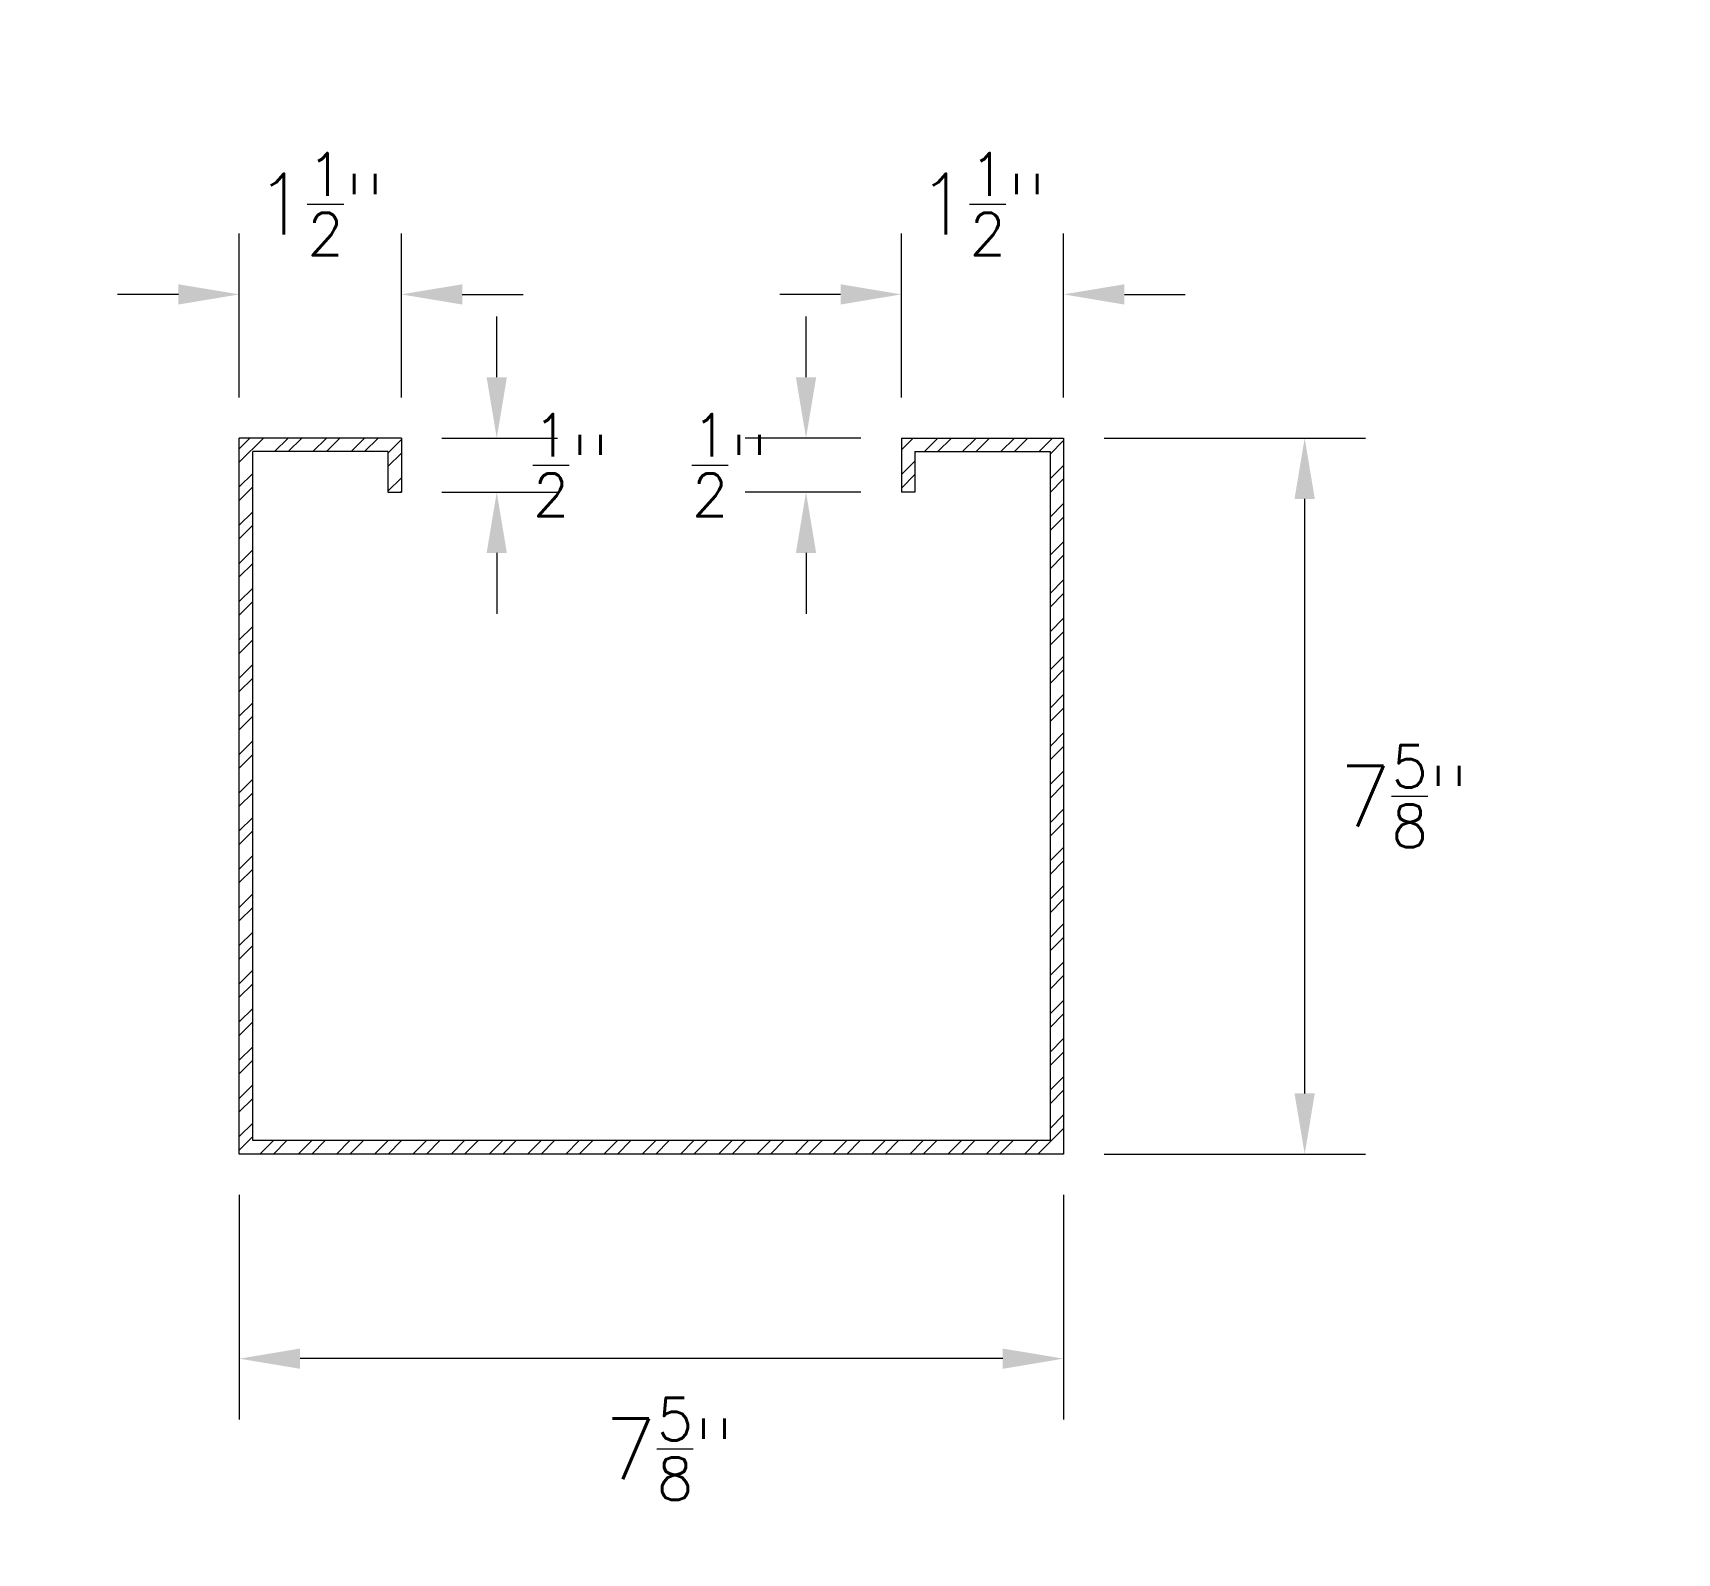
# Model space of a CAD drawing. Header units: inches. Extents: x -25328 to 8149, y -5530 to 4336.
# Drawn here: x 5823.78 to 5861.81, y -2509.99 to -2474.83 of the extents above; entities that cross this region are included whole.
import ezdxf
from ezdxf.enums import TextEntityAlignment as Align
from ezdxf.xclip import XClip

# ---------------------------------------------------------------- set-up
doc = ezdxf.new("R2010")
doc.units = ezdxf.units.IN
doc.header["$LTSCALE"] = 16
doc.header["$MEASUREMENT"] = 0
doc.header["$XCLIPFRAME"] = 0
doc.linetypes.add('XR-SECT$0$HIDDEN', pattern=[0.375, 0.25, -0.125])
doc.layers.get('0').update_dxf_attribs({"linetype": 'CONTINUOUS'})
doc.layers.get('DEFPOINTS').update_dxf_attribs({"linetype": 'CONTINUOUS'})
for name, color, linetype, lineweight in [('OBJECT', 3, 'CONTINUOUS', 20), ('XR-SECT$0$DIM', 1, 'CONTINUOUS', 18), ('XR-SECT$0$hatch', 30, 'CONTINUOUS', 18), ('XR-SECT$0$OBJECT', 3, 'CONTINUOUS', 20), ('XR-SECT$0$TEXT', 2, 'CONTINUOUS', 20)]:
    doc.layers.add(name, color=color, linetype=linetype, lineweight=lineweight)
for name, color, linetype in [('XR-SECT$0$0-25TEXT', 7, 'CONTINUOUS'), ('XR-SECT$0$EXPASION', 5, 'XR-SECT$0$HIDDEN'), ('XR-SECT$0$MED', 7, 'CONTINUOUS'), ('XR-SECT$0$REINFORCEMENT', 210, 'CONTINUOUS'), ('XR-SECT$0$THICK', 7, 'CONTINUOUS'), ('XR-SECT$0$THIN', 7, 'CONTINUOUS')]:
    doc.layers.add(name, color=color, linetype=linetype)
doc.styles.add('XR-SECT$0$Standard', font='romans.shx')
doc.styles.add('XR-SECT$0$TB', font='arial.ttf', dxfattribs={"height": 1.5})
doc.styles.add('XR-SECT$0$WK-TEXT', font='ARCHD.SHX')
doc.dimstyles.new('XR-SECT$0$1', dxfattribs={"dimscale": 12, "dimtxt": 0.09375, "dimasz": 0.09375, "dimexe": 0.09375, "dimexo": 0.0625, "dimgap": 0.0625, "dimtad": 2, "dimtih": 1, "dimtoh": 1, "dimdec": 6, "dimzin": 3, "dimdsep": 46, "dimlunit": 4, "dimtxsty": 'XR-SECT$0$Standard', "dimcen": 0.09, "dimclrd": 1, "dimclre": 1, "dimclrt": 2, "dimadec": 5, "dimazin": 0, "dimtfac": 1, "dimtdec": 6, "dimtofl": 0, "dimtmove": 0, "dimatfit": 2, "dimfxl": 0, "dimtolj": 1, "dimtzin": 0, "dimlwd": 5, "dimlwe": 5, "dimarcsym": 0})
doc.dimstyles.new('XR-SECT$0$NG', dxfattribs={"dimscale": 24, "dimtxt": 0.046875, "dimasz": 0.09375, "dimexe": 0.0625, "dimexo": 0.125, "dimgap": 0, "dimtad": 1, "dimdec": 5, "dimrnd": 0.0625, "dimzin": 3, "dimdsep": 46, "dimlunit": 4, "dimtxsty": 'XR-SECT$0$WK-TEXT', "dimcen": 0.125, "dimclrd": 256, "dimclre": 256, "dimclrt": 2, "dimadec": 0, "dimazin": 0, "dimtfac": 1.142857, "dimtdec": 5, "dimtix": 1, "dimtmove": 2, "dimatfit": 3, "dimfxl": 0, "dimtolj": 1, "dimtzin": 3, "dimarcsym": 0})

# ---------------------------------------------------------------- blocks, each defined once
blk = doc.blocks.new('*D115')
at = {"layer": 'DEFPOINTS', "color": 0, "transparency": 16777216}
for p in [(266.241, 227.854), (273.866, 227.854), (266.241, 222.234)]:
    blk.add_point(p, dxfattribs=at)
at = {"layer": 'XR-SECT$0$DIM', "color": 1, "lineweight": 5, "transparency": 16777216}
for p, q in [((266.241, 227.104), (266.241, 221.109)), ((273.866, 227.104), (273.866, 221.109)), ((272.741, 222.234), (267.366, 222.234))]:
    blk.add_line(p, q, dxfattribs=at)
at = {"layer": 'XR-SECT$0$DIM', "color": 1, "transparency": 16777216}
for points in [[(267.366, 222.422), (267.366, 222.047), (266.241, 222.234)], [(272.741, 222.422), (272.741, 222.047), (273.866, 222.234)]]:
    blk.add_solid(points, dxfattribs=at)
at = {"layer": 'XR-SECT$0$DIM', "color": 2, "transparency": 16777216, "insert": (270.224, 220.172), "char_height": 1.125, "attachment_point": 5, "style": 'XR-SECT$0$Standard'}
blk.add_mtext('\\A1;7{\\H1.000000x;\\S5/8;}"', dxfattribs=at)
blk = doc.blocks.new('*D116')
at = {"layer": 'DEFPOINTS', "color": 0, "transparency": 16777216}
for p in [(273.866, 235.479), (276.096, 235.479), (273.866, 227.854)]:
    blk.add_point(p, dxfattribs=at)
at = {"layer": 'XR-SECT$0$DIM', "color": 1, "lineweight": 5, "transparency": 16777216}
for p, q in [((274.616, 235.479), (277.221, 235.479)), ((276.096, 228.979), (276.096, 234.354)), ((274.616, 227.854), (277.221, 227.854))]:
    blk.add_line(p, q, dxfattribs=at)
at = {"layer": 'XR-SECT$0$DIM', "color": 1, "transparency": 16777216}
for points in [[(275.909, 234.354), (276.284, 234.354), (276.096, 235.479)], [(275.909, 228.979), (276.284, 228.979), (276.096, 227.854)]]:
    blk.add_solid(points, dxfattribs=at)
at = {"layer": 'XR-SECT$0$DIM', "color": 2, "transparency": 16777216, "insert": (278.079, 231.666), "char_height": 1.125, "attachment_point": 5, "style": 'XR-SECT$0$Standard'}
blk.add_mtext('\\A1;7{\\H1.000000x;\\S5/8;}"', dxfattribs=at)
blk = doc.blocks.new('*D114')
at = {"layer": 'DEFPOINTS', "color": 0, "transparency": 16777216}
for p in [(270.053, 228.32), (266.241, 227.134), (266.241, 226.496)]:
    blk.add_point(p, dxfattribs=at)
at = {"layer": 'XR-SECT$0$DIM', "color": 1, "lineweight": 5, "transparency": 16777216}
for p, q in [((270.053, 227.57), (270.053, 225.371)), ((266.241, 226.384), (266.241, 225.371)), ((268.928, 226.496), (267.366, 226.496))]:
    blk.add_line(p, q, dxfattribs=at)
at = {"layer": 'XR-SECT$0$DIM', "color": 1, "transparency": 16777216}
for points in [[(267.366, 226.683), (267.366, 226.308), (266.241, 226.496)], [(268.928, 226.683), (268.928, 226.308), (270.053, 226.496)]]:
    blk.add_solid(points, dxfattribs=at)
at = {"layer": 'XR-SECT$0$DIM', "color": 2, "transparency": 16777216, "insert": (268.147, 224.433), "char_height": 1.125, "attachment_point": 5, "style": 'XR-SECT$0$Standard'}
blk.add_mtext('\\A1;3{\\H1.000000x;\\S13/16;}"', dxfattribs=at)
blk = doc.blocks.new('*D117')
at = {"layer": 'DEFPOINTS', "color": 0, "transparency": 16777216}
for p in [(296.241, 227.854), (303.866, 227.854), (296.241, 222.234)]:
    blk.add_point(p, dxfattribs=at)
at = {"layer": 'XR-SECT$0$DIM', "color": 1, "lineweight": 5, "transparency": 16777216}
for p, q in [((296.241, 227.104), (296.241, 221.109)), ((303.866, 227.104), (303.866, 221.109)), ((302.741, 222.234), (297.366, 222.234))]:
    blk.add_line(p, q, dxfattribs=at)
at = {"layer": 'XR-SECT$0$DIM', "color": 1, "transparency": 16777216}
for points in [[(297.366, 222.422), (297.366, 222.047), (296.241, 222.234)], [(302.741, 222.422), (302.741, 222.047), (303.866, 222.234)]]:
    blk.add_solid(points, dxfattribs=at)
at = {"layer": 'XR-SECT$0$DIM', "color": 2, "transparency": 16777216, "insert": (300.224, 220.172), "char_height": 1.125, "attachment_point": 5, "style": 'XR-SECT$0$Standard'}
blk.add_mtext('\\A1;7{\\H1.000000x;\\S5/8;}"', dxfattribs=at)
blk = doc.blocks.new('*D122')
at = {"layer": 'DEFPOINTS', "color": 0, "transparency": 16777216}
for p in [(303.866, 235.479), (306.096, 235.479), (303.866, 227.854)]:
    blk.add_point(p, dxfattribs=at)
at = {"layer": 'XR-SECT$0$DIM', "color": 1, "lineweight": 5, "transparency": 16777216}
for p, q in [((304.616, 235.479), (307.221, 235.479)), ((306.096, 228.979), (306.096, 234.354)), ((304.616, 227.854), (307.221, 227.854))]:
    blk.add_line(p, q, dxfattribs=at)
at = {"layer": 'XR-SECT$0$DIM', "color": 1, "transparency": 16777216}
for points in [[(305.909, 234.354), (306.284, 234.354), (306.096, 235.479)], [(305.909, 228.979), (306.284, 228.979), (306.096, 227.854)]]:
    blk.add_solid(points, dxfattribs=at)
at = {"layer": 'XR-SECT$0$DIM', "color": 2, "transparency": 16777216, "insert": (308.079, 231.666), "char_height": 1.125, "attachment_point": 5, "style": 'XR-SECT$0$Standard'}
blk.add_mtext('\\A1;7{\\H1.000000x;\\S5/8;}"', dxfattribs=at)
blk = doc.blocks.new('*D113')
at = {"layer": 'DEFPOINTS', "color": 0, "transparency": 16777216}
for p in [(296.241, 239.479), (290.81, 227.854), (296.241, 227.854)]:
    blk.add_point(p, dxfattribs=at)
at = {"layer": 'XR-SECT$0$DIM', "color": 1, "lineweight": 5, "transparency": 16777216}
for p, q in [((295.491, 239.479), (289.685, 239.479)), ((290.81, 238.354), (290.81, 228.979)), ((295.491, 227.854), (289.685, 227.854))]:
    blk.add_line(p, q, dxfattribs=at)
at = {"layer": 'XR-SECT$0$DIM', "color": 1, "transparency": 16777216}
for points in [[(290.623, 238.354), (290.998, 238.354), (290.81, 239.479)], [(290.623, 228.979), (290.998, 228.979), (290.81, 227.854)]]:
    blk.add_solid(points, dxfattribs=at)
at = {"layer": 'XR-SECT$0$DIM', "color": 2, "transparency": 16777216, "insert": (288.373, 233.666), "char_height": 1.125, "attachment_point": 5, "style": 'XR-SECT$0$Standard'}
blk.add_mtext('\\A1;11{\\H1.000000x;\\S5/8;}"', dxfattribs=at)
blk = doc.blocks.new('*D121')
at = {"layer": 'DEFPOINTS', "color": 0, "transparency": 16777216}
for p in [(294.578, 239.479), (296.241, 239.479), (296.241, 235.854)]:
    blk.add_point(p, dxfattribs=at)
at = {"layer": 'XR-SECT$0$DIM', "color": 1, "lineweight": 5, "transparency": 16777216}
for p, q in [((294.578, 240.604), (294.578, 241.729)), ((295.491, 239.479), (293.453, 239.479)), ((295.491, 235.854), (293.453, 235.854)), ((294.578, 234.729), (294.578, 233.604))]:
    blk.add_line(p, q, dxfattribs=at)
at = {"layer": 'XR-SECT$0$DIM', "color": 1, "transparency": 16777216}
for points in [[(294.39, 240.604), (294.765, 240.604), (294.578, 239.479)], [(294.39, 234.729), (294.765, 234.729), (294.578, 235.854)]]:
    blk.add_solid(points, dxfattribs=at)
at = {"layer": 'XR-SECT$0$DIM', "color": 2, "transparency": 16777216, "insert": (292.596, 237.666), "char_height": 1.125, "attachment_point": 5, "style": 'XR-SECT$0$Standard'}
blk.add_mtext('\\A1;3{\\H1.000000x;\\S5/8;}"', dxfattribs=at)
blk = doc.blocks.new('*D120')
at = {"layer": 'DEFPOINTS', "color": 0, "transparency": 16777216}
for p in [(296.241, 235.854), (294.578, 235.479), (296.28, 235.479)]:
    blk.add_point(p, dxfattribs=at)
at = {"layer": 'XR-SECT$0$DIM', "color": 1, "lineweight": 5, "transparency": 16777216}
for p, q in [((294.578, 236.979), (294.578, 238.104)), ((295.491, 235.854), (293.453, 235.854)), ((295.53, 235.479), (293.453, 235.479)), ((294.578, 234.354), (294.578, 231.306)), ((294.578, 231.306), (292.274, 231.306))]:
    blk.add_line(p, q, dxfattribs=at)
at = {"layer": 'XR-SECT$0$DIM', "color": 1, "transparency": 16777216}
for points in [[(294.39, 236.979), (294.765, 236.979), (294.578, 235.854)], [(294.39, 234.354), (294.765, 234.354), (294.578, 235.479)]]:
    blk.add_solid(points, dxfattribs=at)
at = {"layer": 'XR-SECT$0$DIM', "color": 2, "transparency": 16777216, "insert": (293.051, 233.368), "char_height": 1.125, "attachment_point": 5, "style": 'XR-SECT$0$Standard'}
blk.add_mtext('\\A1;{\\H1.000000x;\\S3/8;}"', dxfattribs=at)
blk = doc.blocks.new('*D101')
at = {"layer": 'DEFPOINTS', "color": 0, "transparency": 16777216}
for p in [(303.866, 239.479), (300.053, 237.979), (306.106, 237.979)]:
    blk.add_point(p, dxfattribs=at)
at = {"layer": 'XR-SECT$0$DIM', "color": 1, "lineweight": 5, "transparency": 16777216}
for p, q in [((306.106, 240.604), (306.106, 245.15)), ((306.106, 245.15), (309.159, 245.15)), ((304.616, 239.479), (307.231, 239.479)), ((300.803, 237.979), (307.231, 237.979)), ((306.106, 236.854), (306.106, 235.729))]:
    blk.add_line(p, q, dxfattribs=at)
at = {"layer": 'XR-SECT$0$DIM', "color": 1, "transparency": 16777216}
for points in [[(305.918, 240.604), (306.293, 240.604), (306.106, 239.479)], [(305.918, 236.854), (306.293, 236.854), (306.106, 237.979)]]:
    blk.add_solid(points, dxfattribs=at)
at = {"layer": 'XR-SECT$0$DIM', "color": 2, "transparency": 16777216, "insert": (308.007, 243.087), "char_height": 1.125, "attachment_point": 5, "style": 'XR-SECT$0$Standard'}
blk.add_mtext('\\A1;1{\\H1.000000x;\\S1/2;}"', dxfattribs=at)
blk = doc.blocks.new('*D118')
at = {"layer": 'DEFPOINTS', "color": 0, "transparency": 16777216}
for p in [(300.053, 237.979), (303.866, 235.854), (306.102, 235.854)]:
    blk.add_point(p, dxfattribs=at)
at = {"layer": 'XR-SECT$0$DIM', "color": 1, "lineweight": 5, "transparency": 16777216}
for p, q in [((306.102, 239.104), (306.102, 240.229)), ((300.803, 237.979), (307.227, 237.979)), ((304.616, 235.854), (307.227, 235.854)), ((306.102, 234.729), (306.102, 233.604))]:
    blk.add_line(p, q, dxfattribs=at)
at = {"layer": 'XR-SECT$0$DIM', "color": 1, "transparency": 16777216}
for points in [[(305.914, 239.104), (306.289, 239.104), (306.102, 237.979)], [(305.914, 234.729), (306.289, 234.729), (306.102, 235.854)]]:
    blk.add_solid(points, dxfattribs=at)
at = {"layer": 'XR-SECT$0$DIM', "color": 2, "transparency": 16777216, "insert": (308.084, 236.916), "char_height": 1.125, "attachment_point": 5, "style": 'XR-SECT$0$Standard'}
blk.add_mtext('\\A1;2{\\H1.000000x;\\S1/8;}"', dxfattribs=at)
blk = doc.blocks.new('*D127')
at = {"layer": 'DEFPOINTS', "color": 0, "transparency": 16777216}
for p in [(423.866, 235.479), (426.096, 235.479), (423.866, 227.854)]:
    blk.add_point(p, dxfattribs=at)
at = {"layer": 'XR-SECT$0$DIM', "color": 1, "lineweight": 5, "transparency": 16777216}
for p, q in [((424.616, 235.479), (427.221, 235.479)), ((426.096, 228.979), (426.096, 234.354)), ((424.616, 227.854), (427.221, 227.854))]:
    blk.add_line(p, q, dxfattribs=at)
at = {"layer": 'XR-SECT$0$DIM', "color": 1, "transparency": 16777216}
for points in [[(425.909, 234.354), (426.284, 234.354), (426.096, 235.479)], [(425.909, 228.979), (426.284, 228.979), (426.096, 227.854)]]:
    blk.add_solid(points, dxfattribs=at)
at = {"layer": 'XR-SECT$0$DIM', "color": 2, "transparency": 16777216, "insert": (428.079, 231.666), "char_height": 1.125, "attachment_point": 5, "style": 'XR-SECT$0$Standard'}
blk.add_mtext('\\A1;7{\\H1.000000x;\\S5/8;}"', dxfattribs=at)
blk = doc.blocks.new('*D128')
at = {"layer": 'DEFPOINTS', "color": 0, "transparency": 16777216}
for p in [(416.241, 227.854), (423.866, 227.854), (416.241, 222.234)]:
    blk.add_point(p, dxfattribs=at)
at = {"layer": 'XR-SECT$0$DIM', "color": 1, "lineweight": 5, "transparency": 16777216}
for p, q in [((416.241, 227.104), (416.241, 221.109)), ((423.866, 227.104), (423.866, 221.109)), ((422.741, 222.234), (417.366, 222.234))]:
    blk.add_line(p, q, dxfattribs=at)
at = {"layer": 'XR-SECT$0$DIM', "color": 1, "transparency": 16777216}
for points in [[(417.366, 222.422), (417.366, 222.047), (416.241, 222.234)], [(422.741, 222.422), (422.741, 222.047), (423.866, 222.234)]]:
    blk.add_solid(points, dxfattribs=at)
at = {"layer": 'XR-SECT$0$DIM', "color": 2, "transparency": 16777216, "insert": (420.224, 220.172), "char_height": 1.125, "attachment_point": 5, "style": 'XR-SECT$0$Standard'}
blk.add_mtext('\\A1;7{\\H1.000000x;\\S5/8;}"', dxfattribs=at)
blk = doc.blocks.new('*D124')
at = {"layer": 'DEFPOINTS', "color": 0, "transparency": 16777216}
for p in [(416.241, 243.479), (412.258, 241.979), (420.053, 241.979)]:
    blk.add_point(p, dxfattribs=at)
at = {"layer": 'XR-SECT$0$hatch', "color": 1, "lineweight": 5, "transparency": 16777216}
for p, q in [((412.258, 244.604), (412.258, 245.729)), ((412.258, 245.729), (415.312, 245.729)), ((415.491, 243.479), (411.133, 243.479)), ((419.303, 241.979), (411.133, 241.979)), ((412.258, 240.854), (412.258, 239.729))]:
    blk.add_line(p, q, dxfattribs=at)
at = {"layer": 'XR-SECT$0$hatch', "color": 1, "transparency": 16777216}
for points in [[(412.071, 244.604), (412.446, 244.604), (412.258, 243.479)], [(412.071, 240.854), (412.446, 240.854), (412.258, 241.979)]]:
    blk.add_solid(points, dxfattribs=at)
at = {"layer": 'XR-SECT$0$hatch', "color": 2, "transparency": 16777216, "insert": (414.16, 247.791), "char_height": 1.125, "attachment_point": 5, "style": 'XR-SECT$0$Standard'}
blk.add_mtext('\\A1;1{\\H1.000000x;\\S1/2;}"', dxfattribs=at)
blk = doc.blocks.new('*D130')
at = {"layer": 'DEFPOINTS', "color": 0, "transparency": 16777216}
for p in [(416.241, 235.854), (412.258, 235.479), (416.28, 235.479)]:
    blk.add_point(p, dxfattribs=at)
at = {"layer": 'XR-SECT$0$DIM', "color": 1, "lineweight": 5, "transparency": 16777216}
for p, q in [((412.258, 236.979), (412.258, 238.104)), ((415.491, 235.854), (411.133, 235.854)), ((415.53, 235.479), (411.133, 235.479)), ((412.258, 234.354), (412.258, 231.306)), ((412.258, 231.306), (409.955, 231.306))]:
    blk.add_line(p, q, dxfattribs=at)
at = {"layer": 'XR-SECT$0$DIM', "color": 1, "transparency": 16777216}
for points in [[(412.071, 236.979), (412.446, 236.979), (412.258, 235.854)], [(412.071, 234.354), (412.446, 234.354), (412.258, 235.479)]]:
    blk.add_solid(points, dxfattribs=at)
at = {"layer": 'XR-SECT$0$DIM', "color": 2, "transparency": 16777216, "insert": (410.732, 233.368), "char_height": 1.125, "attachment_point": 5, "style": 'XR-SECT$0$Standard'}
blk.add_mtext('\\A1;{\\H1.000000x;\\S3/8;}"', dxfattribs=at)
blk = doc.blocks.new('*D129')
at = {"layer": 'DEFPOINTS', "color": 0, "transparency": 16777216}
for p in [(420.053, 241.979), (412.258, 235.854), (416.241, 235.854)]:
    blk.add_point(p, dxfattribs=at)
at = {"layer": 'XR-SECT$0$hatch', "color": 1, "lineweight": 5, "transparency": 16777216}
for p, q in [((419.303, 241.979), (411.133, 241.979)), ((412.258, 240.854), (412.258, 236.979)), ((415.491, 235.854), (411.133, 235.854))]:
    blk.add_line(p, q, dxfattribs=at)
at = {"layer": 'XR-SECT$0$hatch', "color": 1, "transparency": 16777216}
for points in [[(412.071, 240.854), (412.446, 240.854), (412.258, 241.979)], [(412.071, 236.979), (412.446, 236.979), (412.258, 235.854)]]:
    blk.add_solid(points, dxfattribs=at)
at = {"layer": 'XR-SECT$0$hatch', "color": 2, "transparency": 16777216, "insert": (410.303, 238.916), "char_height": 1.125, "attachment_point": 5, "style": 'XR-SECT$0$Standard'}
blk.add_mtext('\\A1;6{\\H1.000000x;\\S1/8;}"', dxfattribs=at)
blk = doc.blocks.new('*D126')
at = {"layer": 'DEFPOINTS', "color": 0, "transparency": 16777216}
for p in [(423.866, 243.479), (423.866, 227.854), (430.048, 227.854)]:
    blk.add_point(p, dxfattribs=at)
at = {"layer": 'XR-SECT$0$hatch', "color": 1, "lineweight": 5, "transparency": 16777216}
for p, q in [((424.616, 243.479), (431.173, 243.479)), ((430.048, 242.354), (430.048, 228.979)), ((424.616, 227.854), (431.173, 227.854))]:
    blk.add_line(p, q, dxfattribs=at)
at = {"layer": 'XR-SECT$0$hatch', "color": 1, "transparency": 16777216}
for points in [[(429.861, 242.354), (430.236, 242.354), (430.048, 243.479)], [(429.861, 228.979), (430.236, 228.979), (430.048, 227.854)]]:
    blk.add_solid(points, dxfattribs=at)
at = {"layer": 'XR-SECT$0$hatch', "color": 2, "transparency": 16777216, "insert": (433.45, 235.666), "char_height": 1.125, "attachment_point": 5, "style": 'XR-SECT$0$Standard'}
blk.add_mtext('\\A1;1\'-3{\\H1.000000x;\\S5/8;}"', dxfattribs=at)
blk = doc.blocks.new('*D125')
at = {"layer": 'DEFPOINTS', "color": 0, "transparency": 16777216}
for p in [(423.866, 243.479), (426.096, 243.479), (423.866, 235.854)]:
    blk.add_point(p, dxfattribs=at)
at = {"layer": 'XR-SECT$0$DIM', "color": 1, "lineweight": 5, "transparency": 16777216}
for p, q in [((424.616, 243.479), (427.221, 243.479)), ((426.096, 236.979), (426.096, 242.354)), ((424.616, 235.854), (427.221, 235.854))]:
    blk.add_line(p, q, dxfattribs=at)
at = {"layer": 'XR-SECT$0$DIM', "color": 1, "transparency": 16777216}
for points in [[(425.909, 242.354), (426.284, 242.354), (426.096, 243.479)], [(425.909, 236.979), (426.284, 236.979), (426.096, 235.854)]]:
    blk.add_solid(points, dxfattribs=at)
at = {"layer": 'XR-SECT$0$DIM', "color": 2, "transparency": 16777216, "insert": (428.079, 239.666), "char_height": 1.125, "attachment_point": 5, "style": 'XR-SECT$0$Standard'}
blk.add_mtext('\\A1;7{\\H1.000000x;\\S5/8;}"', dxfattribs=at)
blk = doc.blocks.new('*D92')
at = {"layer": 'DEFPOINTS', "color": 0, "transparency": 16777216}
for p in [(236.241, 180.479), (227.06, 160.854), (236.241, 160.854)]:
    blk.add_point(p, dxfattribs=at)
at = {"layer": 'XR-SECT$0$DIM', "color": 1, "lineweight": 5, "transparency": 16777216}
for p, q in [((235.491, 180.479), (225.935, 180.479)), ((227.06, 179.354), (227.06, 161.979)), ((235.491, 160.854), (225.935, 160.854))]:
    blk.add_line(p, q, dxfattribs=at)
at = {"layer": 'XR-SECT$0$DIM', "color": 1, "transparency": 16777216}
for points in [[(226.873, 179.354), (227.248, 179.354), (227.06, 180.479)], [(226.873, 161.979), (227.248, 161.979), (227.06, 160.854)]]:
    blk.add_solid(points, dxfattribs=at)
at = {"layer": 'XR-SECT$0$DIM', "color": 2, "transparency": 16777216, "insert": (223.659, 170.978), "char_height": 1.125, "attachment_point": 5, "style": 'XR-SECT$0$Standard'}
blk.add_mtext('\\A1;1\'-7{\\H1.000000x;\\S5/8;}"', dxfattribs=at)
blk = doc.blocks.new('*D80')
at = {"layer": 'DEFPOINTS', "color": 0, "transparency": 16777216}
for p in [(236.241, 160.854), (243.866, 160.854), (236.241, 155.234)]:
    blk.add_point(p, dxfattribs=at)
at = {"layer": 'XR-SECT$0$DIM', "color": 1, "lineweight": 5, "transparency": 16777216}
for p, q in [((236.241, 160.104), (236.241, 154.109)), ((243.866, 160.104), (243.866, 154.109)), ((242.741, 155.234), (237.366, 155.234))]:
    blk.add_line(p, q, dxfattribs=at)
at = {"layer": 'XR-SECT$0$DIM', "color": 1, "transparency": 16777216}
for points in [[(237.366, 155.422), (237.366, 155.047), (236.241, 155.234)], [(242.741, 155.422), (242.741, 155.047), (243.866, 155.234)]]:
    blk.add_solid(points, dxfattribs=at)
at = {"layer": 'XR-SECT$0$DIM', "color": 2, "transparency": 16777216, "insert": (240.224, 153.172), "char_height": 1.125, "attachment_point": 5, "style": 'XR-SECT$0$Standard'}
blk.add_mtext('\\A1;7{\\H1.000000x;\\S5/8;}"', dxfattribs=at)
blk = doc.blocks.new('*D91')
at = {"layer": 'DEFPOINTS', "color": 0, "transparency": 16777216}
for p in [(236.241, 168.479), (230.968, 160.854), (236.241, 160.854)]:
    blk.add_point(p, dxfattribs=at)
at = {"layer": 'XR-SECT$0$hatch', "color": 1, "lineweight": 5, "transparency": 16777216}
for p, q in [((235.491, 168.479), (229.843, 168.479)), ((230.968, 167.354), (230.968, 161.979)), ((235.491, 160.854), (229.843, 160.854))]:
    blk.add_line(p, q, dxfattribs=at)
at = {"layer": 'XR-SECT$0$hatch', "color": 1, "transparency": 16777216}
for points in [[(230.78, 167.354), (231.155, 167.354), (230.968, 168.479)], [(230.78, 161.979), (231.155, 161.979), (230.968, 160.854)]]:
    blk.add_solid(points, dxfattribs=at)
at = {"layer": 'XR-SECT$0$hatch', "color": 2, "transparency": 16777216, "insert": (228.986, 164.666), "char_height": 1.125, "attachment_point": 5, "style": 'XR-SECT$0$Standard'}
blk.add_mtext('\\A1;7{\\H1.000000x;\\S5/8;}"', dxfattribs=at)
blk = doc.blocks.new('*D90')
at = {"layer": 'DEFPOINTS', "color": 0, "transparency": 16777216}
for p in [(236.241, 172.479), (230.968, 168.854), (236.241, 168.854)]:
    blk.add_point(p, dxfattribs=at)
at = {"layer": 'XR-SECT$0$hatch', "color": 1, "lineweight": 5, "transparency": 16777216}
for p, q in [((230.968, 173.604), (230.968, 174.729)), ((235.491, 172.479), (229.843, 172.479)), ((235.491, 168.854), (229.843, 168.854)), ((230.968, 167.729), (230.968, 166.604))]:
    blk.add_line(p, q, dxfattribs=at)
at = {"layer": 'XR-SECT$0$hatch', "color": 1, "transparency": 16777216}
for points in [[(230.78, 173.604), (231.155, 173.604), (230.968, 172.479)], [(230.78, 167.729), (231.155, 167.729), (230.968, 168.854)]]:
    blk.add_solid(points, dxfattribs=at)
at = {"layer": 'XR-SECT$0$hatch', "color": 2, "transparency": 16777216, "insert": (228.986, 170.666), "char_height": 1.125, "attachment_point": 5, "style": 'XR-SECT$0$Standard'}
blk.add_mtext('\\A1;3{\\H1.000000x;\\S5/8;}"', dxfattribs=at)
blk = doc.blocks.new('*D89')
at = {"layer": 'DEFPOINTS', "color": 0, "transparency": 16777216}
for p in [(236.241, 180.479), (230.968, 172.854), (236.241, 172.854)]:
    blk.add_point(p, dxfattribs=at)
at = {"layer": 'XR-SECT$0$hatch', "color": 1, "lineweight": 5, "transparency": 16777216}
for p, q in [((235.491, 180.479), (229.843, 180.479)), ((230.968, 179.354), (230.968, 173.979)), ((235.491, 172.854), (229.843, 172.854))]:
    blk.add_line(p, q, dxfattribs=at)
at = {"layer": 'XR-SECT$0$hatch', "color": 1, "transparency": 16777216}
for points in [[(230.78, 179.354), (231.155, 179.354), (230.968, 180.479)], [(230.78, 173.979), (231.155, 173.979), (230.968, 172.854)]]:
    blk.add_solid(points, dxfattribs=at)
at = {"layer": 'XR-SECT$0$hatch', "color": 2, "transparency": 16777216, "insert": (228.986, 176.666), "char_height": 1.125, "attachment_point": 5, "style": 'XR-SECT$0$Standard'}
blk.add_mtext('\\A1;7{\\H1.000000x;\\S5/8;}"', dxfattribs=at)
blk = doc.blocks.new('*D88')
at = {"layer": 'DEFPOINTS', "color": 0, "transparency": 16777216}
for p in [(236.241, 172.854), (233.576, 172.479), (236.241, 172.479)]:
    blk.add_point(p, dxfattribs=at)
at = {"layer": 'XR-SECT$0$hatch', "color": 1, "lineweight": 5, "transparency": 16777216}
for p, q in [((233.576, 173.979), (233.576, 175.104)), ((233.576, 175.104), (235.88, 175.104)), ((235.491, 172.854), (232.451, 172.854)), ((235.491, 172.479), (232.451, 172.479)), ((233.576, 171.354), (233.576, 170.229))]:
    blk.add_line(p, q, dxfattribs=at)
at = {"layer": 'XR-SECT$0$hatch', "color": 1, "transparency": 16777216}
for points in [[(233.389, 173.979), (233.764, 173.979), (233.576, 172.854)], [(233.389, 171.354), (233.764, 171.354), (233.576, 172.479)]]:
    blk.add_solid(points, dxfattribs=at)
at = {"layer": 'XR-SECT$0$hatch', "color": 2, "transparency": 16777216, "insert": (235.103, 177.166), "char_height": 1.125, "attachment_point": 5, "style": 'XR-SECT$0$Standard'}
blk.add_mtext('\\A1;{\\H1.000000x;\\S3/8;}"', dxfattribs=at)
blk = doc.blocks.new('*D87')
at = {"layer": 'DEFPOINTS', "color": 0, "transparency": 16777216}
for p in [(236.241, 168.854), (233.576, 168.479), (236.241, 168.479)]:
    blk.add_point(p, dxfattribs=at)
at = {"layer": 'XR-SECT$0$hatch', "color": 1, "lineweight": 5, "transparency": 16777216}
for p, q in [((233.576, 169.979), (233.576, 171.104)), ((235.491, 168.854), (232.451, 168.854)), ((235.491, 168.479), (232.451, 168.479)), ((233.576, 167.354), (233.576, 163.297)), ((233.576, 163.297), (231.273, 163.297))]:
    blk.add_line(p, q, dxfattribs=at)
at = {"layer": 'XR-SECT$0$hatch', "color": 1, "transparency": 16777216}
for points in [[(233.389, 169.979), (233.764, 169.979), (233.576, 168.854)], [(233.389, 167.354), (233.764, 167.354), (233.576, 168.479)]]:
    blk.add_solid(points, dxfattribs=at)
at = {"layer": 'XR-SECT$0$hatch', "color": 2, "transparency": 16777216, "insert": (232.05, 165.36), "char_height": 1.125, "attachment_point": 5, "style": 'XR-SECT$0$Standard'}
blk.add_mtext('\\A1;{\\H1.000000x;\\S3/8;}"', dxfattribs=at)
blk = doc.blocks.new('*D79')
at = {"layer": 'DEFPOINTS', "color": 0, "transparency": 16777216}
for p in [(296.241, 160.854), (303.866, 160.854), (296.241, 155.234)]:
    blk.add_point(p, dxfattribs=at)
at = {"layer": 'XR-SECT$0$DIM', "color": 1, "lineweight": 5, "transparency": 16777216}
for p, q in [((296.241, 160.104), (296.241, 154.109)), ((303.866, 160.104), (303.866, 154.109)), ((302.741, 155.234), (297.366, 155.234))]:
    blk.add_line(p, q, dxfattribs=at)
at = {"layer": 'XR-SECT$0$DIM', "color": 1, "transparency": 16777216}
for points in [[(297.366, 155.422), (297.366, 155.047), (296.241, 155.234)], [(302.741, 155.422), (302.741, 155.047), (303.866, 155.234)]]:
    blk.add_solid(points, dxfattribs=at)
at = {"layer": 'XR-SECT$0$DIM', "color": 2, "transparency": 16777216, "insert": (300.224, 153.172), "char_height": 1.125, "attachment_point": 5, "style": 'XR-SECT$0$Standard'}
blk.add_mtext('\\A1;7{\\H1.000000x;\\S5/8;}"', dxfattribs=at)
blk = doc.blocks.new('*D99')
at = {"layer": 'DEFPOINTS', "color": 0, "transparency": 16777216}
for p in [(296.241, 184.479), (290.968, 176.854), (296.241, 176.854)]:
    blk.add_point(p, dxfattribs=at)
at = {"layer": 'XR-SECT$0$hatch', "color": 1, "lineweight": 5, "transparency": 16777216}
for p, q in [((295.491, 184.479), (289.843, 184.479)), ((290.968, 183.354), (290.968, 177.979)), ((295.491, 176.854), (289.843, 176.854))]:
    blk.add_line(p, q, dxfattribs=at)
at = {"layer": 'XR-SECT$0$hatch', "color": 1, "transparency": 16777216}
for points in [[(290.78, 183.354), (291.155, 183.354), (290.968, 184.479)], [(290.78, 177.979), (291.155, 177.979), (290.968, 176.854)]]:
    blk.add_solid(points, dxfattribs=at)
at = {"layer": 'XR-SECT$0$hatch', "color": 2, "transparency": 16777216, "insert": (288.986, 180.666), "char_height": 1.125, "attachment_point": 5, "style": 'XR-SECT$0$Standard'}
blk.add_mtext('\\A1;7{\\H1.000000x;\\S5/8;}"', dxfattribs=at)
blk = doc.blocks.new('*D98')
at = {"layer": 'DEFPOINTS', "color": 0, "transparency": 16777216}
for p in [(296.241, 176.854), (293.576, 176.479), (296.241, 176.479)]:
    blk.add_point(p, dxfattribs=at)
at = {"layer": 'XR-SECT$0$hatch', "color": 1, "lineweight": 5, "transparency": 16777216}
for p, q in [((293.576, 177.979), (293.576, 179.104)), ((293.576, 179.104), (295.88, 179.104)), ((295.491, 176.854), (292.451, 176.854)), ((295.491, 176.479), (292.451, 176.479)), ((293.576, 175.354), (293.576, 174.229))]:
    blk.add_line(p, q, dxfattribs=at)
at = {"layer": 'XR-SECT$0$hatch', "color": 1, "transparency": 16777216}
for points in [[(293.389, 177.979), (293.764, 177.979), (293.576, 176.854)], [(293.389, 175.354), (293.764, 175.354), (293.576, 176.479)]]:
    blk.add_solid(points, dxfattribs=at)
at = {"layer": 'XR-SECT$0$hatch', "color": 2, "transparency": 16777216, "insert": (295.103, 181.166), "char_height": 1.125, "attachment_point": 5, "style": 'XR-SECT$0$Standard'}
blk.add_mtext('\\A1;{\\H1.000000x;\\S3/8;}"', dxfattribs=at)
blk = doc.blocks.new('*D93')
at = {"layer": 'DEFPOINTS', "color": 0, "transparency": 16777216}
for p in [(296.241, 184.479), (287.06, 160.854), (296.241, 160.854)]:
    blk.add_point(p, dxfattribs=at)
at = {"layer": 'XR-SECT$0$DIM', "color": 1, "lineweight": 5, "transparency": 16777216}
for p, q in [((295.491, 184.479), (285.935, 184.479)), ((287.06, 183.354), (287.06, 161.979)), ((295.491, 160.854), (285.935, 160.854))]:
    blk.add_line(p, q, dxfattribs=at)
at = {"layer": 'XR-SECT$0$DIM', "color": 1, "transparency": 16777216}
for points in [[(286.873, 183.354), (287.248, 183.354), (287.06, 184.479)], [(286.873, 161.979), (287.248, 161.979), (287.06, 160.854)]]:
    blk.add_solid(points, dxfattribs=at)
at = {"layer": 'XR-SECT$0$DIM', "color": 2, "transparency": 16777216, "insert": (283.123, 172.574), "char_height": 1.125, "attachment_point": 5, "style": 'XR-SECT$0$Standard'}
blk.add_mtext('\\A1;1\'-11{\\H1.000000x;\\S5/8;}"', dxfattribs=at)
blk = doc.blocks.new('*D96')
at = {"layer": 'DEFPOINTS', "color": 0, "transparency": 16777216}
for p in [(296.241, 176.479), (290.968, 168.854), (296.241, 168.854)]:
    blk.add_point(p, dxfattribs=at)
at = {"layer": 'XR-SECT$0$hatch', "color": 1, "lineweight": 5, "transparency": 16777216}
for p, q in [((295.491, 176.479), (289.843, 176.479)), ((290.968, 175.354), (290.968, 169.979)), ((295.491, 168.854), (289.843, 168.854))]:
    blk.add_line(p, q, dxfattribs=at)
at = {"layer": 'XR-SECT$0$hatch', "color": 1, "transparency": 16777216}
for points in [[(290.78, 175.354), (291.155, 175.354), (290.968, 176.479)], [(290.78, 169.979), (291.155, 169.979), (290.968, 168.854)]]:
    blk.add_solid(points, dxfattribs=at)
at = {"layer": 'XR-SECT$0$hatch', "color": 2, "transparency": 16777216, "insert": (288.986, 172.584), "char_height": 1.125, "attachment_point": 5, "style": 'XR-SECT$0$Standard'}
blk.add_mtext('\\A1;7{\\H1.000000x;\\S5/8;}"', dxfattribs=at)
blk = doc.blocks.new('*D97')
at = {"layer": 'DEFPOINTS', "color": 0, "transparency": 16777216}
for p in [(296.241, 168.479), (290.968, 160.854), (296.241, 160.854)]:
    blk.add_point(p, dxfattribs=at)
at = {"layer": 'XR-SECT$0$hatch', "color": 1, "lineweight": 5, "transparency": 16777216}
for p, q in [((295.491, 168.479), (289.843, 168.479)), ((290.968, 167.354), (290.968, 161.979)), ((295.491, 160.854), (289.843, 160.854))]:
    blk.add_line(p, q, dxfattribs=at)
at = {"layer": 'XR-SECT$0$hatch', "color": 1, "transparency": 16777216}
for points in [[(290.78, 167.354), (291.155, 167.354), (290.968, 168.479)], [(290.78, 161.979), (291.155, 161.979), (290.968, 160.854)]]:
    blk.add_solid(points, dxfattribs=at)
at = {"layer": 'XR-SECT$0$hatch', "color": 2, "transparency": 16777216, "insert": (288.986, 164.666), "char_height": 1.125, "attachment_point": 5, "style": 'XR-SECT$0$Standard'}
blk.add_mtext('\\A1;7{\\H1.000000x;\\S5/8;}"', dxfattribs=at)
blk = doc.blocks.new('*D95')
at = {"layer": 'DEFPOINTS', "color": 0, "transparency": 16777216}
for p in [(296.241, 168.854), (293.576, 168.479), (296.241, 168.479)]:
    blk.add_point(p, dxfattribs=at)
at = {"layer": 'XR-SECT$0$hatch', "color": 1, "lineweight": 5, "transparency": 16777216}
for p, q in [((293.576, 169.979), (293.576, 171.104)), ((293.576, 171.104), (295.88, 171.104)), ((295.491, 168.854), (292.451, 168.854)), ((295.491, 168.479), (292.451, 168.479)), ((293.576, 167.354), (293.576, 166.229))]:
    blk.add_line(p, q, dxfattribs=at)
at = {"layer": 'XR-SECT$0$hatch', "color": 1, "transparency": 16777216}
for points in [[(293.389, 169.979), (293.764, 169.979), (293.576, 168.854)], [(293.389, 167.354), (293.764, 167.354), (293.576, 168.479)]]:
    blk.add_solid(points, dxfattribs=at)
at = {"layer": 'XR-SECT$0$hatch', "color": 2, "transparency": 16777216, "insert": (295.103, 173.166), "char_height": 1.125, "attachment_point": 5, "style": 'XR-SECT$0$Standard'}
blk.add_mtext('\\A1;{\\H1.000000x;\\S3/8;}"', dxfattribs=at)
blk = doc.blocks.new('*D106')
at = {"layer": 'DEFPOINTS', "color": 0, "transparency": 16777216}
for p in [(356.241, 168.479), (350.968, 160.854), (356.241, 160.854)]:
    blk.add_point(p, dxfattribs=at)
at = {"layer": 'XR-SECT$0$hatch', "color": 1, "lineweight": 5, "transparency": 16777216}
for p, q in [((355.491, 168.479), (349.843, 168.479)), ((350.968, 167.354), (350.968, 161.979)), ((355.491, 160.854), (349.843, 160.854))]:
    blk.add_line(p, q, dxfattribs=at)
at = {"layer": 'XR-SECT$0$hatch', "color": 1, "transparency": 16777216}
for points in [[(350.78, 167.354), (351.155, 167.354), (350.968, 168.479)], [(350.78, 161.979), (351.155, 161.979), (350.968, 160.854)]]:
    blk.add_solid(points, dxfattribs=at)
at = {"layer": 'XR-SECT$0$hatch', "color": 2, "transparency": 16777216, "insert": (348.986, 164.666), "char_height": 1.125, "attachment_point": 5, "style": 'XR-SECT$0$Standard'}
blk.add_mtext('\\A1;7{\\H1.000000x;\\S5/8;}"', dxfattribs=at)
blk = doc.blocks.new('*D105')
at = {"layer": 'DEFPOINTS', "color": 0, "transparency": 16777216}
for p in [(356.241, 195.085), (347.06, 163.46), (356.241, 163.46)]:
    blk.add_point(p, dxfattribs=at)
at = {"layer": 'XR-SECT$0$DIM', "color": 1, "lineweight": 5, "transparency": 16777216}
for p, q in [((355.491, 195.085), (345.935, 195.085)), ((347.06, 193.96), (347.06, 164.585)), ((355.491, 163.46), (345.935, 163.46))]:
    blk.add_line(p, q, dxfattribs=at)
at = {"layer": 'XR-SECT$0$DIM', "color": 1, "transparency": 16777216}
for points in [[(346.873, 193.96), (347.248, 193.96), (347.06, 195.085)], [(346.873, 164.585), (347.248, 164.585), (347.06, 163.46)]]:
    blk.add_solid(points, dxfattribs=at)
at = {"layer": 'XR-SECT$0$DIM', "color": 2, "transparency": 16777216, "insert": (343.578, 177.583), "char_height": 1.125, "attachment_point": 5, "style": 'XR-SECT$0$Standard'}
blk.add_mtext('\\A1;2\'-7{\\H1.000000x;\\S5/8;}"', dxfattribs=at)
blk = doc.blocks.new('*D78')
at = {"layer": 'DEFPOINTS', "color": 0, "transparency": 16777216}
for p in [(356.241, 160.854), (363.866, 160.854), (356.241, 155.234)]:
    blk.add_point(p, dxfattribs=at)
at = {"layer": 'XR-SECT$0$DIM', "color": 1, "lineweight": 5, "transparency": 16777216}
for p, q in [((356.241, 160.104), (356.241, 154.109)), ((363.866, 160.104), (363.866, 154.109)), ((362.741, 155.234), (357.366, 155.234))]:
    blk.add_line(p, q, dxfattribs=at)
at = {"layer": 'XR-SECT$0$DIM', "color": 1, "transparency": 16777216}
for points in [[(357.366, 155.422), (357.366, 155.047), (356.241, 155.234)], [(362.741, 155.422), (362.741, 155.047), (363.866, 155.234)]]:
    blk.add_solid(points, dxfattribs=at)
at = {"layer": 'XR-SECT$0$DIM', "color": 2, "transparency": 16777216, "insert": (360.224, 153.172), "char_height": 1.125, "attachment_point": 5, "style": 'XR-SECT$0$Standard'}
blk.add_mtext('\\A1;7{\\H1.000000x;\\S5/8;}"', dxfattribs=at)
blk = doc.blocks.new('*D110')
at = {"layer": 'DEFPOINTS', "color": 0, "transparency": 16777216}
for p in [(356.241, 184.479), (350.968, 176.854), (356.241, 176.854)]:
    blk.add_point(p, dxfattribs=at)
at = {"layer": 'XR-SECT$0$hatch', "color": 1, "lineweight": 5, "transparency": 16777216}
for p, q in [((355.491, 184.479), (349.843, 184.479)), ((350.968, 183.354), (350.968, 177.979)), ((355.491, 176.854), (349.843, 176.854))]:
    blk.add_line(p, q, dxfattribs=at)
at = {"layer": 'XR-SECT$0$hatch', "color": 1, "transparency": 16777216}
for points in [[(350.78, 183.354), (351.155, 183.354), (350.968, 184.479)], [(350.78, 177.979), (351.155, 177.979), (350.968, 176.854)]]:
    blk.add_solid(points, dxfattribs=at)
at = {"layer": 'XR-SECT$0$hatch', "color": 2, "transparency": 16777216, "insert": (348.986, 180.666), "char_height": 1.125, "attachment_point": 5, "style": 'XR-SECT$0$Standard'}
blk.add_mtext('\\A1;7{\\H1.000000x;\\S5/8;}"', dxfattribs=at)
blk = doc.blocks.new('*D109')
at = {"layer": 'DEFPOINTS', "color": 0, "transparency": 16777216}
for p in [(356.241, 176.854), (353.576, 176.479), (356.241, 176.479)]:
    blk.add_point(p, dxfattribs=at)
at = {"layer": 'XR-SECT$0$hatch', "color": 1, "lineweight": 5, "transparency": 16777216}
for p, q in [((353.576, 177.979), (353.576, 179.104)), ((353.576, 179.104), (355.88, 179.104)), ((355.491, 176.854), (352.451, 176.854)), ((355.491, 176.479), (352.451, 176.479)), ((353.576, 175.354), (353.576, 174.229))]:
    blk.add_line(p, q, dxfattribs=at)
at = {"layer": 'XR-SECT$0$hatch', "color": 1, "transparency": 16777216}
for points in [[(353.389, 177.979), (353.764, 177.979), (353.576, 176.854)], [(353.389, 175.354), (353.764, 175.354), (353.576, 176.479)]]:
    blk.add_solid(points, dxfattribs=at)
at = {"layer": 'XR-SECT$0$hatch', "color": 2, "transparency": 16777216, "insert": (355.103, 181.166), "char_height": 1.125, "attachment_point": 5, "style": 'XR-SECT$0$Standard'}
blk.add_mtext('\\A1;{\\H1.000000x;\\S3/8;}"', dxfattribs=at)
blk = doc.blocks.new('*D104')
at = {"layer": 'DEFPOINTS', "color": 0, "transparency": 16777216}
for p in [(356.241, 176.479), (350.968, 168.854), (356.241, 168.854)]:
    blk.add_point(p, dxfattribs=at)
at = {"layer": 'XR-SECT$0$hatch', "color": 1, "lineweight": 5, "transparency": 16777216}
for p, q in [((355.491, 176.479), (349.843, 176.479)), ((350.968, 175.354), (350.968, 169.979)), ((355.491, 168.854), (349.843, 168.854))]:
    blk.add_line(p, q, dxfattribs=at)
at = {"layer": 'XR-SECT$0$hatch', "color": 1, "transparency": 16777216}
for points in [[(350.78, 175.354), (351.155, 175.354), (350.968, 176.479)], [(350.78, 169.979), (351.155, 169.979), (350.968, 168.854)]]:
    blk.add_solid(points, dxfattribs=at)
at = {"layer": 'XR-SECT$0$hatch', "color": 2, "transparency": 16777216, "insert": (348.986, 172.584), "char_height": 1.125, "attachment_point": 5, "style": 'XR-SECT$0$Standard'}
blk.add_mtext('\\A1;7{\\H1.000000x;\\S5/8;}"', dxfattribs=at)
blk = doc.blocks.new('*D103')
at = {"layer": 'DEFPOINTS', "color": 0, "transparency": 16777216}
for p in [(356.241, 168.854), (353.576, 168.479), (356.241, 168.479)]:
    blk.add_point(p, dxfattribs=at)
at = {"layer": 'XR-SECT$0$hatch', "color": 1, "lineweight": 5, "transparency": 16777216}
for p, q in [((353.576, 169.979), (353.576, 171.104)), ((353.576, 171.104), (355.88, 171.104)), ((355.491, 168.854), (352.451, 168.854)), ((355.491, 168.479), (352.451, 168.479)), ((353.576, 167.354), (353.576, 166.229))]:
    blk.add_line(p, q, dxfattribs=at)
at = {"layer": 'XR-SECT$0$hatch', "color": 1, "transparency": 16777216}
for points in [[(353.389, 169.979), (353.764, 169.979), (353.576, 168.854)], [(353.389, 167.354), (353.764, 167.354), (353.576, 168.479)]]:
    blk.add_solid(points, dxfattribs=at)
at = {"layer": 'XR-SECT$0$hatch', "color": 2, "transparency": 16777216, "insert": (355.103, 173.166), "char_height": 1.125, "attachment_point": 5, "style": 'XR-SECT$0$Standard'}
blk.add_mtext('\\A1;{\\H1.000000x;\\S3/8;}"', dxfattribs=at)
blk = doc.blocks.new('*D108')
at = {"layer": 'DEFPOINTS', "color": 0, "transparency": 16777216}
for p in [(356.241, 184.854), (353.576, 184.479), (356.241, 184.479)]:
    blk.add_point(p, dxfattribs=at)
at = {"layer": 'XR-SECT$0$hatch', "color": 1, "lineweight": 5, "transparency": 16777216}
for p, q in [((353.576, 185.979), (353.576, 187.104)), ((353.576, 187.104), (355.88, 187.104)), ((355.491, 184.854), (352.451, 184.854)), ((355.491, 184.479), (352.451, 184.479)), ((353.576, 183.354), (353.576, 182.229))]:
    blk.add_line(p, q, dxfattribs=at)
at = {"layer": 'XR-SECT$0$hatch', "color": 1, "transparency": 16777216}
for points in [[(353.389, 185.979), (353.764, 185.979), (353.576, 184.854)], [(353.389, 183.354), (353.764, 183.354), (353.576, 184.479)]]:
    blk.add_solid(points, dxfattribs=at)
at = {"layer": 'XR-SECT$0$hatch', "color": 2, "transparency": 16777216, "insert": (355.103, 189.166), "char_height": 1.125, "attachment_point": 5, "style": 'XR-SECT$0$Standard'}
blk.add_mtext('\\A1;{\\H1.000000x;\\S3/8;}"', dxfattribs=at)
blk = doc.blocks.new('*D107')
at = {"layer": 'DEFPOINTS', "color": 0, "transparency": 16777216}
for p in [(356.241, 192.479), (350.968, 184.854), (356.241, 184.854)]:
    blk.add_point(p, dxfattribs=at)
at = {"layer": 'XR-SECT$0$hatch', "color": 1, "lineweight": 5, "transparency": 16777216}
for p, q in [((355.491, 192.479), (349.843, 192.479)), ((350.968, 191.354), (350.968, 185.979)), ((355.491, 184.854), (349.843, 184.854))]:
    blk.add_line(p, q, dxfattribs=at)
at = {"layer": 'XR-SECT$0$hatch', "color": 1, "transparency": 16777216}
for points in [[(350.78, 191.354), (351.155, 191.354), (350.968, 192.479)], [(350.78, 185.979), (351.155, 185.979), (350.968, 184.854)]]:
    blk.add_solid(points, dxfattribs=at)
at = {"layer": 'XR-SECT$0$hatch', "color": 2, "transparency": 16777216, "insert": (348.986, 188.666), "char_height": 1.125, "attachment_point": 5, "style": 'XR-SECT$0$Standard'}
blk.add_mtext('\\A1;7{\\H1.000000x;\\S5/8;}"', dxfattribs=at)
blk = doc.blocks.new('*D81')
at = {"layer": 'DEFPOINTS', "color": 0, "transparency": 16777216}
for p in [(584.838, 177.012), (589.299, 177.012), (584.838, 163.762)]:
    blk.add_point(p, dxfattribs=at)
at = {"layer": 'XR-SECT$0$DIM', "color": 1, "lineweight": 5, "transparency": 16777216}
for p, q in [((585.588, 177.012), (590.424, 177.012)), ((589.299, 164.887), (589.299, 175.887)), ((585.588, 163.762), (590.424, 163.762))]:
    blk.add_line(p, q, dxfattribs=at)
at = {"layer": 'XR-SECT$0$DIM', "color": 1, "transparency": 16777216}
for points in [[(589.111, 175.887), (589.486, 175.887), (589.299, 177.012)], [(589.111, 164.887), (589.486, 164.887), (589.299, 163.762)]]:
    blk.add_solid(points, dxfattribs=at)
at = {"layer": 'XR-SECT$0$DIM', "color": 2, "transparency": 16777216, "insert": (591.144, 170.387), "char_height": 1.125, "attachment_point": 5, "style": 'XR-SECT$0$Standard'}
blk.add_mtext('\\A1;\\A1;7{\\H0.7x;\\S5/8;}"', dxfattribs=at)
blk = doc.blocks.new('*D82')
at = {"layer": 'DEFPOINTS', "color": 0, "transparency": 16777216}
for p in [(569.588, 163.762), (584.838, 163.762), (569.588, 159.978)]:
    blk.add_point(p, dxfattribs=at)
at = {"layer": 'XR-SECT$0$DIM', "color": 1, "lineweight": 5, "transparency": 16777216}
for p, q in [((569.588, 163.012), (569.588, 158.853)), ((584.838, 163.012), (584.838, 158.853)), ((583.713, 159.978), (570.713, 159.978))]:
    blk.add_line(p, q, dxfattribs=at)
at = {"layer": 'XR-SECT$0$DIM', "color": 1, "transparency": 16777216}
for points in [[(570.713, 160.165), (570.713, 159.79), (569.588, 159.978)], [(583.713, 160.165), (583.713, 159.79), (584.838, 159.978)]]:
    blk.add_solid(points, dxfattribs=at)
at = {"layer": 'XR-SECT$0$DIM', "color": 2, "transparency": 16777216, "insert": (577.553, 158.309), "char_height": 1.125, "attachment_point": 5, "style": 'XR-SECT$0$Standard'}
blk.add_mtext('\\A1;\\A1;7{\\H0.7x;\\S5/8;}"', dxfattribs=at)
blk = doc.blocks.new('*D84')
at = {"layer": 'DEFPOINTS', "color": 0, "transparency": 16777216}
for p in [(569.588, 179.671), (569.588, 177.012), (572.588, 177.012)]:
    blk.add_point(p, dxfattribs=at)
at = {"layer": 'XR-SECT$0$hatch', "color": 1, "lineweight": 5, "transparency": 16777216}
for p, q in [((569.588, 177.762), (569.588, 180.796)), ((572.588, 177.762), (572.588, 180.796)), ((568.463, 179.671), (567.338, 179.671)), ((573.713, 179.671), (574.838, 179.671))]:
    blk.add_line(p, q, dxfattribs=at)
at = {"layer": 'XR-SECT$0$hatch', "color": 1, "transparency": 16777216}
for points in [[(568.463, 179.858), (568.463, 179.483), (569.588, 179.671)], [(573.713, 179.858), (573.713, 179.483), (572.588, 179.671)]]:
    blk.add_solid(points, dxfattribs=at)
at = {"layer": 'XR-SECT$0$hatch', "color": 2, "transparency": 16777216, "insert": (571.088, 181.34), "char_height": 1.125, "attachment_point": 5, "style": 'XR-SECT$0$Standard'}
blk.add_mtext('\\A1;\\A1;1{\\H0.7x;\\S1/2;}"', dxfattribs=at)
blk = doc.blocks.new('*D86')
at = {"layer": 'DEFPOINTS', "color": 0, "transparency": 16777216}
for p in [(581.838, 177.012), (580.074, 176.012), (581.838, 176.012)]:
    blk.add_point(p, dxfattribs=at)
at = {"layer": 'XR-SECT$0$hatch', "color": 1, "lineweight": 5, "transparency": 16777216}
for p, q in [((580.074, 178.137), (580.074, 179.262)), ((581.088, 177.012), (578.949, 177.012)), ((581.088, 176.012), (578.949, 176.012)), ((580.074, 174.887), (580.074, 173.762))]:
    blk.add_line(p, q, dxfattribs=at)
at = {"layer": 'XR-SECT$0$hatch', "color": 1, "transparency": 16777216}
for points in [[(579.886, 178.137), (580.261, 178.137), (580.074, 177.012)], [(579.886, 174.887), (580.261, 174.887), (580.074, 176.012)]]:
    blk.add_solid(points, dxfattribs=at)
at = {"layer": 'XR-SECT$0$hatch', "color": 2, "transparency": 16777216, "insert": (578.684, 176.512), "char_height": 1.125, "attachment_point": 5, "style": 'XR-SECT$0$Standard'}
blk.add_mtext('\\A1;\\A1;{\\H0.7x;\\S1/2;}"', dxfattribs=at)
blk = doc.blocks.new('*D83')
at = {"layer": 'DEFPOINTS', "color": 0, "transparency": 16777216}
for p in [(572.588, 177.012), (572.588, 176.012), (574.352, 176.012)]:
    blk.add_point(p, dxfattribs=at)
at = {"layer": 'XR-SECT$0$hatch', "color": 1, "lineweight": 5, "transparency": 16777216}
for p, q in [((574.352, 178.137), (574.352, 179.262)), ((573.338, 177.012), (575.477, 177.012)), ((573.338, 176.012), (575.477, 176.012)), ((574.352, 174.887), (574.352, 173.762))]:
    blk.add_line(p, q, dxfattribs=at)
at = {"layer": 'XR-SECT$0$hatch', "color": 1, "transparency": 16777216}
for points in [[(574.164, 178.137), (574.539, 178.137), (574.352, 177.012)], [(574.164, 174.887), (574.539, 174.887), (574.352, 176.012)]]:
    blk.add_solid(points, dxfattribs=at)
at = {"layer": 'XR-SECT$0$hatch', "color": 2, "transparency": 16777216, "insert": (575.742, 176.512), "char_height": 1.125, "attachment_point": 5, "style": 'XR-SECT$0$Standard'}
blk.add_mtext('\\A1;\\A1;{\\H0.7x;\\S1/2;}"', dxfattribs=at)
blk = doc.blocks.new('*D85')
at = {"layer": 'DEFPOINTS', "color": 0, "transparency": 16777216}
for p in [(584.838, 179.671), (581.838, 177.012), (584.838, 177.012)]:
    blk.add_point(p, dxfattribs=at)
at = {"layer": 'XR-SECT$0$hatch', "color": 1, "lineweight": 5, "transparency": 16777216}
for p, q in [((581.838, 177.762), (581.838, 180.796)), ((584.838, 177.762), (584.838, 180.796)), ((580.713, 179.671), (579.588, 179.671)), ((585.963, 179.671), (587.088, 179.671))]:
    blk.add_line(p, q, dxfattribs=at)
at = {"layer": 'XR-SECT$0$hatch', "color": 1, "transparency": 16777216}
for points in [[(580.713, 179.858), (580.713, 179.483), (581.838, 179.671)], [(585.963, 179.858), (585.963, 179.483), (584.838, 179.671)]]:
    blk.add_solid(points, dxfattribs=at)
at = {"layer": 'XR-SECT$0$hatch', "color": 2, "transparency": 16777216, "insert": (583.338, 181.34), "char_height": 1.125, "attachment_point": 5, "style": 'XR-SECT$0$Standard'}
blk.add_mtext('\\A1;\\A1;1{\\H0.7x;\\S1/2;}"', dxfattribs=at)
blk = doc.blocks.new('*D119')
at = {"layer": 'DEFPOINTS', "color": 0, "transparency": 16777216}
for p in [(296.241, 240.644), (296.241, 239.479), (300.053, 237.979)]:
    blk.add_point(p, dxfattribs=at)
at = {"layer": 'XR-SECT$0$DIM', "color": 1, "lineweight": 5, "transparency": 16777216}
for p, q in [((296.241, 240.229), (296.241, 241.769)), ((300.053, 238.729), (300.053, 241.769)), ((298.928, 240.644), (297.366, 240.644))]:
    blk.add_line(p, q, dxfattribs=at)
at = {"layer": 'XR-SECT$0$DIM', "color": 1, "transparency": 16777216}
for points in [[(297.366, 240.831), (297.366, 240.456), (296.241, 240.644)], [(298.928, 240.831), (298.928, 240.456), (300.053, 240.644)]]:
    blk.add_solid(points, dxfattribs=at)
at = {"layer": 'XR-SECT$0$DIM', "color": 2, "transparency": 16777216, "insert": (298.147, 242.706), "char_height": 1.125, "attachment_point": 5, "style": 'XR-SECT$0$Standard'}
blk.add_mtext('\\A1;3{\\H1.000000x;\\S13/16;}"', dxfattribs=at)
blk = doc.blocks.new('*D123')
at = {"layer": 'DEFPOINTS', "color": 0, "transparency": 16777216}
for p in [(416.241, 245.036), (416.241, 243.479), (420.053, 241.979)]:
    blk.add_point(p, dxfattribs=at)
at = {"layer": 'XR-SECT$0$DIM', "color": 1, "lineweight": 5, "transparency": 16777216}
for p, q in [((416.241, 244.229), (416.241, 246.161)), ((420.053, 242.729), (420.053, 246.161)), ((418.928, 245.036), (417.366, 245.036))]:
    blk.add_line(p, q, dxfattribs=at)
at = {"layer": 'XR-SECT$0$DIM', "color": 1, "transparency": 16777216}
for points in [[(417.366, 245.224), (417.366, 244.849), (416.241, 245.036)], [(418.928, 245.224), (418.928, 244.849), (420.053, 245.036)]]:
    blk.add_solid(points, dxfattribs=at)
at = {"layer": 'XR-SECT$0$DIM', "color": 2, "transparency": 16777216, "insert": (418.147, 247.099), "char_height": 1.125, "attachment_point": 5, "style": 'XR-SECT$0$Standard'}
blk.add_mtext('\\A1;3{\\H1.000000x;\\S13/16;}"', dxfattribs=at)
blk = doc.blocks.new('*D94')
at = {"layer": 'DEFPOINTS', "color": 0, "transparency": 16777216}
for p in [(236.241, 182.036), (236.241, 180.479), (240.053, 178.979)]:
    blk.add_point(p, dxfattribs=at)
at = {"layer": 'XR-SECT$0$DIM', "color": 1, "lineweight": 5, "transparency": 16777216}
for p, q in [((236.241, 181.229), (236.241, 183.161)), ((240.053, 179.729), (240.053, 183.161)), ((238.928, 182.036), (237.366, 182.036))]:
    blk.add_line(p, q, dxfattribs=at)
at = {"layer": 'XR-SECT$0$DIM', "color": 1, "transparency": 16777216}
for points in [[(237.366, 182.224), (237.366, 181.849), (236.241, 182.036)], [(238.928, 182.224), (238.928, 181.849), (240.053, 182.036)]]:
    blk.add_solid(points, dxfattribs=at)
at = {"layer": 'XR-SECT$0$DIM', "color": 2, "transparency": 16777216, "insert": (238.147, 184.099), "char_height": 1.125, "attachment_point": 5, "style": 'XR-SECT$0$Standard'}
blk.add_mtext('\\A1;3{\\H1.000000x;\\S13/16;}"', dxfattribs=at)
blk = doc.blocks.new('*D100')
at = {"layer": 'DEFPOINTS', "color": 0, "transparency": 16777216}
for p in [(296.241, 186.036), (296.241, 184.479), (300.053, 182.979)]:
    blk.add_point(p, dxfattribs=at)
at = {"layer": 'XR-SECT$0$DIM', "color": 1, "lineweight": 5, "transparency": 16777216}
for p, q in [((296.241, 185.229), (296.241, 187.161)), ((300.053, 183.729), (300.053, 187.161)), ((298.928, 186.036), (297.366, 186.036))]:
    blk.add_line(p, q, dxfattribs=at)
at = {"layer": 'XR-SECT$0$DIM', "color": 1, "transparency": 16777216}
for points in [[(297.366, 186.224), (297.366, 185.849), (296.241, 186.036)], [(298.928, 186.224), (298.928, 185.849), (300.053, 186.036)]]:
    blk.add_solid(points, dxfattribs=at)
at = {"layer": 'XR-SECT$0$DIM', "color": 2, "transparency": 16777216, "insert": (298.147, 188.099), "char_height": 1.125, "attachment_point": 5, "style": 'XR-SECT$0$Standard'}
blk.add_mtext('\\A1;3{\\H1.000000x;\\S13/16;}"', dxfattribs=at)
blk = doc.blocks.new('*D102')
at = {"layer": 'DEFPOINTS', "color": 0, "transparency": 16777216}
for p in [(356.241, 194.036), (356.241, 192.479), (360.053, 190.979)]:
    blk.add_point(p, dxfattribs=at)
at = {"layer": 'XR-SECT$0$DIM', "color": 1, "lineweight": 5, "transparency": 16777216}
for p, q in [((356.241, 193.229), (356.241, 195.161)), ((360.053, 191.729), (360.053, 195.161)), ((358.928, 194.036), (357.366, 194.036))]:
    blk.add_line(p, q, dxfattribs=at)
at = {"layer": 'XR-SECT$0$DIM', "color": 1, "transparency": 16777216}
for points in [[(357.366, 194.224), (357.366, 193.849), (356.241, 194.036)], [(358.928, 194.224), (358.928, 193.849), (360.053, 194.036)]]:
    blk.add_solid(points, dxfattribs=at)
at = {"layer": 'XR-SECT$0$DIM', "color": 2, "transparency": 16777216, "insert": (358.147, 196.099), "char_height": 1.125, "attachment_point": 5, "style": 'XR-SECT$0$Standard'}
blk.add_mtext('\\A1;3{\\H1.000000x;\\S13/16;}"', dxfattribs=at)
blk = doc.blocks.new('*D111')
at = {"layer": 'DEFPOINTS', "color": 0, "transparency": 16777216}
for p in [(236.241, 227.854), (243.866, 227.854), (236.241, 222.234)]:
    blk.add_point(p, dxfattribs=at)
at = {"layer": 'XR-SECT$0$DIM', "color": 1, "lineweight": 5, "transparency": 16777216}
for p, q in [((236.241, 227.104), (236.241, 221.109)), ((243.866, 227.104), (243.866, 221.109)), ((242.741, 222.234), (237.366, 222.234))]:
    blk.add_line(p, q, dxfattribs=at)
at = {"layer": 'XR-SECT$0$DIM', "color": 1, "transparency": 16777216}
for points in [[(237.366, 222.422), (237.366, 222.047), (236.241, 222.234)], [(242.741, 222.422), (242.741, 222.047), (243.866, 222.234)]]:
    blk.add_solid(points, dxfattribs=at)
at = {"layer": 'XR-SECT$0$DIM', "color": 2, "transparency": 16777216, "insert": (240.224, 220.172), "char_height": 1.125, "attachment_point": 5, "style": 'XR-SECT$0$Standard'}
blk.add_mtext('\\A1;7{\\H1.000000x;\\S5/8;}"', dxfattribs=at)
blk = doc.blocks.new('*D112')
at = {"layer": 'DEFPOINTS', "color": 0, "transparency": 16777216}
for p in [(243.866, 235.479), (246.096, 235.479), (243.866, 227.854)]:
    blk.add_point(p, dxfattribs=at)
at = {"layer": 'XR-SECT$0$DIM', "color": 1, "lineweight": 5, "transparency": 16777216}
for p, q in [((244.616, 235.479), (247.221, 235.479)), ((246.096, 228.979), (246.096, 234.354)), ((244.616, 227.854), (247.221, 227.854))]:
    blk.add_line(p, q, dxfattribs=at)
at = {"layer": 'XR-SECT$0$DIM', "color": 1, "transparency": 16777216}
for points in [[(245.909, 234.354), (246.284, 234.354), (246.096, 235.479)], [(245.909, 228.979), (246.284, 228.979), (246.096, 227.854)]]:
    blk.add_solid(points, dxfattribs=at)
at = {"layer": 'XR-SECT$0$DIM', "color": 2, "transparency": 16777216, "insert": (248.079, 231.666), "char_height": 1.125, "attachment_point": 5, "style": 'XR-SECT$0$Standard'}
blk.add_mtext('\\A1;7{\\H1.000000x;\\S5/8;}"', dxfattribs=at)
blk = doc.blocks.new('*D135')
at = {"layer": 'DEFPOINTS', "color": 0, "transparency": 16777216}
for p in [(326.241, 235.854), (324.578, 235.479), (326.28, 235.479)]:
    blk.add_point(p, dxfattribs=at)
at = {"layer": 'XR-SECT$0$DIM', "color": 1, "lineweight": 5, "transparency": 16777216}
for p, q in [((324.578, 236.979), (324.578, 238.104)), ((325.491, 235.854), (323.453, 235.854)), ((325.53, 235.479), (323.453, 235.479)), ((324.578, 234.354), (324.578, 231.306)), ((324.578, 231.306), (322.274, 231.306))]:
    blk.add_line(p, q, dxfattribs=at)
at = {"layer": 'XR-SECT$0$DIM', "color": 1, "transparency": 16777216}
for points in [[(324.39, 236.979), (324.765, 236.979), (324.578, 235.854)], [(324.39, 234.354), (324.765, 234.354), (324.578, 235.479)]]:
    blk.add_solid(points, dxfattribs=at)
at = {"layer": 'XR-SECT$0$DIM', "color": 2, "transparency": 16777216, "insert": (323.051, 233.368), "char_height": 1.125, "attachment_point": 5, "style": 'XR-SECT$0$Standard'}
blk.add_mtext('\\A1;{\\H1.000000x;\\S3/8;}"', dxfattribs=at)
blk = doc.blocks.new('*D134')
at = {"layer": 'DEFPOINTS', "color": 0, "transparency": 16777216}
for p in [(324.578, 239.479), (326.241, 239.479), (326.241, 235.854)]:
    blk.add_point(p, dxfattribs=at)
at = {"layer": 'XR-SECT$0$DIM', "color": 1, "lineweight": 5, "transparency": 16777216}
for p, q in [((324.578, 240.604), (324.578, 241.729)), ((325.491, 239.479), (323.453, 239.479)), ((325.491, 235.854), (323.453, 235.854)), ((324.578, 234.729), (324.578, 233.604))]:
    blk.add_line(p, q, dxfattribs=at)
at = {"layer": 'XR-SECT$0$DIM', "color": 1, "transparency": 16777216}
for points in [[(324.39, 240.604), (324.765, 240.604), (324.578, 239.479)], [(324.39, 234.729), (324.765, 234.729), (324.578, 235.854)]]:
    blk.add_solid(points, dxfattribs=at)
at = {"layer": 'XR-SECT$0$DIM', "color": 2, "transparency": 16777216, "insert": (322.596, 237.666), "char_height": 1.125, "attachment_point": 5, "style": 'XR-SECT$0$Standard'}
blk.add_mtext('\\A1;3{\\H1.000000x;\\S5/8;}"', dxfattribs=at)
blk = doc.blocks.new('*D133')
at = {"layer": 'DEFPOINTS', "color": 0, "transparency": 16777216}
for p in [(326.241, 239.479), (320.81, 227.854), (326.241, 227.854)]:
    blk.add_point(p, dxfattribs=at)
at = {"layer": 'XR-SECT$0$DIM', "color": 1, "lineweight": 5, "transparency": 16777216}
for p, q in [((325.491, 239.479), (319.685, 239.479)), ((320.81, 238.354), (320.81, 228.979)), ((325.491, 227.854), (319.685, 227.854))]:
    blk.add_line(p, q, dxfattribs=at)
at = {"layer": 'XR-SECT$0$DIM', "color": 1, "transparency": 16777216}
for points in [[(320.623, 238.354), (320.998, 238.354), (320.81, 239.479)], [(320.623, 228.979), (320.998, 228.979), (320.81, 227.854)]]:
    blk.add_solid(points, dxfattribs=at)
at = {"layer": 'XR-SECT$0$DIM', "color": 2, "transparency": 16777216, "insert": (318.373, 233.666), "char_height": 1.125, "attachment_point": 5, "style": 'XR-SECT$0$Standard'}
blk.add_mtext('\\A1;11{\\H1.000000x;\\S5/8;}"', dxfattribs=at)
blk = doc.blocks.new('*D131')
at = {"layer": 'DEFPOINTS', "color": 0, "transparency": 16777216}
for p in [(326.241, 227.854), (333.866, 227.854), (326.241, 222.234)]:
    blk.add_point(p, dxfattribs=at)
at = {"layer": 'XR-SECT$0$DIM', "color": 1, "lineweight": 5, "transparency": 16777216}
for p, q in [((326.241, 227.104), (326.241, 221.109)), ((333.866, 227.104), (333.866, 221.109)), ((332.741, 222.234), (327.366, 222.234))]:
    blk.add_line(p, q, dxfattribs=at)
at = {"layer": 'XR-SECT$0$DIM', "color": 1, "transparency": 16777216}
for points in [[(327.366, 222.422), (327.366, 222.047), (326.241, 222.234)], [(332.741, 222.422), (332.741, 222.047), (333.866, 222.234)]]:
    blk.add_solid(points, dxfattribs=at)
at = {"layer": 'XR-SECT$0$DIM', "color": 2, "transparency": 16777216, "insert": (330.224, 220.172), "char_height": 1.125, "attachment_point": 5, "style": 'XR-SECT$0$Standard'}
blk.add_mtext('\\A1;7{\\H1.000000x;\\S5/8;}"', dxfattribs=at)
blk = doc.blocks.new('*D132')
at = {"layer": 'DEFPOINTS', "color": 0, "transparency": 16777216}
for p in [(333.866, 235.479), (336.096, 235.479), (333.866, 227.854)]:
    blk.add_point(p, dxfattribs=at)
at = {"layer": 'XR-SECT$0$DIM', "color": 1, "lineweight": 5, "transparency": 16777216}
for p, q in [((334.616, 235.479), (337.221, 235.479)), ((336.096, 228.979), (336.096, 234.354)), ((334.616, 227.854), (337.221, 227.854))]:
    blk.add_line(p, q, dxfattribs=at)
at = {"layer": 'XR-SECT$0$DIM', "color": 1, "transparency": 16777216}
for points in [[(335.909, 234.354), (336.284, 234.354), (336.096, 235.479)], [(335.909, 228.979), (336.284, 228.979), (336.096, 227.854)]]:
    blk.add_solid(points, dxfattribs=at)
at = {"layer": 'XR-SECT$0$DIM', "color": 2, "transparency": 16777216, "insert": (338.079, 231.666), "char_height": 1.125, "attachment_point": 5, "style": 'XR-SECT$0$Standard'}
blk.add_mtext('\\A1;7{\\H1.000000x;\\S5/8;}"', dxfattribs=at)
blk = doc.blocks.new('*D136')
at = {"layer": 'DEFPOINTS', "color": 0, "transparency": 16777216}
for p in [(333.866, 239.479), (330.053, 237.979), (336.106, 237.979)]:
    blk.add_point(p, dxfattribs=at)
at = {"layer": 'XR-SECT$0$DIM', "color": 1, "lineweight": 5, "transparency": 16777216}
for p, q in [((336.106, 240.604), (336.106, 245.15)), ((336.106, 245.15), (339.159, 245.15)), ((334.616, 239.479), (337.231, 239.479)), ((330.803, 237.979), (337.231, 237.979)), ((336.106, 236.854), (336.106, 235.729))]:
    blk.add_line(p, q, dxfattribs=at)
at = {"layer": 'XR-SECT$0$DIM', "color": 1, "transparency": 16777216}
for points in [[(335.918, 240.604), (336.293, 240.604), (336.106, 239.479)], [(335.918, 236.854), (336.293, 236.854), (336.106, 237.979)]]:
    blk.add_solid(points, dxfattribs=at)
at = {"layer": 'XR-SECT$0$DIM', "color": 2, "transparency": 16777216, "insert": (338.007, 243.087), "char_height": 1.125, "attachment_point": 5, "style": 'XR-SECT$0$Standard'}
blk.add_mtext('\\A1;1{\\H1.000000x;\\S1/2;}"', dxfattribs=at)
blk = doc.blocks.new('*D137')
at = {"layer": 'DEFPOINTS', "color": 0, "transparency": 16777216}
for p in [(330.053, 237.979), (333.866, 235.854), (336.102, 235.854)]:
    blk.add_point(p, dxfattribs=at)
at = {"layer": 'XR-SECT$0$DIM', "color": 1, "lineweight": 5, "transparency": 16777216}
for p, q in [((336.102, 239.104), (336.102, 240.229)), ((330.803, 237.979), (337.227, 237.979)), ((334.616, 235.854), (337.227, 235.854)), ((336.102, 234.729), (336.102, 233.604))]:
    blk.add_line(p, q, dxfattribs=at)
at = {"layer": 'XR-SECT$0$DIM', "color": 1, "transparency": 16777216}
for points in [[(335.914, 239.104), (336.289, 239.104), (336.102, 237.979)], [(335.914, 234.729), (336.289, 234.729), (336.102, 235.854)]]:
    blk.add_solid(points, dxfattribs=at)
at = {"layer": 'XR-SECT$0$DIM', "color": 2, "transparency": 16777216, "insert": (338.084, 236.916), "char_height": 1.125, "attachment_point": 5, "style": 'XR-SECT$0$Standard'}
blk.add_mtext('\\A1;2{\\H1.000000x;\\S1/8;}"', dxfattribs=at)
blk = doc.blocks.new('*D138')
at = {"layer": 'DEFPOINTS', "color": 0, "transparency": 16777216}
for p in [(326.241, 240.644), (326.241, 239.479), (330.053, 237.979)]:
    blk.add_point(p, dxfattribs=at)
at = {"layer": 'XR-SECT$0$DIM', "color": 1, "lineweight": 5, "transparency": 16777216}
for p, q in [((326.241, 240.229), (326.241, 241.769)), ((330.053, 238.729), (330.053, 241.769)), ((328.928, 240.644), (327.366, 240.644))]:
    blk.add_line(p, q, dxfattribs=at)
at = {"layer": 'XR-SECT$0$DIM', "color": 1, "transparency": 16777216}
for points in [[(327.366, 240.831), (327.366, 240.456), (326.241, 240.644)], [(328.928, 240.831), (328.928, 240.456), (330.053, 240.644)]]:
    blk.add_solid(points, dxfattribs=at)
at = {"layer": 'XR-SECT$0$DIM', "color": 2, "transparency": 16777216, "insert": (328.147, 242.706), "char_height": 1.125, "attachment_point": 5, "style": 'XR-SECT$0$Standard'}
blk.add_mtext('\\A1;3{\\H1.000000x;\\S13/16;}"', dxfattribs=at)
blk = doc.blocks.new('*D139')
at = {"layer": 'DEFPOINTS', "color": 0, "transparency": 16777216}
for p in [(453.866, 235.479), (456.096, 235.479), (453.866, 227.854)]:
    blk.add_point(p, dxfattribs=at)
at = {"layer": 'XR-SECT$0$DIM', "color": 1, "lineweight": 5, "transparency": 16777216}
for p, q in [((454.616, 235.479), (457.221, 235.479)), ((456.096, 228.979), (456.096, 234.354)), ((454.616, 227.854), (457.221, 227.854))]:
    blk.add_line(p, q, dxfattribs=at)
at = {"layer": 'XR-SECT$0$DIM', "color": 1, "transparency": 16777216}
for points in [[(455.909, 234.354), (456.284, 234.354), (456.096, 235.479)], [(455.909, 228.979), (456.284, 228.979), (456.096, 227.854)]]:
    blk.add_solid(points, dxfattribs=at)
at = {"layer": 'XR-SECT$0$DIM', "color": 2, "transparency": 16777216, "insert": (458.079, 231.666), "char_height": 1.125, "attachment_point": 5, "style": 'XR-SECT$0$Standard'}
blk.add_mtext('\\A1;7{\\H1.000000x;\\S5/8;}"', dxfattribs=at)
blk = doc.blocks.new('*D142')
at = {"layer": 'DEFPOINTS', "color": 0, "transparency": 16777216}
for p in [(453.866, 243.479), (456.096, 243.479), (453.866, 235.854)]:
    blk.add_point(p, dxfattribs=at)
at = {"layer": 'XR-SECT$0$DIM', "color": 1, "lineweight": 5, "transparency": 16777216}
for p, q in [((454.616, 243.479), (457.221, 243.479)), ((456.096, 236.979), (456.096, 242.354)), ((454.616, 235.854), (457.221, 235.854))]:
    blk.add_line(p, q, dxfattribs=at)
at = {"layer": 'XR-SECT$0$DIM', "color": 1, "transparency": 16777216}
for points in [[(455.909, 242.354), (456.284, 242.354), (456.096, 243.479)], [(455.909, 236.979), (456.284, 236.979), (456.096, 235.854)]]:
    blk.add_solid(points, dxfattribs=at)
at = {"layer": 'XR-SECT$0$DIM', "color": 2, "transparency": 16777216, "insert": (458.079, 239.666), "char_height": 1.125, "attachment_point": 5, "style": 'XR-SECT$0$Standard'}
blk.add_mtext('\\A1;7{\\H1.000000x;\\S5/8;}"', dxfattribs=at)
blk = doc.blocks.new('*D141')
at = {"layer": 'DEFPOINTS', "color": 0, "transparency": 16777216}
for p in [(453.866, 243.479), (453.866, 227.854), (460.048, 227.854)]:
    blk.add_point(p, dxfattribs=at)
at = {"layer": 'XR-SECT$0$hatch', "color": 1, "lineweight": 5, "transparency": 16777216}
for p, q in [((454.616, 243.479), (461.173, 243.479)), ((460.048, 242.354), (460.048, 228.979)), ((454.616, 227.854), (461.173, 227.854))]:
    blk.add_line(p, q, dxfattribs=at)
at = {"layer": 'XR-SECT$0$hatch', "color": 1, "transparency": 16777216}
for points in [[(459.861, 242.354), (460.236, 242.354), (460.048, 243.479)], [(459.861, 228.979), (460.236, 228.979), (460.048, 227.854)]]:
    blk.add_solid(points, dxfattribs=at)
at = {"layer": 'XR-SECT$0$hatch', "color": 2, "transparency": 16777216, "insert": (463.45, 235.666), "char_height": 1.125, "attachment_point": 5, "style": 'XR-SECT$0$Standard'}
blk.add_mtext('\\A1;1\'-3{\\H1.000000x;\\S5/8;}"', dxfattribs=at)
blk = doc.blocks.new('*D140')
at = {"layer": 'DEFPOINTS', "color": 0, "transparency": 16777216}
for p in [(446.241, 227.854), (453.866, 227.854), (446.241, 222.234)]:
    blk.add_point(p, dxfattribs=at)
at = {"layer": 'XR-SECT$0$DIM', "color": 1, "lineweight": 5, "transparency": 16777216}
for p, q in [((446.241, 227.104), (446.241, 221.109)), ((453.866, 227.104), (453.866, 221.109)), ((452.741, 222.234), (447.366, 222.234))]:
    blk.add_line(p, q, dxfattribs=at)
at = {"layer": 'XR-SECT$0$DIM', "color": 1, "transparency": 16777216}
for points in [[(447.366, 222.422), (447.366, 222.047), (446.241, 222.234)], [(452.741, 222.422), (452.741, 222.047), (453.866, 222.234)]]:
    blk.add_solid(points, dxfattribs=at)
at = {"layer": 'XR-SECT$0$DIM', "color": 2, "transparency": 16777216, "insert": (450.224, 220.172), "char_height": 1.125, "attachment_point": 5, "style": 'XR-SECT$0$Standard'}
blk.add_mtext('\\A1;7{\\H1.000000x;\\S5/8;}"', dxfattribs=at)
blk = doc.blocks.new('*D143')
at = {"layer": 'DEFPOINTS', "color": 0, "transparency": 16777216}
for p in [(446.241, 245.036), (446.241, 243.479), (450.053, 241.979)]:
    blk.add_point(p, dxfattribs=at)
at = {"layer": 'XR-SECT$0$DIM', "color": 1, "lineweight": 5, "transparency": 16777216}
for p, q in [((446.241, 244.229), (446.241, 246.161)), ((450.053, 242.729), (450.053, 246.161)), ((448.928, 245.036), (447.366, 245.036))]:
    blk.add_line(p, q, dxfattribs=at)
at = {"layer": 'XR-SECT$0$DIM', "color": 1, "transparency": 16777216}
for points in [[(447.366, 245.224), (447.366, 244.849), (446.241, 245.036)], [(448.928, 245.224), (448.928, 244.849), (450.053, 245.036)]]:
    blk.add_solid(points, dxfattribs=at)
at = {"layer": 'XR-SECT$0$DIM', "color": 2, "transparency": 16777216, "insert": (448.147, 247.099), "char_height": 1.125, "attachment_point": 5, "style": 'XR-SECT$0$Standard'}
blk.add_mtext('\\A1;3{\\H1.000000x;\\S13/16;}"', dxfattribs=at)
blk = doc.blocks.new('*D144')
at = {"layer": 'DEFPOINTS', "color": 0, "transparency": 16777216}
for p in [(266.241, 180.479), (257.06, 160.854), (266.241, 160.854)]:
    blk.add_point(p, dxfattribs=at)
at = {"layer": 'XR-SECT$0$DIM', "color": 1, "lineweight": 5, "transparency": 16777216}
for p, q in [((265.491, 180.479), (255.935, 180.479)), ((257.06, 179.354), (257.06, 161.979)), ((265.491, 160.854), (255.935, 160.854))]:
    blk.add_line(p, q, dxfattribs=at)
at = {"layer": 'XR-SECT$0$DIM', "color": 1, "transparency": 16777216}
for points in [[(256.873, 179.354), (257.248, 179.354), (257.06, 180.479)], [(256.873, 161.979), (257.248, 161.979), (257.06, 160.854)]]:
    blk.add_solid(points, dxfattribs=at)
at = {"layer": 'XR-SECT$0$DIM', "color": 2, "transparency": 16777216, "insert": (253.659, 170.978), "char_height": 1.125, "attachment_point": 5, "style": 'XR-SECT$0$Standard'}
blk.add_mtext('\\A1;1\'-7{\\H1.000000x;\\S5/8;}"', dxfattribs=at)
blk = doc.blocks.new('*D151')
at = {"layer": 'DEFPOINTS', "color": 0, "transparency": 16777216}
for p in [(266.241, 182.036), (266.241, 180.479), (270.053, 178.979)]:
    blk.add_point(p, dxfattribs=at)
at = {"layer": 'XR-SECT$0$DIM', "color": 1, "lineweight": 5, "transparency": 16777216}
for p, q in [((266.241, 181.229), (266.241, 183.161)), ((270.053, 179.729), (270.053, 183.161)), ((268.928, 182.036), (267.366, 182.036))]:
    blk.add_line(p, q, dxfattribs=at)
at = {"layer": 'XR-SECT$0$DIM', "color": 1, "transparency": 16777216}
for points in [[(267.366, 182.224), (267.366, 181.849), (266.241, 182.036)], [(268.928, 182.224), (268.928, 181.849), (270.053, 182.036)]]:
    blk.add_solid(points, dxfattribs=at)
at = {"layer": 'XR-SECT$0$DIM', "color": 2, "transparency": 16777216, "insert": (268.147, 184.099), "char_height": 1.125, "attachment_point": 5, "style": 'XR-SECT$0$Standard'}
blk.add_mtext('\\A1;3{\\H1.000000x;\\S13/16;}"', dxfattribs=at)
blk = doc.blocks.new('*D150')
at = {"layer": 'DEFPOINTS', "color": 0, "transparency": 16777216}
for p in [(266.241, 168.854), (263.576, 168.479), (266.241, 168.479)]:
    blk.add_point(p, dxfattribs=at)
at = {"layer": 'XR-SECT$0$hatch', "color": 1, "lineweight": 5, "transparency": 16777216}
for p, q in [((263.576, 169.979), (263.576, 171.104)), ((265.491, 168.854), (262.451, 168.854)), ((265.491, 168.479), (262.451, 168.479)), ((263.576, 167.354), (263.576, 163.297)), ((263.576, 163.297), (261.273, 163.297))]:
    blk.add_line(p, q, dxfattribs=at)
at = {"layer": 'XR-SECT$0$hatch', "color": 1, "transparency": 16777216}
for points in [[(263.389, 169.979), (263.764, 169.979), (263.576, 168.854)], [(263.389, 167.354), (263.764, 167.354), (263.576, 168.479)]]:
    blk.add_solid(points, dxfattribs=at)
at = {"layer": 'XR-SECT$0$hatch', "color": 2, "transparency": 16777216, "insert": (262.05, 165.36), "char_height": 1.125, "attachment_point": 5, "style": 'XR-SECT$0$Standard'}
blk.add_mtext('\\A1;{\\H1.000000x;\\S3/8;}"', dxfattribs=at)
blk = doc.blocks.new('*D149')
at = {"layer": 'DEFPOINTS', "color": 0, "transparency": 16777216}
for p in [(266.241, 172.854), (263.576, 172.479), (266.241, 172.479)]:
    blk.add_point(p, dxfattribs=at)
at = {"layer": 'XR-SECT$0$hatch', "color": 1, "lineweight": 5, "transparency": 16777216}
for p, q in [((263.576, 173.979), (263.576, 175.104)), ((263.576, 175.104), (265.88, 175.104)), ((265.491, 172.854), (262.451, 172.854)), ((265.491, 172.479), (262.451, 172.479)), ((263.576, 171.354), (263.576, 170.229))]:
    blk.add_line(p, q, dxfattribs=at)
at = {"layer": 'XR-SECT$0$hatch', "color": 1, "transparency": 16777216}
for points in [[(263.389, 173.979), (263.764, 173.979), (263.576, 172.854)], [(263.389, 171.354), (263.764, 171.354), (263.576, 172.479)]]:
    blk.add_solid(points, dxfattribs=at)
at = {"layer": 'XR-SECT$0$hatch', "color": 2, "transparency": 16777216, "insert": (265.103, 177.166), "char_height": 1.125, "attachment_point": 5, "style": 'XR-SECT$0$Standard'}
blk.add_mtext('\\A1;{\\H1.000000x;\\S3/8;}"', dxfattribs=at)
blk = doc.blocks.new('*D148')
at = {"layer": 'DEFPOINTS', "color": 0, "transparency": 16777216}
for p in [(266.241, 180.479), (260.968, 172.854), (266.241, 172.854)]:
    blk.add_point(p, dxfattribs=at)
at = {"layer": 'XR-SECT$0$hatch', "color": 1, "lineweight": 5, "transparency": 16777216}
for p, q in [((265.491, 180.479), (259.843, 180.479)), ((260.968, 179.354), (260.968, 173.979)), ((265.491, 172.854), (259.843, 172.854))]:
    blk.add_line(p, q, dxfattribs=at)
at = {"layer": 'XR-SECT$0$hatch', "color": 1, "transparency": 16777216}
for points in [[(260.78, 179.354), (261.155, 179.354), (260.968, 180.479)], [(260.78, 173.979), (261.155, 173.979), (260.968, 172.854)]]:
    blk.add_solid(points, dxfattribs=at)
at = {"layer": 'XR-SECT$0$hatch', "color": 2, "transparency": 16777216, "insert": (258.986, 176.666), "char_height": 1.125, "attachment_point": 5, "style": 'XR-SECT$0$Standard'}
blk.add_mtext('\\A1;7{\\H1.000000x;\\S5/8;}"', dxfattribs=at)
blk = doc.blocks.new('*D147')
at = {"layer": 'DEFPOINTS', "color": 0, "transparency": 16777216}
for p in [(266.241, 172.479), (260.968, 168.854), (266.241, 168.854)]:
    blk.add_point(p, dxfattribs=at)
at = {"layer": 'XR-SECT$0$hatch', "color": 1, "lineweight": 5, "transparency": 16777216}
for p, q in [((260.968, 173.604), (260.968, 174.729)), ((265.491, 172.479), (259.843, 172.479)), ((265.491, 168.854), (259.843, 168.854)), ((260.968, 167.729), (260.968, 166.604))]:
    blk.add_line(p, q, dxfattribs=at)
at = {"layer": 'XR-SECT$0$hatch', "color": 1, "transparency": 16777216}
for points in [[(260.78, 173.604), (261.155, 173.604), (260.968, 172.479)], [(260.78, 167.729), (261.155, 167.729), (260.968, 168.854)]]:
    blk.add_solid(points, dxfattribs=at)
at = {"layer": 'XR-SECT$0$hatch', "color": 2, "transparency": 16777216, "insert": (258.986, 170.666), "char_height": 1.125, "attachment_point": 5, "style": 'XR-SECT$0$Standard'}
blk.add_mtext('\\A1;3{\\H1.000000x;\\S5/8;}"', dxfattribs=at)
blk = doc.blocks.new('*D146')
at = {"layer": 'DEFPOINTS', "color": 0, "transparency": 16777216}
for p in [(266.241, 168.479), (260.968, 160.854), (266.241, 160.854)]:
    blk.add_point(p, dxfattribs=at)
at = {"layer": 'XR-SECT$0$hatch', "color": 1, "lineweight": 5, "transparency": 16777216}
for p, q in [((265.491, 168.479), (259.843, 168.479)), ((260.968, 167.354), (260.968, 161.979)), ((265.491, 160.854), (259.843, 160.854))]:
    blk.add_line(p, q, dxfattribs=at)
at = {"layer": 'XR-SECT$0$hatch', "color": 1, "transparency": 16777216}
for points in [[(260.78, 167.354), (261.155, 167.354), (260.968, 168.479)], [(260.78, 161.979), (261.155, 161.979), (260.968, 160.854)]]:
    blk.add_solid(points, dxfattribs=at)
at = {"layer": 'XR-SECT$0$hatch', "color": 2, "transparency": 16777216, "insert": (258.986, 164.666), "char_height": 1.125, "attachment_point": 5, "style": 'XR-SECT$0$Standard'}
blk.add_mtext('\\A1;7{\\H1.000000x;\\S5/8;}"', dxfattribs=at)
blk = doc.blocks.new('*D145')
at = {"layer": 'DEFPOINTS', "color": 0, "transparency": 16777216}
for p in [(266.241, 160.854), (273.866, 160.854), (266.241, 155.234)]:
    blk.add_point(p, dxfattribs=at)
at = {"layer": 'XR-SECT$0$DIM', "color": 1, "lineweight": 5, "transparency": 16777216}
for p, q in [((266.241, 160.104), (266.241, 154.109)), ((273.866, 160.104), (273.866, 154.109)), ((272.741, 155.234), (267.366, 155.234))]:
    blk.add_line(p, q, dxfattribs=at)
at = {"layer": 'XR-SECT$0$DIM', "color": 1, "transparency": 16777216}
for points in [[(267.366, 155.422), (267.366, 155.047), (266.241, 155.234)], [(272.741, 155.422), (272.741, 155.047), (273.866, 155.234)]]:
    blk.add_solid(points, dxfattribs=at)
at = {"layer": 'XR-SECT$0$DIM', "color": 2, "transparency": 16777216, "insert": (270.224, 153.172), "char_height": 1.125, "attachment_point": 5, "style": 'XR-SECT$0$Standard'}
blk.add_mtext('\\A1;7{\\H1.000000x;\\S5/8;}"', dxfattribs=at)
blk = doc.blocks.new('*D153')
at = {"layer": 'DEFPOINTS', "color": 0, "transparency": 16777216}
for p in [(326.241, 184.479), (320.968, 176.854), (326.241, 176.854)]:
    blk.add_point(p, dxfattribs=at)
at = {"layer": 'XR-SECT$0$hatch', "color": 1, "lineweight": 5, "transparency": 16777216}
for p, q in [((325.491, 184.479), (319.843, 184.479)), ((320.968, 183.354), (320.968, 177.979)), ((325.491, 176.854), (319.843, 176.854))]:
    blk.add_line(p, q, dxfattribs=at)
at = {"layer": 'XR-SECT$0$hatch', "color": 1, "transparency": 16777216}
for points in [[(320.78, 183.354), (321.155, 183.354), (320.968, 184.479)], [(320.78, 177.979), (321.155, 177.979), (320.968, 176.854)]]:
    blk.add_solid(points, dxfattribs=at)
at = {"layer": 'XR-SECT$0$hatch', "color": 2, "transparency": 16777216, "insert": (318.986, 180.666), "char_height": 1.125, "attachment_point": 5, "style": 'XR-SECT$0$Standard'}
blk.add_mtext('\\A1;7{\\H1.000000x;\\S5/8;}"', dxfattribs=at)
blk = doc.blocks.new('*D154')
at = {"layer": 'DEFPOINTS', "color": 0, "transparency": 16777216}
for p in [(326.241, 176.854), (323.576, 176.479), (326.241, 176.479)]:
    blk.add_point(p, dxfattribs=at)
at = {"layer": 'XR-SECT$0$hatch', "color": 1, "lineweight": 5, "transparency": 16777216}
for p, q in [((323.576, 177.979), (323.576, 179.104)), ((323.576, 179.104), (325.88, 179.104)), ((325.491, 176.854), (322.451, 176.854)), ((325.491, 176.479), (322.451, 176.479)), ((323.576, 175.354), (323.576, 174.229))]:
    blk.add_line(p, q, dxfattribs=at)
at = {"layer": 'XR-SECT$0$hatch', "color": 1, "transparency": 16777216}
for points in [[(323.389, 177.979), (323.764, 177.979), (323.576, 176.854)], [(323.389, 175.354), (323.764, 175.354), (323.576, 176.479)]]:
    blk.add_solid(points, dxfattribs=at)
at = {"layer": 'XR-SECT$0$hatch', "color": 2, "transparency": 16777216, "insert": (325.103, 181.166), "char_height": 1.125, "attachment_point": 5, "style": 'XR-SECT$0$Standard'}
blk.add_mtext('\\A1;{\\H1.000000x;\\S3/8;}"', dxfattribs=at)
blk = doc.blocks.new('*D155')
at = {"layer": 'DEFPOINTS', "color": 0, "transparency": 16777216}
for p in [(326.241, 184.479), (317.06, 160.854), (326.241, 160.854)]:
    blk.add_point(p, dxfattribs=at)
at = {"layer": 'XR-SECT$0$DIM', "color": 1, "lineweight": 5, "transparency": 16777216}
for p, q in [((325.491, 184.479), (315.935, 184.479)), ((317.06, 183.354), (317.06, 161.979)), ((325.491, 160.854), (315.935, 160.854))]:
    blk.add_line(p, q, dxfattribs=at)
at = {"layer": 'XR-SECT$0$DIM', "color": 1, "transparency": 16777216}
for points in [[(316.873, 183.354), (317.248, 183.354), (317.06, 184.479)], [(316.873, 161.979), (317.248, 161.979), (317.06, 160.854)]]:
    blk.add_solid(points, dxfattribs=at)
at = {"layer": 'XR-SECT$0$DIM', "color": 2, "transparency": 16777216, "insert": (313.123, 174.978), "char_height": 1.125, "attachment_point": 5, "style": 'XR-SECT$0$Standard'}
blk.add_mtext('\\A1;1\'-11{\\H1.000000x;\\S5/8;}"', dxfattribs=at)
blk = doc.blocks.new('*D156')
at = {"layer": 'DEFPOINTS', "color": 0, "transparency": 16777216}
for p in [(326.241, 176.479), (320.968, 168.854), (326.241, 168.854)]:
    blk.add_point(p, dxfattribs=at)
at = {"layer": 'XR-SECT$0$hatch', "color": 1, "lineweight": 5, "transparency": 16777216}
for p, q in [((325.491, 176.479), (319.843, 176.479)), ((320.968, 175.354), (320.968, 169.979)), ((325.491, 168.854), (319.843, 168.854))]:
    blk.add_line(p, q, dxfattribs=at)
at = {"layer": 'XR-SECT$0$hatch', "color": 1, "transparency": 16777216}
for points in [[(320.78, 175.354), (321.155, 175.354), (320.968, 176.479)], [(320.78, 169.979), (321.155, 169.979), (320.968, 168.854)]]:
    blk.add_solid(points, dxfattribs=at)
at = {"layer": 'XR-SECT$0$hatch', "color": 2, "transparency": 16777216, "insert": (318.986, 172.584), "char_height": 1.125, "attachment_point": 5, "style": 'XR-SECT$0$Standard'}
blk.add_mtext('\\A1;7{\\H1.000000x;\\S5/8;}"', dxfattribs=at)
blk = doc.blocks.new('*D157')
at = {"layer": 'DEFPOINTS', "color": 0, "transparency": 16777216}
for p in [(326.241, 168.479), (320.968, 160.854), (326.241, 160.854)]:
    blk.add_point(p, dxfattribs=at)
at = {"layer": 'XR-SECT$0$hatch', "color": 1, "lineweight": 5, "transparency": 16777216}
for p, q in [((325.491, 168.479), (319.843, 168.479)), ((320.968, 167.354), (320.968, 161.979)), ((325.491, 160.854), (319.843, 160.854))]:
    blk.add_line(p, q, dxfattribs=at)
at = {"layer": 'XR-SECT$0$hatch', "color": 1, "transparency": 16777216}
for points in [[(320.78, 167.354), (321.155, 167.354), (320.968, 168.479)], [(320.78, 161.979), (321.155, 161.979), (320.968, 160.854)]]:
    blk.add_solid(points, dxfattribs=at)
at = {"layer": 'XR-SECT$0$hatch', "color": 2, "transparency": 16777216, "insert": (318.986, 164.666), "char_height": 1.125, "attachment_point": 5, "style": 'XR-SECT$0$Standard'}
blk.add_mtext('\\A1;7{\\H1.000000x;\\S5/8;}"', dxfattribs=at)
blk = doc.blocks.new('*D152')
at = {"layer": 'DEFPOINTS', "color": 0, "transparency": 16777216}
for p in [(326.241, 160.854), (333.866, 160.854), (326.241, 155.234)]:
    blk.add_point(p, dxfattribs=at)
at = {"layer": 'XR-SECT$0$DIM', "color": 1, "lineweight": 5, "transparency": 16777216}
for p, q in [((326.241, 160.104), (326.241, 154.109)), ((333.866, 160.104), (333.866, 154.109)), ((332.741, 155.234), (327.366, 155.234))]:
    blk.add_line(p, q, dxfattribs=at)
at = {"layer": 'XR-SECT$0$DIM', "color": 1, "transparency": 16777216}
for points in [[(327.366, 155.422), (327.366, 155.047), (326.241, 155.234)], [(332.741, 155.422), (332.741, 155.047), (333.866, 155.234)]]:
    blk.add_solid(points, dxfattribs=at)
at = {"layer": 'XR-SECT$0$DIM', "color": 2, "transparency": 16777216, "insert": (330.224, 153.172), "char_height": 1.125, "attachment_point": 5, "style": 'XR-SECT$0$Standard'}
blk.add_mtext('\\A1;7{\\H1.000000x;\\S5/8;}"', dxfattribs=at)
blk = doc.blocks.new('*D158')
at = {"layer": 'DEFPOINTS', "color": 0, "transparency": 16777216}
for p in [(326.241, 168.854), (323.576, 168.479), (326.241, 168.479)]:
    blk.add_point(p, dxfattribs=at)
at = {"layer": 'XR-SECT$0$hatch', "color": 1, "lineweight": 5, "transparency": 16777216}
for p, q in [((323.576, 169.979), (323.576, 171.104)), ((323.576, 171.104), (325.88, 171.104)), ((325.491, 168.854), (322.451, 168.854)), ((325.491, 168.479), (322.451, 168.479)), ((323.576, 167.354), (323.576, 166.229))]:
    blk.add_line(p, q, dxfattribs=at)
at = {"layer": 'XR-SECT$0$hatch', "color": 1, "transparency": 16777216}
for points in [[(323.389, 169.979), (323.764, 169.979), (323.576, 168.854)], [(323.389, 167.354), (323.764, 167.354), (323.576, 168.479)]]:
    blk.add_solid(points, dxfattribs=at)
at = {"layer": 'XR-SECT$0$hatch', "color": 2, "transparency": 16777216, "insert": (325.103, 173.166), "char_height": 1.125, "attachment_point": 5, "style": 'XR-SECT$0$Standard'}
blk.add_mtext('\\A1;{\\H1.000000x;\\S3/8;}"', dxfattribs=at)
blk = doc.blocks.new('*D159')
at = {"layer": 'DEFPOINTS', "color": 0, "transparency": 16777216}
for p in [(326.241, 186.036), (326.241, 184.479), (330.053, 182.979)]:
    blk.add_point(p, dxfattribs=at)
at = {"layer": 'XR-SECT$0$DIM', "color": 1, "lineweight": 5, "transparency": 16777216}
for p, q in [((326.241, 185.229), (326.241, 187.161)), ((330.053, 183.729), (330.053, 187.161)), ((328.928, 186.036), (327.366, 186.036))]:
    blk.add_line(p, q, dxfattribs=at)
at = {"layer": 'XR-SECT$0$DIM', "color": 1, "transparency": 16777216}
for points in [[(327.366, 186.224), (327.366, 185.849), (326.241, 186.036)], [(328.928, 186.224), (328.928, 185.849), (330.053, 186.036)]]:
    blk.add_solid(points, dxfattribs=at)
at = {"layer": 'XR-SECT$0$DIM', "color": 2, "transparency": 16777216, "insert": (328.147, 188.099), "char_height": 1.125, "attachment_point": 5, "style": 'XR-SECT$0$Standard'}
blk.add_mtext('\\A1;3{\\H1.000000x;\\S13/16;}"', dxfattribs=at)
blk = doc.blocks.new('*D164')
at = {"layer": 'DEFPOINTS', "color": 0, "transparency": 16777216}
for p in [(386.241, 176.854), (383.576, 176.479), (386.241, 176.479)]:
    blk.add_point(p, dxfattribs=at)
at = {"layer": 'XR-SECT$0$hatch', "color": 1, "lineweight": 5, "transparency": 16777216}
for p, q in [((383.576, 177.979), (383.576, 179.104)), ((383.576, 179.104), (385.88, 179.104)), ((385.491, 176.854), (382.451, 176.854)), ((385.491, 176.479), (382.451, 176.479)), ((383.576, 175.354), (383.576, 174.229))]:
    blk.add_line(p, q, dxfattribs=at)
at = {"layer": 'XR-SECT$0$hatch', "color": 1, "transparency": 16777216}
for points in [[(383.389, 177.979), (383.764, 177.979), (383.576, 176.854)], [(383.389, 175.354), (383.764, 175.354), (383.576, 176.479)]]:
    blk.add_solid(points, dxfattribs=at)
at = {"layer": 'XR-SECT$0$hatch', "color": 2, "transparency": 16777216, "insert": (385.103, 181.166), "char_height": 1.125, "attachment_point": 5, "style": 'XR-SECT$0$Standard'}
blk.add_mtext('\\A1;{\\H1.000000x;\\S3/8;}"', dxfattribs=at)
blk = doc.blocks.new('*D163')
at = {"layer": 'DEFPOINTS', "color": 0, "transparency": 16777216}
for p in [(386.241, 184.479), (380.968, 176.854), (386.241, 176.854)]:
    blk.add_point(p, dxfattribs=at)
at = {"layer": 'XR-SECT$0$hatch', "color": 1, "lineweight": 5, "transparency": 16777216}
for p, q in [((385.491, 184.479), (379.843, 184.479)), ((380.968, 183.354), (380.968, 177.979)), ((385.491, 176.854), (379.843, 176.854))]:
    blk.add_line(p, q, dxfattribs=at)
at = {"layer": 'XR-SECT$0$hatch', "color": 1, "transparency": 16777216}
for points in [[(380.78, 183.354), (381.155, 183.354), (380.968, 184.479)], [(380.78, 177.979), (381.155, 177.979), (380.968, 176.854)]]:
    blk.add_solid(points, dxfattribs=at)
at = {"layer": 'XR-SECT$0$hatch', "color": 2, "transparency": 16777216, "insert": (378.986, 180.666), "char_height": 1.125, "attachment_point": 5, "style": 'XR-SECT$0$Standard'}
blk.add_mtext('\\A1;7{\\H1.000000x;\\S5/8;}"', dxfattribs=at)
blk = doc.blocks.new('*D161')
at = {"layer": 'DEFPOINTS', "color": 0, "transparency": 16777216}
for p in [(386.241, 192.479), (377.06, 160.854), (386.241, 160.854)]:
    blk.add_point(p, dxfattribs=at)
at = {"layer": 'XR-SECT$0$DIM', "color": 1, "lineweight": 5, "transparency": 16777216}
for p, q in [((385.491, 192.479), (375.935, 192.479)), ((377.06, 191.354), (377.06, 161.979)), ((385.491, 160.854), (375.935, 160.854))]:
    blk.add_line(p, q, dxfattribs=at)
at = {"layer": 'XR-SECT$0$DIM', "color": 1, "transparency": 16777216}
for points in [[(376.873, 191.354), (377.248, 191.354), (377.06, 192.479)], [(376.873, 161.979), (377.248, 161.979), (377.06, 160.854)]]:
    blk.add_solid(points, dxfattribs=at)
at = {"layer": 'XR-SECT$0$DIM', "color": 2, "transparency": 16777216, "insert": (373.578, 174.978), "char_height": 1.125, "attachment_point": 5, "style": 'XR-SECT$0$Standard'}
blk.add_mtext('\\A1;2\'-7{\\H1.000000x;\\S5/8;}"', dxfattribs=at)
blk = doc.blocks.new('*D165')
at = {"layer": 'DEFPOINTS', "color": 0, "transparency": 16777216}
for p in [(386.241, 176.479), (380.968, 168.854), (386.241, 168.854)]:
    blk.add_point(p, dxfattribs=at)
at = {"layer": 'XR-SECT$0$hatch', "color": 1, "lineweight": 5, "transparency": 16777216}
for p, q in [((385.491, 176.479), (379.843, 176.479)), ((380.968, 175.354), (380.968, 169.979)), ((385.491, 168.854), (379.843, 168.854))]:
    blk.add_line(p, q, dxfattribs=at)
at = {"layer": 'XR-SECT$0$hatch', "color": 1, "transparency": 16777216}
for points in [[(380.78, 175.354), (381.155, 175.354), (380.968, 176.479)], [(380.78, 169.979), (381.155, 169.979), (380.968, 168.854)]]:
    blk.add_solid(points, dxfattribs=at)
at = {"layer": 'XR-SECT$0$hatch', "color": 2, "transparency": 16777216, "insert": (378.986, 172.584), "char_height": 1.125, "attachment_point": 5, "style": 'XR-SECT$0$Standard'}
blk.add_mtext('\\A1;7{\\H1.000000x;\\S5/8;}"', dxfattribs=at)
blk = doc.blocks.new('*D160')
at = {"layer": 'DEFPOINTS', "color": 0, "transparency": 16777216}
for p in [(386.241, 168.479), (380.968, 160.854), (386.241, 160.854)]:
    blk.add_point(p, dxfattribs=at)
at = {"layer": 'XR-SECT$0$hatch', "color": 1, "lineweight": 5, "transparency": 16777216}
for p, q in [((385.491, 168.479), (379.843, 168.479)), ((380.968, 167.354), (380.968, 161.979)), ((385.491, 160.854), (379.843, 160.854))]:
    blk.add_line(p, q, dxfattribs=at)
at = {"layer": 'XR-SECT$0$hatch', "color": 1, "transparency": 16777216}
for points in [[(380.78, 167.354), (381.155, 167.354), (380.968, 168.479)], [(380.78, 161.979), (381.155, 161.979), (380.968, 160.854)]]:
    blk.add_solid(points, dxfattribs=at)
at = {"layer": 'XR-SECT$0$hatch', "color": 2, "transparency": 16777216, "insert": (378.986, 164.666), "char_height": 1.125, "attachment_point": 5, "style": 'XR-SECT$0$Standard'}
blk.add_mtext('\\A1;7{\\H1.000000x;\\S5/8;}"', dxfattribs=at)
blk = doc.blocks.new('*D162')
at = {"layer": 'DEFPOINTS', "color": 0, "transparency": 16777216}
for p in [(386.241, 160.854), (393.866, 160.854), (386.241, 155.234)]:
    blk.add_point(p, dxfattribs=at)
at = {"layer": 'XR-SECT$0$DIM', "color": 1, "lineweight": 5, "transparency": 16777216}
for p, q in [((386.241, 160.104), (386.241, 154.109)), ((393.866, 160.104), (393.866, 154.109)), ((392.741, 155.234), (387.366, 155.234))]:
    blk.add_line(p, q, dxfattribs=at)
at = {"layer": 'XR-SECT$0$DIM', "color": 1, "transparency": 16777216}
for points in [[(387.366, 155.422), (387.366, 155.047), (386.241, 155.234)], [(392.741, 155.422), (392.741, 155.047), (393.866, 155.234)]]:
    blk.add_solid(points, dxfattribs=at)
at = {"layer": 'XR-SECT$0$DIM', "color": 2, "transparency": 16777216, "insert": (390.224, 153.172), "char_height": 1.125, "attachment_point": 5, "style": 'XR-SECT$0$Standard'}
blk.add_mtext('\\A1;7{\\H1.000000x;\\S5/8;}"', dxfattribs=at)
blk = doc.blocks.new('*D166')
at = {"layer": 'DEFPOINTS', "color": 0, "transparency": 16777216}
for p in [(386.241, 168.854), (383.576, 168.479), (386.241, 168.479)]:
    blk.add_point(p, dxfattribs=at)
at = {"layer": 'XR-SECT$0$hatch', "color": 1, "lineweight": 5, "transparency": 16777216}
for p, q in [((383.576, 169.979), (383.576, 171.104)), ((383.576, 171.104), (385.88, 171.104)), ((385.491, 168.854), (382.451, 168.854)), ((385.491, 168.479), (382.451, 168.479)), ((383.576, 167.354), (383.576, 166.229))]:
    blk.add_line(p, q, dxfattribs=at)
at = {"layer": 'XR-SECT$0$hatch', "color": 1, "transparency": 16777216}
for points in [[(383.389, 169.979), (383.764, 169.979), (383.576, 168.854)], [(383.389, 167.354), (383.764, 167.354), (383.576, 168.479)]]:
    blk.add_solid(points, dxfattribs=at)
at = {"layer": 'XR-SECT$0$hatch', "color": 2, "transparency": 16777216, "insert": (385.103, 173.166), "char_height": 1.125, "attachment_point": 5, "style": 'XR-SECT$0$Standard'}
blk.add_mtext('\\A1;{\\H1.000000x;\\S3/8;}"', dxfattribs=at)
blk = doc.blocks.new('*D168')
at = {"layer": 'DEFPOINTS', "color": 0, "transparency": 16777216}
for p in [(386.241, 192.479), (380.968, 184.854), (386.241, 184.854)]:
    blk.add_point(p, dxfattribs=at)
at = {"layer": 'XR-SECT$0$hatch', "color": 1, "lineweight": 5, "transparency": 16777216}
for p, q in [((385.491, 192.479), (379.843, 192.479)), ((380.968, 191.354), (380.968, 185.979)), ((385.491, 184.854), (379.843, 184.854))]:
    blk.add_line(p, q, dxfattribs=at)
at = {"layer": 'XR-SECT$0$hatch', "color": 1, "transparency": 16777216}
for points in [[(380.78, 191.354), (381.155, 191.354), (380.968, 192.479)], [(380.78, 185.979), (381.155, 185.979), (380.968, 184.854)]]:
    blk.add_solid(points, dxfattribs=at)
at = {"layer": 'XR-SECT$0$hatch', "color": 2, "transparency": 16777216, "insert": (378.986, 188.666), "char_height": 1.125, "attachment_point": 5, "style": 'XR-SECT$0$Standard'}
blk.add_mtext('\\A1;7{\\H1.000000x;\\S5/8;}"', dxfattribs=at)
blk = doc.blocks.new('*D167')
at = {"layer": 'DEFPOINTS', "color": 0, "transparency": 16777216}
for p in [(386.241, 184.854), (383.576, 184.479), (386.241, 184.479)]:
    blk.add_point(p, dxfattribs=at)
at = {"layer": 'XR-SECT$0$hatch', "color": 1, "lineweight": 5, "transparency": 16777216}
for p, q in [((383.576, 185.979), (383.576, 187.104)), ((383.576, 187.104), (385.88, 187.104)), ((385.491, 184.854), (382.451, 184.854)), ((385.491, 184.479), (382.451, 184.479)), ((383.576, 183.354), (383.576, 182.229))]:
    blk.add_line(p, q, dxfattribs=at)
at = {"layer": 'XR-SECT$0$hatch', "color": 1, "transparency": 16777216}
for points in [[(383.389, 185.979), (383.764, 185.979), (383.576, 184.854)], [(383.389, 183.354), (383.764, 183.354), (383.576, 184.479)]]:
    blk.add_solid(points, dxfattribs=at)
at = {"layer": 'XR-SECT$0$hatch', "color": 2, "transparency": 16777216, "insert": (385.103, 189.166), "char_height": 1.125, "attachment_point": 5, "style": 'XR-SECT$0$Standard'}
blk.add_mtext('\\A1;{\\H1.000000x;\\S3/8;}"', dxfattribs=at)
blk = doc.blocks.new('*D169')
at = {"layer": 'DEFPOINTS', "color": 0, "transparency": 16777216}
for p in [(386.241, 194.036), (386.241, 192.479), (390.053, 190.979)]:
    blk.add_point(p, dxfattribs=at)
at = {"layer": 'XR-SECT$0$DIM', "color": 1, "lineweight": 5, "transparency": 16777216}
for p, q in [((386.241, 193.229), (386.241, 195.161)), ((390.053, 191.729), (390.053, 195.161)), ((388.928, 194.036), (387.366, 194.036))]:
    blk.add_line(p, q, dxfattribs=at)
at = {"layer": 'XR-SECT$0$DIM', "color": 1, "transparency": 16777216}
for points in [[(387.366, 194.224), (387.366, 193.849), (386.241, 194.036)], [(388.928, 194.224), (388.928, 193.849), (390.053, 194.036)]]:
    blk.add_solid(points, dxfattribs=at)
at = {"layer": 'XR-SECT$0$DIM', "color": 2, "transparency": 16777216, "insert": (388.147, 196.099), "char_height": 1.125, "attachment_point": 5, "style": 'XR-SECT$0$Standard'}
blk.add_mtext('\\A1;3{\\H1.000000x;\\S13/16;}"', dxfattribs=at)
blk = doc.blocks.new('*D172')
at = {"layer": 'DEFPOINTS', "color": 0, "transparency": 16777216}
for p in [(416.241, 200.479), (407.06, 160.854), (416.241, 160.854)]:
    blk.add_point(p, dxfattribs=at)
at = {"layer": 'XR-SECT$0$DIM', "color": 1, "lineweight": 5, "transparency": 16777216}
for p, q in [((415.491, 200.479), (405.935, 200.479)), ((407.06, 199.354), (407.06, 161.979)), ((415.491, 160.854), (405.935, 160.854))]:
    blk.add_line(p, q, dxfattribs=at)
at = {"layer": 'XR-SECT$0$DIM', "color": 1, "transparency": 16777216}
for points in [[(406.873, 199.354), (407.248, 199.354), (407.06, 200.479)], [(406.873, 161.979), (407.248, 161.979), (407.06, 160.854)]]:
    blk.add_solid(points, dxfattribs=at)
at = {"layer": 'XR-SECT$0$DIM', "color": 2, "transparency": 16777216, "insert": (403.578, 174.978), "char_height": 1.125, "attachment_point": 5, "style": 'XR-SECT$0$Standard'}
blk.add_mtext('\\A1;3\'-3{\\H1.000000x;\\S5/8;}"', dxfattribs=at)
blk = doc.blocks.new('*D171')
at = {"layer": 'DEFPOINTS', "color": 0, "transparency": 16777216}
for p in [(416.241, 184.479), (410.968, 176.854), (416.241, 176.854)]:
    blk.add_point(p, dxfattribs=at)
at = {"layer": 'XR-SECT$0$hatch', "color": 1, "lineweight": 5, "transparency": 16777216}
for p, q in [((415.491, 184.479), (409.843, 184.479)), ((410.968, 183.354), (410.968, 177.979)), ((415.491, 176.854), (409.843, 176.854))]:
    blk.add_line(p, q, dxfattribs=at)
at = {"layer": 'XR-SECT$0$hatch', "color": 1, "transparency": 16777216}
for points in [[(410.78, 183.354), (411.155, 183.354), (410.968, 184.479)], [(410.78, 177.979), (411.155, 177.979), (410.968, 176.854)]]:
    blk.add_solid(points, dxfattribs=at)
at = {"layer": 'XR-SECT$0$hatch', "color": 2, "transparency": 16777216, "insert": (408.986, 180.666), "char_height": 1.125, "attachment_point": 5, "style": 'XR-SECT$0$Standard'}
blk.add_mtext('\\A1;7{\\H1.000000x;\\S5/8;}"', dxfattribs=at)
blk = doc.blocks.new('*D170')
at = {"layer": 'DEFPOINTS', "color": 0, "transparency": 16777216}
for p in [(416.241, 176.854), (413.576, 176.479), (416.241, 176.479)]:
    blk.add_point(p, dxfattribs=at)
at = {"layer": 'XR-SECT$0$hatch', "color": 1, "lineweight": 5, "transparency": 16777216}
for p, q in [((413.576, 177.979), (413.576, 179.104)), ((413.576, 179.104), (415.88, 179.104)), ((415.491, 176.854), (412.451, 176.854)), ((415.491, 176.479), (412.451, 176.479)), ((413.576, 175.354), (413.576, 174.229))]:
    blk.add_line(p, q, dxfattribs=at)
at = {"layer": 'XR-SECT$0$hatch', "color": 1, "transparency": 16777216}
for points in [[(413.389, 177.979), (413.764, 177.979), (413.576, 176.854)], [(413.389, 175.354), (413.764, 175.354), (413.576, 176.479)]]:
    blk.add_solid(points, dxfattribs=at)
at = {"layer": 'XR-SECT$0$hatch', "color": 2, "transparency": 16777216, "insert": (415.103, 181.166), "char_height": 1.125, "attachment_point": 5, "style": 'XR-SECT$0$Standard'}
blk.add_mtext('\\A1;{\\H1.000000x;\\S3/8;}"', dxfattribs=at)
blk = doc.blocks.new('*D174')
at = {"layer": 'DEFPOINTS', "color": 0, "transparency": 16777216}
for p in [(416.241, 168.479), (410.968, 160.854), (416.241, 160.854)]:
    blk.add_point(p, dxfattribs=at)
at = {"layer": 'XR-SECT$0$hatch', "color": 1, "lineweight": 5, "transparency": 16777216}
for p, q in [((415.491, 168.479), (409.843, 168.479)), ((410.968, 167.354), (410.968, 161.979)), ((415.491, 160.854), (409.843, 160.854))]:
    blk.add_line(p, q, dxfattribs=at)
at = {"layer": 'XR-SECT$0$hatch', "color": 1, "transparency": 16777216}
for points in [[(410.78, 167.354), (411.155, 167.354), (410.968, 168.479)], [(410.78, 161.979), (411.155, 161.979), (410.968, 160.854)]]:
    blk.add_solid(points, dxfattribs=at)
at = {"layer": 'XR-SECT$0$hatch', "color": 2, "transparency": 16777216, "insert": (408.986, 164.666), "char_height": 1.125, "attachment_point": 5, "style": 'XR-SECT$0$Standard'}
blk.add_mtext('\\A1;7{\\H1.000000x;\\S5/8;}"', dxfattribs=at)
blk = doc.blocks.new('*D173')
at = {"layer": 'DEFPOINTS', "color": 0, "transparency": 16777216}
for p in [(416.241, 176.479), (410.968, 168.854), (416.241, 168.854)]:
    blk.add_point(p, dxfattribs=at)
at = {"layer": 'XR-SECT$0$hatch', "color": 1, "lineweight": 5, "transparency": 16777216}
for p, q in [((415.491, 176.479), (409.843, 176.479)), ((410.968, 175.354), (410.968, 169.979)), ((415.491, 168.854), (409.843, 168.854))]:
    blk.add_line(p, q, dxfattribs=at)
at = {"layer": 'XR-SECT$0$hatch', "color": 1, "transparency": 16777216}
for points in [[(410.78, 175.354), (411.155, 175.354), (410.968, 176.479)], [(410.78, 169.979), (411.155, 169.979), (410.968, 168.854)]]:
    blk.add_solid(points, dxfattribs=at)
at = {"layer": 'XR-SECT$0$hatch', "color": 2, "transparency": 16777216, "insert": (408.986, 172.584), "char_height": 1.125, "attachment_point": 5, "style": 'XR-SECT$0$Standard'}
blk.add_mtext('\\A1;7{\\H1.000000x;\\S5/8;}"', dxfattribs=at)
blk = doc.blocks.new('*D175')
at = {"layer": 'DEFPOINTS', "color": 0, "transparency": 16777216}
for p in [(416.241, 160.854), (423.866, 160.854), (416.241, 155.234)]:
    blk.add_point(p, dxfattribs=at)
at = {"layer": 'XR-SECT$0$DIM', "color": 1, "lineweight": 5, "transparency": 16777216}
for p, q in [((416.241, 160.104), (416.241, 154.109)), ((423.866, 160.104), (423.866, 154.109)), ((422.741, 155.234), (417.366, 155.234))]:
    blk.add_line(p, q, dxfattribs=at)
at = {"layer": 'XR-SECT$0$DIM', "color": 1, "transparency": 16777216}
for points in [[(417.366, 155.422), (417.366, 155.047), (416.241, 155.234)], [(422.741, 155.422), (422.741, 155.047), (423.866, 155.234)]]:
    blk.add_solid(points, dxfattribs=at)
at = {"layer": 'XR-SECT$0$DIM', "color": 2, "transparency": 16777216, "insert": (420.224, 153.172), "char_height": 1.125, "attachment_point": 5, "style": 'XR-SECT$0$Standard'}
blk.add_mtext('\\A1;7{\\H1.000000x;\\S5/8;}"', dxfattribs=at)
blk = doc.blocks.new('*D176')
at = {"layer": 'DEFPOINTS', "color": 0, "transparency": 16777216}
for p in [(416.241, 168.854), (413.576, 168.479), (416.241, 168.479)]:
    blk.add_point(p, dxfattribs=at)
at = {"layer": 'XR-SECT$0$hatch', "color": 1, "lineweight": 5, "transparency": 16777216}
for p, q in [((413.576, 169.979), (413.576, 171.104)), ((413.576, 171.104), (415.88, 171.104)), ((415.491, 168.854), (412.451, 168.854)), ((415.491, 168.479), (412.451, 168.479)), ((413.576, 167.354), (413.576, 166.229))]:
    blk.add_line(p, q, dxfattribs=at)
at = {"layer": 'XR-SECT$0$hatch', "color": 1, "transparency": 16777216}
for points in [[(413.389, 169.979), (413.764, 169.979), (413.576, 168.854)], [(413.389, 167.354), (413.764, 167.354), (413.576, 168.479)]]:
    blk.add_solid(points, dxfattribs=at)
at = {"layer": 'XR-SECT$0$hatch', "color": 2, "transparency": 16777216, "insert": (415.103, 173.166), "char_height": 1.125, "attachment_point": 5, "style": 'XR-SECT$0$Standard'}
blk.add_mtext('\\A1;{\\H1.000000x;\\S3/8;}"', dxfattribs=at)
blk = doc.blocks.new('*D177')
at = {"layer": 'DEFPOINTS', "color": 0, "transparency": 16777216}
for p in [(416.241, 192.479), (410.968, 184.854), (416.241, 184.854)]:
    blk.add_point(p, dxfattribs=at)
at = {"layer": 'XR-SECT$0$hatch', "color": 1, "lineweight": 5, "transparency": 16777216}
for p, q in [((415.491, 192.479), (409.843, 192.479)), ((410.968, 191.354), (410.968, 185.979)), ((415.491, 184.854), (409.843, 184.854))]:
    blk.add_line(p, q, dxfattribs=at)
at = {"layer": 'XR-SECT$0$hatch', "color": 1, "transparency": 16777216}
for points in [[(410.78, 191.354), (411.155, 191.354), (410.968, 192.479)], [(410.78, 185.979), (411.155, 185.979), (410.968, 184.854)]]:
    blk.add_solid(points, dxfattribs=at)
at = {"layer": 'XR-SECT$0$hatch', "color": 2, "transparency": 16777216, "insert": (408.986, 188.666), "char_height": 1.125, "attachment_point": 5, "style": 'XR-SECT$0$Standard'}
blk.add_mtext('\\A1;7{\\H1.000000x;\\S5/8;}"', dxfattribs=at)
blk = doc.blocks.new('*D178')
at = {"layer": 'DEFPOINTS', "color": 0, "transparency": 16777216}
for p in [(416.241, 184.854), (413.576, 184.479), (416.241, 184.479)]:
    blk.add_point(p, dxfattribs=at)
at = {"layer": 'XR-SECT$0$hatch', "color": 1, "lineweight": 5, "transparency": 16777216}
for p, q in [((413.576, 185.979), (413.576, 187.104)), ((413.576, 187.104), (415.88, 187.104)), ((415.491, 184.854), (412.451, 184.854)), ((415.491, 184.479), (412.451, 184.479)), ((413.576, 183.354), (413.576, 182.229))]:
    blk.add_line(p, q, dxfattribs=at)
at = {"layer": 'XR-SECT$0$hatch', "color": 1, "transparency": 16777216}
for points in [[(413.389, 185.979), (413.764, 185.979), (413.576, 184.854)], [(413.389, 183.354), (413.764, 183.354), (413.576, 184.479)]]:
    blk.add_solid(points, dxfattribs=at)
at = {"layer": 'XR-SECT$0$hatch', "color": 2, "transparency": 16777216, "insert": (415.103, 189.166), "char_height": 1.125, "attachment_point": 5, "style": 'XR-SECT$0$Standard'}
blk.add_mtext('\\A1;{\\H1.000000x;\\S3/8;}"', dxfattribs=at)
blk = doc.blocks.new('*D179')
at = {"layer": 'DEFPOINTS', "color": 0, "transparency": 16777216}
for p in [(416.241, 202.036), (416.241, 200.479), (420.053, 198.979)]:
    blk.add_point(p, dxfattribs=at)
at = {"layer": 'XR-SECT$0$DIM', "color": 1, "lineweight": 5, "transparency": 16777216}
for p, q in [((416.241, 201.229), (416.241, 203.161)), ((420.053, 199.729), (420.053, 203.161)), ((418.928, 202.036), (417.366, 202.036))]:
    blk.add_line(p, q, dxfattribs=at)
at = {"layer": 'XR-SECT$0$DIM', "color": 1, "transparency": 16777216}
for points in [[(417.366, 202.224), (417.366, 201.849), (416.241, 202.036)], [(418.928, 202.224), (418.928, 201.849), (420.053, 202.036)]]:
    blk.add_solid(points, dxfattribs=at)
at = {"layer": 'XR-SECT$0$DIM', "color": 2, "transparency": 16777216, "insert": (418.147, 204.099), "char_height": 1.125, "attachment_point": 5, "style": 'XR-SECT$0$Standard'}
blk.add_mtext('\\A1;3{\\H1.000000x;\\S13/16;}"', dxfattribs=at)
blk = doc.blocks.new('*D181')
at = {"layer": 'DEFPOINTS', "color": 0, "transparency": 16777216}
for p in [(416.241, 192.854), (413.576, 192.479), (416.241, 192.479)]:
    blk.add_point(p, dxfattribs=at)
at = {"layer": 'XR-SECT$0$hatch', "color": 1, "lineweight": 5, "transparency": 16777216}
for p, q in [((413.576, 193.979), (413.576, 195.104)), ((413.576, 195.104), (415.88, 195.104)), ((415.491, 192.854), (412.451, 192.854)), ((415.491, 192.479), (412.451, 192.479)), ((413.576, 191.354), (413.576, 190.229))]:
    blk.add_line(p, q, dxfattribs=at)
at = {"layer": 'XR-SECT$0$hatch', "color": 1, "transparency": 16777216}
for points in [[(413.389, 193.979), (413.764, 193.979), (413.576, 192.854)], [(413.389, 191.354), (413.764, 191.354), (413.576, 192.479)]]:
    blk.add_solid(points, dxfattribs=at)
at = {"layer": 'XR-SECT$0$hatch', "color": 2, "transparency": 16777216, "insert": (415.103, 197.166), "char_height": 1.125, "attachment_point": 5, "style": 'XR-SECT$0$Standard'}
blk.add_mtext('\\A1;{\\H1.000000x;\\S3/8;}"', dxfattribs=at)
blk = doc.blocks.new('*D180')
at = {"layer": 'DEFPOINTS', "color": 0, "transparency": 16777216}
for p in [(416.241, 200.479), (410.968, 192.854), (416.241, 192.854)]:
    blk.add_point(p, dxfattribs=at)
at = {"layer": 'XR-SECT$0$hatch', "color": 1, "lineweight": 5, "transparency": 16777216}
for p, q in [((415.491, 200.479), (409.843, 200.479)), ((410.968, 199.354), (410.968, 193.979)), ((415.491, 192.854), (409.843, 192.854))]:
    blk.add_line(p, q, dxfattribs=at)
at = {"layer": 'XR-SECT$0$hatch', "color": 1, "transparency": 16777216}
for points in [[(410.78, 199.354), (411.155, 199.354), (410.968, 200.479)], [(410.78, 193.979), (411.155, 193.979), (410.968, 192.854)]]:
    blk.add_solid(points, dxfattribs=at)
at = {"layer": 'XR-SECT$0$hatch', "color": 2, "transparency": 16777216, "insert": (408.986, 196.666), "char_height": 1.125, "attachment_point": 5, "style": 'XR-SECT$0$Standard'}
blk.add_mtext('\\A1;7{\\H1.000000x;\\S5/8;}"', dxfattribs=at)
blk = doc.blocks.new('*D195')
at = {"layer": 'DEFPOINTS', "color": 0, "transparency": 16777216}
for p in [(446.241, 200.479), (440.968, 192.854), (446.241, 192.854)]:
    blk.add_point(p, dxfattribs=at)
at = {"layer": 'XR-SECT$0$hatch', "color": 1, "lineweight": 5, "transparency": 16777216}
for p, q in [((445.491, 200.479), (439.843, 200.479)), ((440.968, 199.354), (440.968, 193.979)), ((445.491, 192.854), (439.843, 192.854))]:
    blk.add_line(p, q, dxfattribs=at)
at = {"layer": 'XR-SECT$0$hatch', "color": 1, "transparency": 16777216}
for points in [[(440.78, 199.354), (441.155, 199.354), (440.968, 200.479)], [(440.78, 193.979), (441.155, 193.979), (440.968, 192.854)]]:
    blk.add_solid(points, dxfattribs=at)
at = {"layer": 'XR-SECT$0$hatch', "color": 2, "transparency": 16777216, "insert": (438.986, 196.666), "char_height": 1.125, "attachment_point": 5, "style": 'XR-SECT$0$Standard'}
blk.add_mtext('\\A1;7{\\H1.000000x;\\S5/8;}"', dxfattribs=at)
blk = doc.blocks.new('*D182')
at = {"layer": 'DEFPOINTS', "color": 0, "transparency": 16777216}
for p in [(446.241, 200.479), (437.06, 160.854), (446.241, 160.854)]:
    blk.add_point(p, dxfattribs=at)
at = {"layer": 'XR-SECT$0$DIM', "color": 1, "lineweight": 5, "transparency": 16777216}
for p, q in [((445.491, 200.479), (435.935, 200.479)), ((437.06, 199.354), (437.06, 161.979)), ((445.491, 160.854), (435.935, 160.854))]:
    blk.add_line(p, q, dxfattribs=at)
at = {"layer": 'XR-SECT$0$DIM', "color": 1, "transparency": 16777216}
for points in [[(436.873, 199.354), (437.248, 199.354), (437.06, 200.479)], [(436.873, 161.979), (437.248, 161.979), (437.06, 160.854)]]:
    blk.add_solid(points, dxfattribs=at)
at = {"layer": 'XR-SECT$0$DIM', "color": 2, "transparency": 16777216, "insert": (433.578, 174.978), "char_height": 1.125, "attachment_point": 5, "style": 'XR-SECT$0$Standard'}
blk.add_mtext('\\A1;3\'-3{\\H1.000000x;\\S5/8;}"', dxfattribs=at)
blk = doc.blocks.new('*D189')
at = {"layer": 'DEFPOINTS', "color": 0, "transparency": 16777216}
for p in [(446.241, 192.479), (440.968, 184.854), (446.241, 184.854)]:
    blk.add_point(p, dxfattribs=at)
at = {"layer": 'XR-SECT$0$hatch', "color": 1, "lineweight": 5, "transparency": 16777216}
for p, q in [((445.491, 192.479), (439.843, 192.479)), ((440.968, 191.354), (440.968, 185.979)), ((445.491, 184.854), (439.843, 184.854))]:
    blk.add_line(p, q, dxfattribs=at)
at = {"layer": 'XR-SECT$0$hatch', "color": 1, "transparency": 16777216}
for points in [[(440.78, 191.354), (441.155, 191.354), (440.968, 192.479)], [(440.78, 185.979), (441.155, 185.979), (440.968, 184.854)]]:
    blk.add_solid(points, dxfattribs=at)
at = {"layer": 'XR-SECT$0$hatch', "color": 2, "transparency": 16777216, "insert": (438.986, 188.666), "char_height": 1.125, "attachment_point": 5, "style": 'XR-SECT$0$Standard'}
blk.add_mtext('\\A1;7{\\H1.000000x;\\S5/8;}"', dxfattribs=at)
blk = doc.blocks.new('*D186')
at = {"layer": 'DEFPOINTS', "color": 0, "transparency": 16777216}
for p in [(446.241, 176.479), (440.968, 168.854), (446.241, 168.854)]:
    blk.add_point(p, dxfattribs=at)
at = {"layer": 'XR-SECT$0$hatch', "color": 1, "lineweight": 5, "transparency": 16777216}
for p, q in [((445.491, 176.479), (439.843, 176.479)), ((440.968, 175.354), (440.968, 169.979)), ((445.491, 168.854), (439.843, 168.854))]:
    blk.add_line(p, q, dxfattribs=at)
at = {"layer": 'XR-SECT$0$hatch', "color": 1, "transparency": 16777216}
for points in [[(440.78, 175.354), (441.155, 175.354), (440.968, 176.479)], [(440.78, 169.979), (441.155, 169.979), (440.968, 168.854)]]:
    blk.add_solid(points, dxfattribs=at)
at = {"layer": 'XR-SECT$0$hatch', "color": 2, "transparency": 16777216, "insert": (438.986, 172.584), "char_height": 1.125, "attachment_point": 5, "style": 'XR-SECT$0$Standard'}
blk.add_mtext('\\A1;7{\\H1.000000x;\\S5/8;}"', dxfattribs=at)
blk = doc.blocks.new('*D185')
at = {"layer": 'DEFPOINTS', "color": 0, "transparency": 16777216}
for p in [(446.241, 168.479), (440.968, 160.854), (446.241, 160.854)]:
    blk.add_point(p, dxfattribs=at)
at = {"layer": 'XR-SECT$0$hatch', "color": 1, "lineweight": 5, "transparency": 16777216}
for p, q in [((445.491, 168.479), (439.843, 168.479)), ((440.968, 167.354), (440.968, 161.979)), ((445.491, 160.854), (439.843, 160.854))]:
    blk.add_line(p, q, dxfattribs=at)
at = {"layer": 'XR-SECT$0$hatch', "color": 1, "transparency": 16777216}
for points in [[(440.78, 167.354), (441.155, 167.354), (440.968, 168.479)], [(440.78, 161.979), (441.155, 161.979), (440.968, 160.854)]]:
    blk.add_solid(points, dxfattribs=at)
at = {"layer": 'XR-SECT$0$hatch', "color": 2, "transparency": 16777216, "insert": (438.986, 164.666), "char_height": 1.125, "attachment_point": 5, "style": 'XR-SECT$0$Standard'}
blk.add_mtext('\\A1;7{\\H1.000000x;\\S5/8;}"', dxfattribs=at)
blk = doc.blocks.new('*D183')
at = {"layer": 'DEFPOINTS', "color": 0, "transparency": 16777216}
for p in [(446.241, 184.479), (440.968, 176.854), (446.241, 176.854)]:
    blk.add_point(p, dxfattribs=at)
at = {"layer": 'XR-SECT$0$hatch', "color": 1, "lineweight": 5, "transparency": 16777216}
for p, q in [((445.491, 184.479), (439.843, 184.479)), ((440.968, 183.354), (440.968, 177.979)), ((445.491, 176.854), (439.843, 176.854))]:
    blk.add_line(p, q, dxfattribs=at)
at = {"layer": 'XR-SECT$0$hatch', "color": 1, "transparency": 16777216}
for points in [[(440.78, 183.354), (441.155, 183.354), (440.968, 184.479)], [(440.78, 177.979), (441.155, 177.979), (440.968, 176.854)]]:
    blk.add_solid(points, dxfattribs=at)
at = {"layer": 'XR-SECT$0$hatch', "color": 2, "transparency": 16777216, "insert": (438.986, 180.666), "char_height": 1.125, "attachment_point": 5, "style": 'XR-SECT$0$Standard'}
blk.add_mtext('\\A1;7{\\H1.000000x;\\S5/8;}"', dxfattribs=at)
blk = doc.blocks.new('*D184')
at = {"layer": 'DEFPOINTS', "color": 0, "transparency": 16777216}
for p in [(446.241, 176.854), (443.576, 176.479), (446.241, 176.479)]:
    blk.add_point(p, dxfattribs=at)
at = {"layer": 'XR-SECT$0$hatch', "color": 1, "lineweight": 5, "transparency": 16777216}
for p, q in [((443.576, 177.979), (443.576, 179.104)), ((443.576, 179.104), (445.88, 179.104)), ((445.491, 176.854), (442.451, 176.854)), ((445.491, 176.479), (442.451, 176.479)), ((443.576, 175.354), (443.576, 174.229))]:
    blk.add_line(p, q, dxfattribs=at)
at = {"layer": 'XR-SECT$0$hatch', "color": 1, "transparency": 16777216}
for points in [[(443.389, 177.979), (443.764, 177.979), (443.576, 176.854)], [(443.389, 175.354), (443.764, 175.354), (443.576, 176.479)]]:
    blk.add_solid(points, dxfattribs=at)
at = {"layer": 'XR-SECT$0$hatch', "color": 2, "transparency": 16777216, "insert": (445.103, 181.166), "char_height": 1.125, "attachment_point": 5, "style": 'XR-SECT$0$Standard'}
blk.add_mtext('\\A1;{\\H1.000000x;\\S3/8;}"', dxfattribs=at)
blk = doc.blocks.new('*D187')
at = {"layer": 'DEFPOINTS', "color": 0, "transparency": 16777216}
for p in [(446.241, 160.854), (453.866, 160.854), (446.241, 155.234)]:
    blk.add_point(p, dxfattribs=at)
at = {"layer": 'XR-SECT$0$DIM', "color": 1, "lineweight": 5, "transparency": 16777216}
for p, q in [((446.241, 160.104), (446.241, 154.109)), ((453.866, 160.104), (453.866, 154.109)), ((452.741, 155.234), (447.366, 155.234))]:
    blk.add_line(p, q, dxfattribs=at)
at = {"layer": 'XR-SECT$0$DIM', "color": 1, "transparency": 16777216}
for points in [[(447.366, 155.422), (447.366, 155.047), (446.241, 155.234)], [(452.741, 155.422), (452.741, 155.047), (453.866, 155.234)]]:
    blk.add_solid(points, dxfattribs=at)
at = {"layer": 'XR-SECT$0$DIM', "color": 2, "transparency": 16777216, "insert": (450.224, 153.172), "char_height": 1.125, "attachment_point": 5, "style": 'XR-SECT$0$Standard'}
blk.add_mtext('\\A1;7{\\H1.000000x;\\S5/8;}"', dxfattribs=at)
blk = doc.blocks.new('*D188')
at = {"layer": 'DEFPOINTS', "color": 0, "transparency": 16777216}
for p in [(446.241, 168.854), (443.576, 168.479), (446.241, 168.479)]:
    blk.add_point(p, dxfattribs=at)
at = {"layer": 'XR-SECT$0$hatch', "color": 1, "lineweight": 5, "transparency": 16777216}
for p, q in [((443.576, 169.979), (443.576, 171.104)), ((443.576, 171.104), (445.88, 171.104)), ((445.491, 168.854), (442.451, 168.854)), ((445.491, 168.479), (442.451, 168.479)), ((443.576, 167.354), (443.576, 166.229))]:
    blk.add_line(p, q, dxfattribs=at)
at = {"layer": 'XR-SECT$0$hatch', "color": 1, "transparency": 16777216}
for points in [[(443.389, 169.979), (443.764, 169.979), (443.576, 168.854)], [(443.389, 167.354), (443.764, 167.354), (443.576, 168.479)]]:
    blk.add_solid(points, dxfattribs=at)
at = {"layer": 'XR-SECT$0$hatch', "color": 2, "transparency": 16777216, "insert": (445.103, 173.166), "char_height": 1.125, "attachment_point": 5, "style": 'XR-SECT$0$Standard'}
blk.add_mtext('\\A1;{\\H1.000000x;\\S3/8;}"', dxfattribs=at)
blk = doc.blocks.new('*D192')
at = {"layer": 'DEFPOINTS', "color": 0, "transparency": 16777216}
for p in [(450.053, 198.979), (456.476, 198.979), (453.866, 192.854)]:
    blk.add_point(p, dxfattribs=at)
at = {"layer": 'XR-SECT$0$hatch', "color": 1, "lineweight": 5, "transparency": 16777216}
for p, q in [((450.803, 198.979), (457.601, 198.979)), ((456.476, 193.979), (456.476, 197.854)), ((454.616, 192.854), (457.601, 192.854))]:
    blk.add_line(p, q, dxfattribs=at)
at = {"layer": 'XR-SECT$0$hatch', "color": 1, "transparency": 16777216}
for points in [[(456.289, 197.854), (456.664, 197.854), (456.476, 198.979)], [(456.289, 193.979), (456.664, 193.979), (456.476, 192.854)]]:
    blk.add_solid(points, dxfattribs=at)
at = {"layer": 'XR-SECT$0$hatch', "color": 2, "transparency": 16777216, "insert": (458.432, 195.916), "char_height": 1.125, "attachment_point": 5, "style": 'XR-SECT$0$Standard'}
blk.add_mtext('\\A1;6{\\H1.000000x;\\S1/8;}"', dxfattribs=at)
blk = doc.blocks.new('*D191')
at = {"layer": 'DEFPOINTS', "color": 0, "transparency": 16777216}
for p in [(453.866, 200.479), (450.053, 198.979), (456.476, 198.979)]:
    blk.add_point(p, dxfattribs=at)
at = {"layer": 'XR-SECT$0$hatch', "color": 1, "lineweight": 5, "transparency": 16777216}
for p, q in [((456.476, 201.604), (456.476, 202.729)), ((456.476, 202.729), (459.53, 202.729)), ((454.616, 200.479), (457.601, 200.479)), ((450.803, 198.979), (457.601, 198.979)), ((456.476, 197.854), (456.476, 196.729))]:
    blk.add_line(p, q, dxfattribs=at)
at = {"layer": 'XR-SECT$0$hatch', "color": 1, "transparency": 16777216}
for points in [[(456.289, 201.604), (456.664, 201.604), (456.476, 200.479)], [(456.289, 197.854), (456.664, 197.854), (456.476, 198.979)]]:
    blk.add_solid(points, dxfattribs=at)
at = {"layer": 'XR-SECT$0$hatch', "color": 2, "transparency": 16777216, "insert": (458.378, 200.666), "char_height": 1.125, "attachment_point": 5, "style": 'XR-SECT$0$Standard'}
blk.add_mtext('\\A1;1{\\H1.000000x;\\S1/2;}"', dxfattribs=at)
blk = doc.blocks.new('*D194')
at = {"layer": 'DEFPOINTS', "color": 0, "transparency": 16777216}
for p in [(446.241, 192.854), (443.576, 192.479), (446.241, 192.479)]:
    blk.add_point(p, dxfattribs=at)
at = {"layer": 'XR-SECT$0$hatch', "color": 1, "lineweight": 5, "transparency": 16777216}
for p, q in [((443.576, 193.979), (443.576, 195.104)), ((443.576, 195.104), (445.88, 195.104)), ((445.491, 192.854), (442.451, 192.854)), ((445.491, 192.479), (442.451, 192.479)), ((443.576, 191.354), (443.576, 190.229))]:
    blk.add_line(p, q, dxfattribs=at)
at = {"layer": 'XR-SECT$0$hatch', "color": 1, "transparency": 16777216}
for points in [[(443.389, 193.979), (443.764, 193.979), (443.576, 192.854)], [(443.389, 191.354), (443.764, 191.354), (443.576, 192.479)]]:
    blk.add_solid(points, dxfattribs=at)
at = {"layer": 'XR-SECT$0$hatch', "color": 2, "transparency": 16777216, "insert": (445.103, 197.166), "char_height": 1.125, "attachment_point": 5, "style": 'XR-SECT$0$Standard'}
blk.add_mtext('\\A1;{\\H1.000000x;\\S3/8;}"', dxfattribs=at)
blk = doc.blocks.new('*D193')
at = {"layer": 'DEFPOINTS', "color": 0, "transparency": 16777216}
for p in [(446.241, 202.036), (446.241, 200.479), (450.053, 198.979)]:
    blk.add_point(p, dxfattribs=at)
at = {"layer": 'XR-SECT$0$DIM', "color": 1, "lineweight": 5, "transparency": 16777216}
for p, q in [((446.241, 201.229), (446.241, 203.161)), ((450.053, 199.729), (450.053, 203.161)), ((448.928, 202.036), (447.366, 202.036))]:
    blk.add_line(p, q, dxfattribs=at)
at = {"layer": 'XR-SECT$0$DIM', "color": 1, "transparency": 16777216}
for points in [[(447.366, 202.224), (447.366, 201.849), (446.241, 202.036)], [(448.928, 202.224), (448.928, 201.849), (450.053, 202.036)]]:
    blk.add_solid(points, dxfattribs=at)
at = {"layer": 'XR-SECT$0$DIM', "color": 2, "transparency": 16777216, "insert": (448.147, 204.099), "char_height": 1.125, "attachment_point": 5, "style": 'XR-SECT$0$Standard'}
blk.add_mtext('\\A1;3{\\H1.000000x;\\S13/16;}"', dxfattribs=at)
blk = doc.blocks.new('*D190')
at = {"layer": 'DEFPOINTS', "color": 0, "transparency": 16777216}
for p in [(446.241, 184.854), (443.576, 184.479), (446.241, 184.479)]:
    blk.add_point(p, dxfattribs=at)
at = {"layer": 'XR-SECT$0$hatch', "color": 1, "lineweight": 5, "transparency": 16777216}
for p, q in [((443.576, 185.979), (443.576, 187.104)), ((443.576, 187.104), (445.88, 187.104)), ((445.491, 184.854), (442.451, 184.854)), ((445.491, 184.479), (442.451, 184.479)), ((443.576, 183.354), (443.576, 182.229))]:
    blk.add_line(p, q, dxfattribs=at)
at = {"layer": 'XR-SECT$0$hatch', "color": 1, "transparency": 16777216}
for points in [[(443.389, 185.979), (443.764, 185.979), (443.576, 184.854)], [(443.389, 183.354), (443.764, 183.354), (443.576, 184.479)]]:
    blk.add_solid(points, dxfattribs=at)
at = {"layer": 'XR-SECT$0$hatch', "color": 2, "transparency": 16777216, "insert": (445.103, 189.166), "char_height": 1.125, "attachment_point": 5, "style": 'XR-SECT$0$Standard'}
blk.add_mtext('\\A1;{\\H1.000000x;\\S3/8;}"', dxfattribs=at)
blk = doc.blocks.new('XR-SECT$0$lbreak')
for p, q in [((0, 1), (-1, 0.5)), ((-1, 0.5), (1, -0.5)), ((1, -0.5), (0, -1))]:
    blk.add_line(p, q)
blk = doc.blocks.new('*D197')
at = {"layer": 'DEFPOINTS', "color": 0, "transparency": 16777216}
for p in [(356.241, 227.854), (363.866, 227.854), (356.241, 222.234)]:
    blk.add_point(p, dxfattribs=at)
at = {"layer": 'XR-SECT$0$DIM', "color": 1, "lineweight": 5, "transparency": 16777216}
for p, q in [((356.241, 227.104), (356.241, 221.109)), ((363.866, 227.104), (363.866, 221.109)), ((362.741, 222.234), (357.366, 222.234))]:
    blk.add_line(p, q, dxfattribs=at)
at = {"layer": 'XR-SECT$0$DIM', "color": 1, "transparency": 16777216}
for points in [[(357.366, 222.422), (357.366, 222.047), (356.241, 222.234)], [(362.741, 222.422), (362.741, 222.047), (363.866, 222.234)]]:
    blk.add_solid(points, dxfattribs=at)
at = {"layer": 'XR-SECT$0$DIM', "color": 2, "transparency": 16777216, "insert": (360.224, 220.172), "char_height": 1.125, "attachment_point": 5, "style": 'XR-SECT$0$Standard'}
blk.add_mtext('\\A1;7{\\H1.000000x;\\S5/8;}"', dxfattribs=at)
blk = doc.blocks.new('*D198')
at = {"layer": 'DEFPOINTS', "color": 0, "transparency": 16777216}
for p in [(363.866, 235.479), (366.096, 235.479), (363.866, 227.854)]:
    blk.add_point(p, dxfattribs=at)
at = {"layer": 'XR-SECT$0$DIM', "color": 1, "lineweight": 5, "transparency": 16777216}
for p, q in [((364.616, 235.479), (367.221, 235.479)), ((366.096, 228.979), (366.096, 234.354)), ((364.616, 227.854), (367.221, 227.854))]:
    blk.add_line(p, q, dxfattribs=at)
at = {"layer": 'XR-SECT$0$DIM', "color": 1, "transparency": 16777216}
for points in [[(365.909, 234.354), (366.284, 234.354), (366.096, 235.479)], [(365.909, 228.979), (366.284, 228.979), (366.096, 227.854)]]:
    blk.add_solid(points, dxfattribs=at)
at = {"layer": 'XR-SECT$0$DIM', "color": 2, "transparency": 16777216, "insert": (368.079, 231.666), "char_height": 1.125, "attachment_point": 5, "style": 'XR-SECT$0$Standard'}
blk.add_mtext('\\A1;7{\\H1.000000x;\\S5/8;}"', dxfattribs=at)
blk = doc.blocks.new('*D199')
at = {"layer": 'DEFPOINTS', "color": 0, "transparency": 16777216}
for p in [(356.241, 241.479), (350.81, 227.854), (356.241, 227.854)]:
    blk.add_point(p, dxfattribs=at)
at = {"layer": 'XR-SECT$0$DIM', "color": 1, "lineweight": 5, "transparency": 16777216}
for p, q in [((355.491, 241.479), (349.685, 241.479)), ((350.81, 240.354), (350.81, 228.979)), ((355.491, 227.854), (349.685, 227.854))]:
    blk.add_line(p, q, dxfattribs=at)
at = {"layer": 'XR-SECT$0$DIM', "color": 1, "transparency": 16777216}
for points in [[(350.623, 240.354), (350.998, 240.354), (350.81, 241.479)], [(350.623, 228.979), (350.998, 228.979), (350.81, 227.854)]]:
    blk.add_solid(points, dxfattribs=at)
at = {"layer": 'XR-SECT$0$DIM', "color": 2, "transparency": 16777216, "insert": (347.409, 234.666), "char_height": 1.125, "attachment_point": 5, "style": 'XR-SECT$0$Standard'}
blk.add_mtext('\\A1;1\'-1{\\H1.000000x;\\S5/8;}"', dxfattribs=at)
blk = doc.blocks.new('*D200')
at = {"layer": 'DEFPOINTS', "color": 0, "transparency": 16777216}
for p in [(354.578, 241.479), (356.241, 241.479), (356.241, 235.854)]:
    blk.add_point(p, dxfattribs=at)
at = {"layer": 'XR-SECT$0$DIM', "color": 1, "lineweight": 5, "transparency": 16777216}
for p, q in [((355.491, 241.479), (353.453, 241.479)), ((354.578, 236.979), (354.578, 240.354)), ((355.491, 235.854), (353.453, 235.854))]:
    blk.add_line(p, q, dxfattribs=at)
at = {"layer": 'XR-SECT$0$DIM', "color": 1, "transparency": 16777216}
for points in [[(354.39, 240.354), (354.765, 240.354), (354.578, 241.479)], [(354.39, 236.979), (354.765, 236.979), (354.578, 235.854)]]:
    blk.add_solid(points, dxfattribs=at)
at = {"layer": 'XR-SECT$0$DIM', "color": 2, "transparency": 16777216, "insert": (352.596, 238.666), "char_height": 1.125, "attachment_point": 5, "style": 'XR-SECT$0$Standard'}
blk.add_mtext('\\A1;5{\\H1.000000x;\\S5/8;}"', dxfattribs=at)
blk = doc.blocks.new('*D201')
at = {"layer": 'DEFPOINTS', "color": 0, "transparency": 16777216}
for p in [(356.241, 235.854), (354.578, 235.479), (356.28, 235.479)]:
    blk.add_point(p, dxfattribs=at)
at = {"layer": 'XR-SECT$0$DIM', "color": 1, "lineweight": 5, "transparency": 16777216}
for p, q in [((354.578, 236.979), (354.578, 238.104)), ((355.491, 235.854), (353.453, 235.854)), ((355.53, 235.479), (353.453, 235.479)), ((354.578, 234.354), (354.578, 231.306)), ((354.578, 231.306), (352.274, 231.306))]:
    blk.add_line(p, q, dxfattribs=at)
at = {"layer": 'XR-SECT$0$DIM', "color": 1, "transparency": 16777216}
for points in [[(354.39, 236.979), (354.765, 236.979), (354.578, 235.854)], [(354.39, 234.354), (354.765, 234.354), (354.578, 235.479)]]:
    blk.add_solid(points, dxfattribs=at)
at = {"layer": 'XR-SECT$0$DIM', "color": 2, "transparency": 16777216, "insert": (353.051, 233.368), "char_height": 1.125, "attachment_point": 5, "style": 'XR-SECT$0$Standard'}
blk.add_mtext('\\A1;{\\H1.000000x;\\S3/8;}"', dxfattribs=at)
blk = doc.blocks.new('*D202')
at = {"layer": 'DEFPOINTS', "color": 0, "transparency": 16777216}
for p in [(363.866, 241.479), (360.053, 239.979), (366.106, 239.979)]:
    blk.add_point(p, dxfattribs=at)
at = {"layer": 'XR-SECT$0$DIM', "color": 1, "lineweight": 5, "transparency": 16777216}
for p, q in [((366.106, 242.604), (366.106, 247.15)), ((366.106, 247.15), (369.159, 247.15)), ((364.616, 241.479), (367.231, 241.479)), ((360.803, 239.979), (367.231, 239.979)), ((366.106, 238.854), (366.106, 237.729))]:
    blk.add_line(p, q, dxfattribs=at)
at = {"layer": 'XR-SECT$0$DIM', "color": 1, "transparency": 16777216}
for points in [[(365.918, 242.604), (366.293, 242.604), (366.106, 241.479)], [(365.918, 238.854), (366.293, 238.854), (366.106, 239.979)]]:
    blk.add_solid(points, dxfattribs=at)
at = {"layer": 'XR-SECT$0$DIM', "color": 2, "transparency": 16777216, "insert": (368.007, 245.087), "char_height": 1.125, "attachment_point": 5, "style": 'XR-SECT$0$Standard'}
blk.add_mtext('\\A1;1{\\H1.000000x;\\S1/2;}"', dxfattribs=at)
blk = doc.blocks.new('*D203')
at = {"layer": 'DEFPOINTS', "color": 0, "transparency": 16777216}
for p in [(360.053, 239.979), (363.866, 235.854), (366.102, 235.854)]:
    blk.add_point(p, dxfattribs=at)
at = {"layer": 'XR-SECT$0$DIM', "color": 1, "lineweight": 5, "transparency": 16777216}
for p, q in [((360.803, 239.979), (367.227, 239.979)), ((366.102, 238.854), (366.102, 236.979)), ((364.616, 235.854), (367.227, 235.854))]:
    blk.add_line(p, q, dxfattribs=at)
at = {"layer": 'XR-SECT$0$DIM', "color": 1, "transparency": 16777216}
for points in [[(365.914, 238.854), (366.289, 238.854), (366.102, 239.979)], [(365.914, 236.979), (366.289, 236.979), (366.102, 235.854)]]:
    blk.add_solid(points, dxfattribs=at)
at = {"layer": 'XR-SECT$0$DIM', "color": 2, "transparency": 16777216, "insert": (368.084, 237.854), "char_height": 1.125, "attachment_point": 5, "style": 'XR-SECT$0$Standard'}
blk.add_mtext('\\A1;4{\\H1.000000x;\\S1/8;}"', dxfattribs=at)
blk = doc.blocks.new('*D196')
at = {"layer": 'DEFPOINTS', "color": 0, "transparency": 16777216}
for p in [(356.241, 242.644), (356.241, 241.479), (360.053, 239.979)]:
    blk.add_point(p, dxfattribs=at)
at = {"layer": 'XR-SECT$0$DIM', "color": 1, "lineweight": 5, "transparency": 16777216}
for p, q in [((356.241, 242.229), (356.241, 243.769)), ((360.053, 240.729), (360.053, 243.769)), ((358.928, 242.644), (357.366, 242.644))]:
    blk.add_line(p, q, dxfattribs=at)
at = {"layer": 'XR-SECT$0$DIM', "color": 1, "transparency": 16777216}
for points in [[(357.366, 242.831), (357.366, 242.456), (356.241, 242.644)], [(358.928, 242.831), (358.928, 242.456), (360.053, 242.644)]]:
    blk.add_solid(points, dxfattribs=at)
at = {"layer": 'XR-SECT$0$DIM', "color": 2, "transparency": 16777216, "insert": (358.147, 244.706), "char_height": 1.125, "attachment_point": 5, "style": 'XR-SECT$0$Standard'}
blk.add_mtext('\\A1;3{\\H1.000000x;\\S13/16;}"', dxfattribs=at)
blk = doc.blocks.new('*D204')
at = {"layer": 'DEFPOINTS', "color": 0, "transparency": 16777216}
for p in [(386.241, 235.854), (384.578, 235.479), (386.28, 235.479)]:
    blk.add_point(p, dxfattribs=at)
at = {"layer": 'XR-SECT$0$DIM', "color": 1, "lineweight": 5, "transparency": 16777216}
for p, q in [((384.578, 236.979), (384.578, 238.104)), ((385.491, 235.854), (383.453, 235.854)), ((385.53, 235.479), (383.453, 235.479)), ((384.578, 234.354), (384.578, 231.306)), ((384.578, 231.306), (382.274, 231.306))]:
    blk.add_line(p, q, dxfattribs=at)
at = {"layer": 'XR-SECT$0$DIM', "color": 1, "transparency": 16777216}
for points in [[(384.39, 236.979), (384.765, 236.979), (384.578, 235.854)], [(384.39, 234.354), (384.765, 234.354), (384.578, 235.479)]]:
    blk.add_solid(points, dxfattribs=at)
at = {"layer": 'XR-SECT$0$DIM', "color": 2, "transparency": 16777216, "insert": (383.051, 233.368), "char_height": 1.125, "attachment_point": 5, "style": 'XR-SECT$0$Standard'}
blk.add_mtext('\\A1;{\\H1.000000x;\\S3/8;}"', dxfattribs=at)
blk = doc.blocks.new('*D205')
at = {"layer": 'DEFPOINTS', "color": 0, "transparency": 16777216}
for p in [(384.578, 241.479), (386.241, 241.479), (386.241, 235.854)]:
    blk.add_point(p, dxfattribs=at)
at = {"layer": 'XR-SECT$0$DIM', "color": 1, "lineweight": 5, "transparency": 16777216}
for p, q in [((385.491, 241.479), (383.453, 241.479)), ((384.578, 236.979), (384.578, 240.354)), ((385.491, 235.854), (383.453, 235.854))]:
    blk.add_line(p, q, dxfattribs=at)
at = {"layer": 'XR-SECT$0$DIM', "color": 1, "transparency": 16777216}
for points in [[(384.39, 240.354), (384.765, 240.354), (384.578, 241.479)], [(384.39, 236.979), (384.765, 236.979), (384.578, 235.854)]]:
    blk.add_solid(points, dxfattribs=at)
at = {"layer": 'XR-SECT$0$DIM', "color": 2, "transparency": 16777216, "insert": (382.596, 238.666), "char_height": 1.125, "attachment_point": 5, "style": 'XR-SECT$0$Standard'}
blk.add_mtext('\\A1;5{\\H1.000000x;\\S5/8;}"', dxfattribs=at)
blk = doc.blocks.new('*D206')
at = {"layer": 'DEFPOINTS', "color": 0, "transparency": 16777216}
for p in [(386.241, 241.479), (380.81, 227.854), (386.241, 227.854)]:
    blk.add_point(p, dxfattribs=at)
at = {"layer": 'XR-SECT$0$DIM', "color": 1, "lineweight": 5, "transparency": 16777216}
for p, q in [((385.491, 241.479), (379.685, 241.479)), ((380.81, 240.354), (380.81, 228.979)), ((385.491, 227.854), (379.685, 227.854))]:
    blk.add_line(p, q, dxfattribs=at)
at = {"layer": 'XR-SECT$0$DIM', "color": 1, "transparency": 16777216}
for points in [[(380.623, 240.354), (380.998, 240.354), (380.81, 241.479)], [(380.623, 228.979), (380.998, 228.979), (380.81, 227.854)]]:
    blk.add_solid(points, dxfattribs=at)
at = {"layer": 'XR-SECT$0$DIM', "color": 2, "transparency": 16777216, "insert": (377.409, 234.666), "char_height": 1.125, "attachment_point": 5, "style": 'XR-SECT$0$Standard'}
blk.add_mtext('\\A1;1\'-1{\\H1.000000x;\\S5/8;}"', dxfattribs=at)
blk = doc.blocks.new('*D207')
at = {"layer": 'DEFPOINTS', "color": 0, "transparency": 16777216}
for p in [(386.241, 227.854), (393.866, 227.854), (386.241, 222.234)]:
    blk.add_point(p, dxfattribs=at)
at = {"layer": 'XR-SECT$0$DIM', "color": 1, "lineweight": 5, "transparency": 16777216}
for p, q in [((386.241, 227.104), (386.241, 221.109)), ((393.866, 227.104), (393.866, 221.109)), ((392.741, 222.234), (387.366, 222.234))]:
    blk.add_line(p, q, dxfattribs=at)
at = {"layer": 'XR-SECT$0$DIM', "color": 1, "transparency": 16777216}
for points in [[(387.366, 222.422), (387.366, 222.047), (386.241, 222.234)], [(392.741, 222.422), (392.741, 222.047), (393.866, 222.234)]]:
    blk.add_solid(points, dxfattribs=at)
at = {"layer": 'XR-SECT$0$DIM', "color": 2, "transparency": 16777216, "insert": (390.224, 220.172), "char_height": 1.125, "attachment_point": 5, "style": 'XR-SECT$0$Standard'}
blk.add_mtext('\\A1;7{\\H1.000000x;\\S5/8;}"', dxfattribs=at)
blk = doc.blocks.new('*D208')
at = {"layer": 'DEFPOINTS', "color": 0, "transparency": 16777216}
for p in [(393.866, 235.479), (396.096, 235.479), (393.866, 227.854)]:
    blk.add_point(p, dxfattribs=at)
at = {"layer": 'XR-SECT$0$DIM', "color": 1, "lineweight": 5, "transparency": 16777216}
for p, q in [((394.616, 235.479), (397.221, 235.479)), ((396.096, 228.979), (396.096, 234.354)), ((394.616, 227.854), (397.221, 227.854))]:
    blk.add_line(p, q, dxfattribs=at)
at = {"layer": 'XR-SECT$0$DIM', "color": 1, "transparency": 16777216}
for points in [[(395.909, 234.354), (396.284, 234.354), (396.096, 235.479)], [(395.909, 228.979), (396.284, 228.979), (396.096, 227.854)]]:
    blk.add_solid(points, dxfattribs=at)
at = {"layer": 'XR-SECT$0$DIM', "color": 2, "transparency": 16777216, "insert": (398.079, 231.666), "char_height": 1.125, "attachment_point": 5, "style": 'XR-SECT$0$Standard'}
blk.add_mtext('\\A1;7{\\H1.000000x;\\S5/8;}"', dxfattribs=at)
blk = doc.blocks.new('*D209')
at = {"layer": 'DEFPOINTS', "color": 0, "transparency": 16777216}
for p in [(393.866, 241.479), (390.053, 239.979), (396.106, 239.979)]:
    blk.add_point(p, dxfattribs=at)
at = {"layer": 'XR-SECT$0$DIM', "color": 1, "lineweight": 5, "transparency": 16777216}
for p, q in [((396.106, 242.604), (396.106, 247.15)), ((396.106, 247.15), (399.159, 247.15)), ((394.616, 241.479), (397.231, 241.479)), ((390.803, 239.979), (397.231, 239.979)), ((396.106, 238.854), (396.106, 237.729))]:
    blk.add_line(p, q, dxfattribs=at)
at = {"layer": 'XR-SECT$0$DIM', "color": 1, "transparency": 16777216}
for points in [[(395.918, 242.604), (396.293, 242.604), (396.106, 241.479)], [(395.918, 238.854), (396.293, 238.854), (396.106, 239.979)]]:
    blk.add_solid(points, dxfattribs=at)
at = {"layer": 'XR-SECT$0$DIM', "color": 2, "transparency": 16777216, "insert": (398.007, 245.087), "char_height": 1.125, "attachment_point": 5, "style": 'XR-SECT$0$Standard'}
blk.add_mtext('\\A1;1{\\H1.000000x;\\S1/2;}"', dxfattribs=at)
blk = doc.blocks.new('*D210')
at = {"layer": 'DEFPOINTS', "color": 0, "transparency": 16777216}
for p in [(390.053, 239.979), (393.866, 235.854), (396.102, 235.854)]:
    blk.add_point(p, dxfattribs=at)
at = {"layer": 'XR-SECT$0$DIM', "color": 1, "lineweight": 5, "transparency": 16777216}
for p, q in [((390.803, 239.979), (397.227, 239.979)), ((396.102, 238.854), (396.102, 236.979)), ((394.616, 235.854), (397.227, 235.854))]:
    blk.add_line(p, q, dxfattribs=at)
at = {"layer": 'XR-SECT$0$DIM', "color": 1, "transparency": 16777216}
for points in [[(395.914, 238.854), (396.289, 238.854), (396.102, 239.979)], [(395.914, 236.979), (396.289, 236.979), (396.102, 235.854)]]:
    blk.add_solid(points, dxfattribs=at)
at = {"layer": 'XR-SECT$0$DIM', "color": 2, "transparency": 16777216, "insert": (398.084, 237.854), "char_height": 1.125, "attachment_point": 5, "style": 'XR-SECT$0$Standard'}
blk.add_mtext('\\A1;4{\\H1.000000x;\\S1/8;}"', dxfattribs=at)
blk = doc.blocks.new('*D211')
at = {"layer": 'DEFPOINTS', "color": 0, "transparency": 16777216}
for p in [(386.241, 242.644), (386.241, 241.479), (390.053, 239.979)]:
    blk.add_point(p, dxfattribs=at)
at = {"layer": 'XR-SECT$0$DIM', "color": 1, "lineweight": 5, "transparency": 16777216}
for p, q in [((386.241, 242.229), (386.241, 243.769)), ((390.053, 240.729), (390.053, 243.769)), ((388.928, 242.644), (387.366, 242.644))]:
    blk.add_line(p, q, dxfattribs=at)
at = {"layer": 'XR-SECT$0$DIM', "color": 1, "transparency": 16777216}
for points in [[(387.366, 242.831), (387.366, 242.456), (386.241, 242.644)], [(388.928, 242.831), (388.928, 242.456), (390.053, 242.644)]]:
    blk.add_solid(points, dxfattribs=at)
at = {"layer": 'XR-SECT$0$DIM', "color": 2, "transparency": 16777216, "insert": (388.147, 244.706), "char_height": 1.125, "attachment_point": 5, "style": 'XR-SECT$0$Standard'}
blk.add_mtext('\\A1;3{\\H1.000000x;\\S13/16;}"', dxfattribs=at)
blk = doc.blocks.new('*D212')
at = {"layer": 'DEFPOINTS', "color": 0, "transparency": 16777216}
for p in [(446.241, 243.479), (442.258, 241.979), (450.053, 241.979)]:
    blk.add_point(p, dxfattribs=at)
at = {"layer": 'XR-SECT$0$hatch', "color": 1, "lineweight": 5, "transparency": 16777216}
for p, q in [((442.258, 244.604), (442.258, 245.729)), ((442.258, 245.729), (445.312, 245.729)), ((445.491, 243.479), (441.133, 243.479)), ((449.303, 241.979), (441.133, 241.979)), ((442.258, 240.854), (442.258, 239.729))]:
    blk.add_line(p, q, dxfattribs=at)
at = {"layer": 'XR-SECT$0$hatch', "color": 1, "transparency": 16777216}
for points in [[(442.071, 244.604), (442.446, 244.604), (442.258, 243.479)], [(442.071, 240.854), (442.446, 240.854), (442.258, 241.979)]]:
    blk.add_solid(points, dxfattribs=at)
at = {"layer": 'XR-SECT$0$hatch', "color": 2, "transparency": 16777216, "insert": (444.16, 247.791), "char_height": 1.125, "attachment_point": 5, "style": 'XR-SECT$0$Standard'}
blk.add_mtext('\\A1;1{\\H1.000000x;\\S1/2;}"', dxfattribs=at)
blk = doc.blocks.new('*D213')
at = {"layer": 'DEFPOINTS', "color": 0, "transparency": 16777216}
for p in [(446.241, 235.854), (442.258, 235.479), (446.28, 235.479)]:
    blk.add_point(p, dxfattribs=at)
at = {"layer": 'XR-SECT$0$DIM', "color": 1, "lineweight": 5, "transparency": 16777216}
for p, q in [((442.258, 236.979), (442.258, 238.104)), ((445.491, 235.854), (441.133, 235.854)), ((445.53, 235.479), (441.133, 235.479)), ((442.258, 234.354), (442.258, 231.306)), ((442.258, 231.306), (439.955, 231.306))]:
    blk.add_line(p, q, dxfattribs=at)
at = {"layer": 'XR-SECT$0$DIM', "color": 1, "transparency": 16777216}
for points in [[(442.071, 236.979), (442.446, 236.979), (442.258, 235.854)], [(442.071, 234.354), (442.446, 234.354), (442.258, 235.479)]]:
    blk.add_solid(points, dxfattribs=at)
at = {"layer": 'XR-SECT$0$DIM', "color": 2, "transparency": 16777216, "insert": (440.732, 233.368), "char_height": 1.125, "attachment_point": 5, "style": 'XR-SECT$0$Standard'}
blk.add_mtext('\\A1;{\\H1.000000x;\\S3/8;}"', dxfattribs=at)
blk = doc.blocks.new('*D214')
at = {"layer": 'DEFPOINTS', "color": 0, "transparency": 16777216}
for p in [(450.053, 241.979), (442.258, 235.854), (446.241, 235.854)]:
    blk.add_point(p, dxfattribs=at)
at = {"layer": 'XR-SECT$0$hatch', "color": 1, "lineweight": 5, "transparency": 16777216}
for p, q in [((449.303, 241.979), (441.133, 241.979)), ((442.258, 240.854), (442.258, 236.979)), ((445.491, 235.854), (441.133, 235.854))]:
    blk.add_line(p, q, dxfattribs=at)
at = {"layer": 'XR-SECT$0$hatch', "color": 1, "transparency": 16777216}
for points in [[(442.071, 240.854), (442.446, 240.854), (442.258, 241.979)], [(442.071, 236.979), (442.446, 236.979), (442.258, 235.854)]]:
    blk.add_solid(points, dxfattribs=at)
at = {"layer": 'XR-SECT$0$hatch', "color": 2, "transparency": 16777216, "insert": (440.303, 238.916), "char_height": 1.125, "attachment_point": 5, "style": 'XR-SECT$0$Standard'}
blk.add_mtext('\\A1;6{\\H1.000000x;\\S1/8;}"', dxfattribs=at)
blk = doc.blocks.new('*D215')
at = {"layer": 'DEFPOINTS', "color": 0, "transparency": 16777216}
for p in [(420.053, 198.979), (426.476, 198.979), (423.866, 192.854)]:
    blk.add_point(p, dxfattribs=at)
at = {"layer": 'XR-SECT$0$hatch', "color": 1, "lineweight": 5, "transparency": 16777216}
for p, q in [((420.803, 198.979), (427.601, 198.979)), ((426.476, 193.979), (426.476, 197.854)), ((424.616, 192.854), (427.601, 192.854))]:
    blk.add_line(p, q, dxfattribs=at)
at = {"layer": 'XR-SECT$0$hatch', "color": 1, "transparency": 16777216}
for points in [[(426.289, 197.854), (426.664, 197.854), (426.476, 198.979)], [(426.289, 193.979), (426.664, 193.979), (426.476, 192.854)]]:
    blk.add_solid(points, dxfattribs=at)
at = {"layer": 'XR-SECT$0$hatch', "color": 2, "transparency": 16777216, "insert": (428.432, 195.916), "char_height": 1.125, "attachment_point": 5, "style": 'XR-SECT$0$Standard'}
blk.add_mtext('\\A1;6{\\H1.000000x;\\S1/8;}"', dxfattribs=at)
blk = doc.blocks.new('*D216')
at = {"layer": 'DEFPOINTS', "color": 0, "transparency": 16777216}
for p in [(423.866, 200.479), (420.053, 198.979), (426.476, 198.979)]:
    blk.add_point(p, dxfattribs=at)
at = {"layer": 'XR-SECT$0$hatch', "color": 1, "lineweight": 5, "transparency": 16777216}
for p, q in [((426.476, 201.604), (426.476, 202.729)), ((426.476, 202.729), (429.53, 202.729)), ((424.616, 200.479), (427.601, 200.479)), ((420.803, 198.979), (427.601, 198.979)), ((426.476, 197.854), (426.476, 196.729))]:
    blk.add_line(p, q, dxfattribs=at)
at = {"layer": 'XR-SECT$0$hatch', "color": 1, "transparency": 16777216}
for points in [[(426.289, 201.604), (426.664, 201.604), (426.476, 200.479)], [(426.289, 197.854), (426.664, 197.854), (426.476, 198.979)]]:
    blk.add_solid(points, dxfattribs=at)
at = {"layer": 'XR-SECT$0$hatch', "color": 2, "transparency": 16777216, "insert": (428.378, 200.666), "char_height": 1.125, "attachment_point": 5, "style": 'XR-SECT$0$Standard'}
blk.add_mtext('\\A1;1{\\H1.000000x;\\S1/2;}"', dxfattribs=at)
blk = doc.blocks.new('*D217')
at = {"layer": 'DEFPOINTS', "color": 0, "transparency": 16777216}
for p in [(390.053, 190.979), (396.476, 190.979), (393.866, 184.854)]:
    blk.add_point(p, dxfattribs=at)
at = {"layer": 'XR-SECT$0$hatch', "color": 1, "lineweight": 5, "transparency": 16777216}
for p, q in [((390.803, 190.979), (397.601, 190.979)), ((396.476, 185.979), (396.476, 189.854)), ((394.616, 184.854), (397.601, 184.854))]:
    blk.add_line(p, q, dxfattribs=at)
at = {"layer": 'XR-SECT$0$hatch', "color": 1, "transparency": 16777216}
for points in [[(396.289, 189.854), (396.664, 189.854), (396.476, 190.979)], [(396.289, 185.979), (396.664, 185.979), (396.476, 184.854)]]:
    blk.add_solid(points, dxfattribs=at)
at = {"layer": 'XR-SECT$0$hatch', "color": 2, "transparency": 16777216, "insert": (398.432, 187.916), "char_height": 1.125, "attachment_point": 5, "style": 'XR-SECT$0$Standard'}
blk.add_mtext('\\A1;6{\\H1.000000x;\\S1/8;}"', dxfattribs=at)
blk = doc.blocks.new('*D218')
at = {"layer": 'DEFPOINTS', "color": 0, "transparency": 16777216}
for p in [(393.866, 192.479), (390.053, 190.979), (396.476, 190.979)]:
    blk.add_point(p, dxfattribs=at)
at = {"layer": 'XR-SECT$0$hatch', "color": 1, "lineweight": 5, "transparency": 16777216}
for p, q in [((396.476, 193.604), (396.476, 194.729)), ((396.476, 194.729), (399.53, 194.729)), ((394.616, 192.479), (397.601, 192.479)), ((390.803, 190.979), (397.601, 190.979)), ((396.476, 189.854), (396.476, 188.729))]:
    blk.add_line(p, q, dxfattribs=at)
at = {"layer": 'XR-SECT$0$hatch', "color": 1, "transparency": 16777216}
for points in [[(396.289, 193.604), (396.664, 193.604), (396.476, 192.479)], [(396.289, 189.854), (396.664, 189.854), (396.476, 190.979)]]:
    blk.add_solid(points, dxfattribs=at)
at = {"layer": 'XR-SECT$0$hatch', "color": 2, "transparency": 16777216, "insert": (398.378, 192.666), "char_height": 1.125, "attachment_point": 5, "style": 'XR-SECT$0$Standard'}
blk.add_mtext('\\A1;1{\\H1.000000x;\\S1/2;}"', dxfattribs=at)
blk = doc.blocks.new('*D219')
at = {"layer": 'DEFPOINTS', "color": 0, "transparency": 16777216}
for p in [(360.053, 190.979), (366.476, 190.979), (363.866, 184.854)]:
    blk.add_point(p, dxfattribs=at)
at = {"layer": 'XR-SECT$0$hatch', "color": 1, "lineweight": 5, "transparency": 16777216}
for p, q in [((360.803, 190.979), (367.601, 190.979)), ((366.476, 185.979), (366.476, 189.854)), ((364.616, 184.854), (367.601, 184.854))]:
    blk.add_line(p, q, dxfattribs=at)
at = {"layer": 'XR-SECT$0$hatch', "color": 1, "transparency": 16777216}
for points in [[(366.289, 189.854), (366.664, 189.854), (366.476, 190.979)], [(366.289, 185.979), (366.664, 185.979), (366.476, 184.854)]]:
    blk.add_solid(points, dxfattribs=at)
at = {"layer": 'XR-SECT$0$hatch', "color": 2, "transparency": 16777216, "insert": (368.432, 187.916), "char_height": 1.125, "attachment_point": 5, "style": 'XR-SECT$0$Standard'}
blk.add_mtext('\\A1;6{\\H1.000000x;\\S1/8;}"', dxfattribs=at)
blk = doc.blocks.new('*D220')
at = {"layer": 'DEFPOINTS', "color": 0, "transparency": 16777216}
for p in [(363.866, 192.479), (360.053, 190.979), (366.476, 190.979)]:
    blk.add_point(p, dxfattribs=at)
at = {"layer": 'XR-SECT$0$hatch', "color": 1, "lineweight": 5, "transparency": 16777216}
for p, q in [((366.476, 193.604), (366.476, 194.729)), ((366.476, 194.729), (369.53, 194.729)), ((364.616, 192.479), (367.601, 192.479)), ((360.803, 190.979), (367.601, 190.979)), ((366.476, 189.854), (366.476, 188.729))]:
    blk.add_line(p, q, dxfattribs=at)
at = {"layer": 'XR-SECT$0$hatch', "color": 1, "transparency": 16777216}
for points in [[(366.289, 193.604), (366.664, 193.604), (366.476, 192.479)], [(366.289, 189.854), (366.664, 189.854), (366.476, 190.979)]]:
    blk.add_solid(points, dxfattribs=at)
at = {"layer": 'XR-SECT$0$hatch', "color": 2, "transparency": 16777216, "insert": (368.378, 192.666), "char_height": 1.125, "attachment_point": 5, "style": 'XR-SECT$0$Standard'}
blk.add_mtext('\\A1;1{\\H1.000000x;\\S1/2;}"', dxfattribs=at)
blk = doc.blocks.new('*D221')
at = {"layer": 'DEFPOINTS', "color": 0, "transparency": 16777216}
for p in [(330.053, 182.979), (336.476, 182.979), (333.866, 176.854)]:
    blk.add_point(p, dxfattribs=at)
at = {"layer": 'XR-SECT$0$hatch', "color": 1, "lineweight": 5, "transparency": 16777216}
for p, q in [((330.803, 182.979), (337.601, 182.979)), ((336.476, 177.979), (336.476, 181.854)), ((334.616, 176.854), (337.601, 176.854))]:
    blk.add_line(p, q, dxfattribs=at)
at = {"layer": 'XR-SECT$0$hatch', "color": 1, "transparency": 16777216}
for points in [[(336.289, 181.854), (336.664, 181.854), (336.476, 182.979)], [(336.289, 177.979), (336.664, 177.979), (336.476, 176.854)]]:
    blk.add_solid(points, dxfattribs=at)
at = {"layer": 'XR-SECT$0$hatch', "color": 2, "transparency": 16777216, "insert": (338.432, 179.916), "char_height": 1.125, "attachment_point": 5, "style": 'XR-SECT$0$Standard'}
blk.add_mtext('\\A1;6{\\H1.000000x;\\S1/8;}"', dxfattribs=at)
blk = doc.blocks.new('*D222')
at = {"layer": 'DEFPOINTS', "color": 0, "transparency": 16777216}
for p in [(333.866, 184.479), (330.053, 182.979), (336.476, 182.979)]:
    blk.add_point(p, dxfattribs=at)
at = {"layer": 'XR-SECT$0$hatch', "color": 1, "lineweight": 5, "transparency": 16777216}
for p, q in [((336.476, 185.604), (336.476, 186.729)), ((336.476, 186.729), (339.53, 186.729)), ((334.616, 184.479), (337.601, 184.479)), ((330.803, 182.979), (337.601, 182.979)), ((336.476, 181.854), (336.476, 180.729))]:
    blk.add_line(p, q, dxfattribs=at)
at = {"layer": 'XR-SECT$0$hatch', "color": 1, "transparency": 16777216}
for points in [[(336.289, 185.604), (336.664, 185.604), (336.476, 184.479)], [(336.289, 181.854), (336.664, 181.854), (336.476, 182.979)]]:
    blk.add_solid(points, dxfattribs=at)
at = {"layer": 'XR-SECT$0$hatch', "color": 2, "transparency": 16777216, "insert": (338.378, 184.666), "char_height": 1.125, "attachment_point": 5, "style": 'XR-SECT$0$Standard'}
blk.add_mtext('\\A1;1{\\H1.000000x;\\S1/2;}"', dxfattribs=at)
blk = doc.blocks.new('*D223')
at = {"layer": 'DEFPOINTS', "color": 0, "transparency": 16777216}
for p in [(300.053, 182.979), (306.476, 182.979), (303.866, 176.854)]:
    blk.add_point(p, dxfattribs=at)
at = {"layer": 'XR-SECT$0$hatch', "color": 1, "lineweight": 5, "transparency": 16777216}
for p, q in [((300.803, 182.979), (307.601, 182.979)), ((306.476, 177.979), (306.476, 181.854)), ((304.616, 176.854), (307.601, 176.854))]:
    blk.add_line(p, q, dxfattribs=at)
at = {"layer": 'XR-SECT$0$hatch', "color": 1, "transparency": 16777216}
for points in [[(306.289, 181.854), (306.664, 181.854), (306.476, 182.979)], [(306.289, 177.979), (306.664, 177.979), (306.476, 176.854)]]:
    blk.add_solid(points, dxfattribs=at)
at = {"layer": 'XR-SECT$0$hatch', "color": 2, "transparency": 16777216, "insert": (308.432, 179.916), "char_height": 1.125, "attachment_point": 5, "style": 'XR-SECT$0$Standard'}
blk.add_mtext('\\A1;6{\\H1.000000x;\\S1/8;}"', dxfattribs=at)
blk = doc.blocks.new('*D224')
at = {"layer": 'DEFPOINTS', "color": 0, "transparency": 16777216}
for p in [(303.866, 184.479), (300.053, 182.979), (306.476, 182.979)]:
    blk.add_point(p, dxfattribs=at)
at = {"layer": 'XR-SECT$0$hatch', "color": 1, "lineweight": 5, "transparency": 16777216}
for p, q in [((306.476, 185.604), (306.476, 186.729)), ((306.476, 186.729), (309.53, 186.729)), ((304.616, 184.479), (307.601, 184.479)), ((300.803, 182.979), (307.601, 182.979)), ((306.476, 181.854), (306.476, 180.729))]:
    blk.add_line(p, q, dxfattribs=at)
at = {"layer": 'XR-SECT$0$hatch', "color": 1, "transparency": 16777216}
for points in [[(306.289, 185.604), (306.664, 185.604), (306.476, 184.479)], [(306.289, 181.854), (306.664, 181.854), (306.476, 182.979)]]:
    blk.add_solid(points, dxfattribs=at)
at = {"layer": 'XR-SECT$0$hatch', "color": 2, "transparency": 16777216, "insert": (308.378, 184.666), "char_height": 1.125, "attachment_point": 5, "style": 'XR-SECT$0$Standard'}
blk.add_mtext('\\A1;1{\\H1.000000x;\\S1/2;}"', dxfattribs=at)
blk = doc.blocks.new('*D225')
at = {"layer": 'DEFPOINTS', "color": 0, "transparency": 16777216}
for p in [(270.053, 178.979), (276.476, 178.979), (273.866, 172.854)]:
    blk.add_point(p, dxfattribs=at)
at = {"layer": 'XR-SECT$0$hatch', "color": 1, "lineweight": 5, "transparency": 16777216}
for p, q in [((270.803, 178.979), (277.601, 178.979)), ((276.476, 173.979), (276.476, 177.854)), ((274.616, 172.854), (277.601, 172.854))]:
    blk.add_line(p, q, dxfattribs=at)
at = {"layer": 'XR-SECT$0$hatch', "color": 1, "transparency": 16777216}
for points in [[(276.289, 177.854), (276.664, 177.854), (276.476, 178.979)], [(276.289, 173.979), (276.664, 173.979), (276.476, 172.854)]]:
    blk.add_solid(points, dxfattribs=at)
at = {"layer": 'XR-SECT$0$hatch', "color": 2, "transparency": 16777216, "insert": (278.432, 175.916), "char_height": 1.125, "attachment_point": 5, "style": 'XR-SECT$0$Standard'}
blk.add_mtext('\\A1;6{\\H1.000000x;\\S1/8;}"', dxfattribs=at)
blk = doc.blocks.new('*D226')
at = {"layer": 'DEFPOINTS', "color": 0, "transparency": 16777216}
for p in [(273.866, 180.479), (270.053, 178.979), (276.476, 178.979)]:
    blk.add_point(p, dxfattribs=at)
at = {"layer": 'XR-SECT$0$hatch', "color": 1, "lineweight": 5, "transparency": 16777216}
for p, q in [((276.476, 181.604), (276.476, 182.729)), ((276.476, 182.729), (279.53, 182.729)), ((274.616, 180.479), (277.601, 180.479)), ((270.803, 178.979), (277.601, 178.979)), ((276.476, 177.854), (276.476, 176.729))]:
    blk.add_line(p, q, dxfattribs=at)
at = {"layer": 'XR-SECT$0$hatch', "color": 1, "transparency": 16777216}
for points in [[(276.289, 181.604), (276.664, 181.604), (276.476, 180.479)], [(276.289, 177.854), (276.664, 177.854), (276.476, 178.979)]]:
    blk.add_solid(points, dxfattribs=at)
at = {"layer": 'XR-SECT$0$hatch', "color": 2, "transparency": 16777216, "insert": (278.378, 180.666), "char_height": 1.125, "attachment_point": 5, "style": 'XR-SECT$0$Standard'}
blk.add_mtext('\\A1;1{\\H1.000000x;\\S1/2;}"', dxfattribs=at)
blk = doc.blocks.new('*D227')
at = {"layer": 'DEFPOINTS', "color": 0, "transparency": 16777216}
for p in [(240.053, 178.979), (246.476, 178.979), (243.866, 172.854)]:
    blk.add_point(p, dxfattribs=at)
at = {"layer": 'XR-SECT$0$hatch', "color": 1, "lineweight": 5, "transparency": 16777216}
for p, q in [((240.803, 178.979), (247.601, 178.979)), ((246.476, 173.979), (246.476, 177.854)), ((244.616, 172.854), (247.601, 172.854))]:
    blk.add_line(p, q, dxfattribs=at)
at = {"layer": 'XR-SECT$0$hatch', "color": 1, "transparency": 16777216}
for points in [[(246.289, 177.854), (246.664, 177.854), (246.476, 178.979)], [(246.289, 173.979), (246.664, 173.979), (246.476, 172.854)]]:
    blk.add_solid(points, dxfattribs=at)
at = {"layer": 'XR-SECT$0$hatch', "color": 2, "transparency": 16777216, "insert": (248.432, 175.916), "char_height": 1.125, "attachment_point": 5, "style": 'XR-SECT$0$Standard'}
blk.add_mtext('\\A1;6{\\H1.000000x;\\S1/8;}"', dxfattribs=at)
blk = doc.blocks.new('*D228')
at = {"layer": 'DEFPOINTS', "color": 0, "transparency": 16777216}
for p in [(243.866, 180.479), (240.053, 178.979), (246.476, 178.979)]:
    blk.add_point(p, dxfattribs=at)
at = {"layer": 'XR-SECT$0$hatch', "color": 1, "lineweight": 5, "transparency": 16777216}
for p, q in [((246.476, 181.604), (246.476, 182.729)), ((246.476, 182.729), (249.53, 182.729)), ((244.616, 180.479), (247.601, 180.479)), ((240.803, 178.979), (247.601, 178.979)), ((246.476, 177.854), (246.476, 176.729))]:
    blk.add_line(p, q, dxfattribs=at)
at = {"layer": 'XR-SECT$0$hatch', "color": 1, "transparency": 16777216}
for points in [[(246.289, 181.604), (246.664, 181.604), (246.476, 180.479)], [(246.289, 177.854), (246.664, 177.854), (246.476, 178.979)]]:
    blk.add_solid(points, dxfattribs=at)
at = {"layer": 'XR-SECT$0$hatch', "color": 2, "transparency": 16777216, "insert": (248.378, 180.666), "char_height": 1.125, "attachment_point": 5, "style": 'XR-SECT$0$Standard'}
blk.add_mtext('\\A1;1{\\H1.000000x;\\S1/2;}"', dxfattribs=at)
blk = doc.blocks.new('XR-SECT')
at = {"layer": 'XR-SECT$0$hatch'}
h = blk.add_hatch(dxfattribs=at)
h.set_pattern_fill('AR-SAND', color=256, scale=0.2, style=0)
h.set_pattern_definition([(37.5, (-169.04945, -153.87082), (-0.01259867, 0.38536475), [0, -0.304, 0, -0.34, 0, -0.325]), (7.5, (-169.04945, -153.8708), (0.35395534, 0.5644292), [0, -0.164, 0, -0.274, 0, -0.105]), (327.5, (-169.29545, -153.87082), (0.62282837, 0.00113181), [0, -0.1, 0, -0.36, 0, -0.47]), (317.5, (-169.29545, -153.8708), (0.60122532, 0.1755351), [0, -0.05, 0, -0.236, 0, -0.27])])
h.paths.add_polyline_path([(422.3659938, 235.8539637), (423.8659938, 235.8539637), (423.8659938, 243.4789637), (422.3659938, 243.4789637)])
h.paths.add_polyline_path([(416.2409938, 235.8539637), (417.7409938, 235.8539637), (417.7409938, 243.4789637), (416.2409938, 243.4789637)])
h = blk.add_hatch(dxfattribs=at)
h.set_pattern_fill('AR-CONC', color=256, scale=0.5, style=0)
h.set_pattern_definition([(50, (-169.0494, -153.8708), (3.586301, -0.313761), [0.375, -4.125]), (355, (-169.0494, -153.871), (-0.693757, 3.76096), [0.3, -3.3]), (100.4514, (-168.7506, -153.897), (2.892547, 3.447198), [0.318701, -3.50571]), (46.1842, (-169.0494, -152.871), (5.336205, -0.827595), [0.5625, -6.1875]), (96.6356, (-168.605, -152.94), (4.673314, 4.87059), [0.47805, -5.258565]), (351.1842, (-169.0494, -152.871), (4.67331, 4.870593), [0.45, -4.95]), (21, (-168.5494, -153.1208), (2.984535, -2.013094), [0.375, -4.125]), (326, (-168.5494, -153.121), (1.216577, 3.62575), [0.3, -3.3]), (71.4514, (-168.3007, -153.2886), (4.201113, 1.612652), [0.318701, -3.50571]), (37.5, (-169.0494, -153.8708), (0.0607993, 1.6644693), [0, -3.26, 0, -3.35, 0, -3.3125]), (7.5, (-169.0494, -153.8708), (1.3153477, 1.9720586), [0, -1.91, 0, -3.185, 0, -1.2625]), (327.5, (-170.1644, -153.8708), (2.6691122, -0.1127744), [0, -1.25, 0, -3.9, 0, -5.175]), (317.5, (-170.6644, -153.8708), (2.915931, 0.500525), [0, -1.625, 0, -2.59, 0, -3.675])])
h.paths.add_polyline_path([(422.3659938, 243.4789637), (417.7409938, 243.4789637), (417.7409938, 235.8539637), (422.3659938, 235.8539637)])
h = blk.add_hatch(dxfattribs=at)
h.set_pattern_fill('AR-SAND', color=256, scale=0.2, style=0)
h.set_pattern_definition([(37.5, (-139.04945, -153.87082), (-0.01259867, 0.38536475), [0, -0.304, 0, -0.34, 0, -0.325]), (7.5, (-139.04945, -153.8708), (0.35395534, 0.5644292), [0, -0.164, 0, -0.274, 0, -0.105]), (327.5, (-139.29545, -153.87082), (0.62282837, 0.00113181), [0, -0.1, 0, -0.36, 0, -0.47]), (317.5, (-139.29545, -153.8708), (0.60122532, 0.1755351), [0, -0.05, 0, -0.236, 0, -0.27])])
h.paths.add_polyline_path([(452.3659938, 235.8539637), (453.8659938, 235.8539637), (453.8659938, 243.4789637), (452.3659938, 243.4789637)])
h.paths.add_polyline_path([(446.2409938, 235.8539637), (447.7409938, 235.8539637), (447.7409938, 243.4789637), (446.2409938, 243.4789637)])
h = blk.add_hatch(dxfattribs=at)
h.set_pattern_fill('AR-CONC', color=256, scale=0.5, style=0)
h.set_pattern_definition([(50, (-139.0494, -153.8708), (3.586301, -0.313761), [0.375, -4.125]), (355, (-139.0494, -153.871), (-0.693757, 3.76096), [0.3, -3.3]), (100.4514, (-138.7506, -153.897), (2.892547, 3.447198), [0.318701, -3.50571]), (46.1842, (-139.0494, -152.871), (5.336205, -0.827595), [0.5625, -6.1875]), (96.6356, (-138.605, -152.94), (4.673314, 4.87059), [0.47805, -5.258565]), (351.1842, (-139.0494, -152.871), (4.67331, 4.870593), [0.45, -4.95]), (21, (-138.5494, -153.1208), (2.984535, -2.013094), [0.375, -4.125]), (326, (-138.5494, -153.121), (1.216577, 3.62575), [0.3, -3.3]), (71.4514, (-138.3007, -153.2886), (4.201113, 1.612652), [0.318701, -3.50571]), (37.5, (-139.0494, -153.8708), (0.0607993, 1.6644693), [0, -3.26, 0, -3.35, 0, -3.3125]), (7.5, (-139.0494, -153.8708), (1.3153477, 1.9720586), [0, -1.91, 0, -3.185, 0, -1.2625]), (327.5, (-140.1644, -153.8708), (2.6691122, -0.1127744), [0, -1.25, 0, -3.9, 0, -5.175]), (317.5, (-140.6644, -153.8708), (2.915931, 0.500525), [0, -1.625, 0, -2.59, 0, -3.675])])
h.paths.add_polyline_path([(452.3659938, 243.4789637), (447.7409938, 243.4789637), (447.7409938, 235.8539637), (452.3659938, 235.8539637)])
h = blk.add_hatch(dxfattribs=at)
h.set_pattern_fill('AR-SAND', color=256, scale=0.2, style=0)
h.set_pattern_definition([(37.5, (-229.04945, -155.87082), (-0.01259867, 0.38536475), [0, -0.304, 0, -0.34, 0, -0.325]), (7.5, (-229.04945, -155.8708), (0.35395534, 0.5644292), [0, -0.164, 0, -0.274, 0, -0.105]), (327.5, (-229.29545, -155.87082), (0.62282837, 0.00113181), [0, -0.1, 0, -0.36, 0, -0.47]), (317.5, (-229.29545, -155.8708), (0.60122532, 0.1755351), [0, -0.05, 0, -0.236, 0, -0.27])])
h.paths.add_polyline_path([(362.3659938, 235.8539637), (363.8659938, 235.8539637), (363.8659938, 241.4789637), (362.3659938, 241.4789637)])
h.paths.add_polyline_path([(356.2409938, 235.8539637), (357.7409938, 235.8539637), (357.7409938, 241.4789637), (356.2409938, 241.4789637)])
h = blk.add_hatch(dxfattribs=at)
h.set_pattern_fill('AR-CONC', color=256, scale=0.5, style=0)
h.set_pattern_definition([(50, (-229.0494, -155.8708), (3.586301, -0.313761), [0.375, -4.125]), (355, (-229.0494, -155.871), (-0.693757, 3.76096), [0.3, -3.3]), (100.4514, (-228.7506, -155.897), (2.892547, 3.447198), [0.318701, -3.50571]), (46.1842, (-229.0494, -154.871), (5.336205, -0.827595), [0.5625, -6.1875]), (96.6356, (-228.605, -154.94), (4.673314, 4.87059), [0.47805, -5.258565]), (351.1842, (-229.0494, -154.871), (4.67331, 4.870593), [0.45, -4.95]), (21, (-228.5494, -155.1208), (2.984535, -2.013094), [0.375, -4.125]), (326, (-228.5494, -155.121), (1.216577, 3.62575), [0.3, -3.3]), (71.4514, (-228.3007, -155.2886), (4.201113, 1.612652), [0.318701, -3.50571]), (37.5, (-229.0494, -155.8708), (0.0607993, 1.6644693), [0, -3.26, 0, -3.35, 0, -3.3125]), (7.5, (-229.0494, -155.8708), (1.3153477, 1.9720586), [0, -1.91, 0, -3.185, 0, -1.2625]), (327.5, (-230.1644, -155.8708), (2.6691122, -0.1127744), [0, -1.25, 0, -3.9, 0, -5.175]), (317.5, (-230.6644, -155.8708), (2.915931, 0.500525), [0, -1.625, 0, -2.59, 0, -3.675])])
h.paths.add_polyline_path([(362.3659938, 241.4789637), (357.7409938, 241.4789637), (357.7409938, 235.8539637), (362.3659938, 235.8539637)])
h = blk.add_hatch(dxfattribs=at)
h.set_pattern_fill('AR-SAND', color=256, scale=0.2, style=0)
h.set_pattern_definition([(37.5, (-199.04945, -155.87082), (-0.01259867, 0.38536475), [0, -0.304, 0, -0.34, 0, -0.325]), (7.5, (-199.04945, -155.8708), (0.35395534, 0.5644292), [0, -0.164, 0, -0.274, 0, -0.105]), (327.5, (-199.29545, -155.87082), (0.62282837, 0.00113181), [0, -0.1, 0, -0.36, 0, -0.47]), (317.5, (-199.29545, -155.8708), (0.60122532, 0.1755351), [0, -0.05, 0, -0.236, 0, -0.27])])
h.paths.add_polyline_path([(392.3659938, 235.8539637), (393.8659938, 235.8539637), (393.8659938, 241.4789637), (392.3659938, 241.4789637)])
h.paths.add_polyline_path([(386.2409938, 235.8539637), (387.7409938, 235.8539637), (387.7409938, 241.4789637), (386.2409938, 241.4789637)])
h = blk.add_hatch(dxfattribs=at)
h.set_pattern_fill('AR-CONC', color=256, scale=0.5, style=0)
h.set_pattern_definition([(50, (-199.0494, -155.8708), (3.586301, -0.313761), [0.375, -4.125]), (355, (-199.0494, -155.871), (-0.693757, 3.76096), [0.3, -3.3]), (100.4514, (-198.7506, -155.897), (2.892547, 3.447198), [0.318701, -3.50571]), (46.1842, (-199.0494, -154.871), (5.336205, -0.827595), [0.5625, -6.1875]), (96.6356, (-198.605, -154.94), (4.673314, 4.87059), [0.47805, -5.258565]), (351.1842, (-199.0494, -154.871), (4.67331, 4.870593), [0.45, -4.95]), (21, (-198.5494, -155.1208), (2.984535, -2.013094), [0.375, -4.125]), (326, (-198.5494, -155.121), (1.216577, 3.62575), [0.3, -3.3]), (71.4514, (-198.3007, -155.2886), (4.201113, 1.612652), [0.318701, -3.50571]), (37.5, (-199.0494, -155.8708), (0.0607993, 1.6644693), [0, -3.26, 0, -3.35, 0, -3.3125]), (7.5, (-199.0494, -155.8708), (1.3153477, 1.9720586), [0, -1.91, 0, -3.185, 0, -1.2625]), (327.5, (-200.1644, -155.8708), (2.6691122, -0.1127744), [0, -1.25, 0, -3.9, 0, -5.175]), (317.5, (-200.6644, -155.8708), (2.915931, 0.500525), [0, -1.625, 0, -2.59, 0, -3.675])])
h.paths.add_polyline_path([(392.3659938, 241.4789637), (387.7409938, 241.4789637), (387.7409938, 235.8539637), (392.3659938, 235.8539637)])
h = blk.add_hatch(dxfattribs=at)
h.set_pattern_fill('AR-SAND', color=256, scale=0.2, style=0)
h.set_pattern_definition([(37.5, (-289.04945, -157.87082), (-0.01259867, 0.38536475), [0, -0.304, 0, -0.34, 0, -0.325]), (7.5, (-289.04945, -157.8708), (0.35395534, 0.5644292), [0, -0.164, 0, -0.274, 0, -0.105]), (327.5, (-289.29545, -157.87082), (0.62282837, 0.00113181), [0, -0.1, 0, -0.36, 0, -0.47]), (317.5, (-289.29545, -157.8708), (0.60122532, 0.1755351), [0, -0.05, 0, -0.236, 0, -0.27])])
h.paths.add_polyline_path([(302.3659938, 235.8539637), (303.8659938, 235.8539637), (303.8659938, 239.4789637), (302.3659938, 239.4789637)])
h.paths.add_polyline_path([(296.2409938, 235.8539637), (297.7409938, 235.8539637), (297.7409938, 239.4789637), (296.2409938, 239.4789637)])
h = blk.add_hatch(dxfattribs=at)
h.set_pattern_fill('AR-CONC', color=256, scale=0.5, style=0)
h.set_pattern_definition([(50, (-289.0494, -157.7458), (3.586301, -0.313761), [0.375, -4.125]), (355, (-289.0494, -157.746), (-0.693757, 3.76096), [0.3, -3.3]), (100.4514, (-288.7506, -157.772), (2.892547, 3.447198), [0.318701, -3.50571]), (46.1842, (-289.0494, -156.746), (5.336205, -0.827595), [0.5625, -6.1875]), (96.6356, (-288.605, -156.815), (4.673314, 4.87059), [0.47805, -5.258565]), (351.1842, (-289.0494, -156.746), (4.67331, 4.870593), [0.45, -4.95]), (21, (-288.5494, -156.9958), (2.984535, -2.013094), [0.375, -4.125]), (326, (-288.5494, -156.996), (1.216577, 3.62575), [0.3, -3.3]), (71.4514, (-288.3007, -157.1636), (4.201113, 1.612652), [0.318701, -3.50571]), (37.5, (-289.0494, -157.7458), (0.0607993, 1.6644693), [0, -3.26, 0, -3.35, 0, -3.3125]), (7.5, (-289.0494, -157.7458), (1.3153477, 1.9720586), [0, -1.91, 0, -3.185, 0, -1.2625]), (327.5, (-290.1644, -157.7458), (2.6691122, -0.1127744), [0, -1.25, 0, -3.9, 0, -5.175]), (317.5, (-290.6644, -157.7458), (2.915931, 0.500525), [0, -1.625, 0, -2.59, 0, -3.675])])
h.paths.add_polyline_path([(302.3659938, 239.6039637), (297.7409938, 239.6039637), (297.7409938, 235.9789637), (302.3659938, 235.9789637)])
h = blk.add_hatch(dxfattribs=at)
h.set_pattern_fill('AR-SAND', color=256, scale=0.2, style=0)
h.set_pattern_definition([(37.5, (-259.04945, -157.87082), (-0.01259867, 0.38536475), [0, -0.304, 0, -0.34, 0, -0.325]), (7.5, (-259.04945, -157.8708), (0.35395534, 0.5644292), [0, -0.164, 0, -0.274, 0, -0.105]), (327.5, (-259.29545, -157.87082), (0.62282837, 0.00113181), [0, -0.1, 0, -0.36, 0, -0.47]), (317.5, (-259.29545, -157.8708), (0.60122532, 0.1755351), [0, -0.05, 0, -0.236, 0, -0.27])])
h.paths.add_polyline_path([(332.3659938, 235.8539637), (333.8659938, 235.8539637), (333.8659938, 239.4789637), (332.3659938, 239.4789637)])
h.paths.add_polyline_path([(326.2409938, 235.8539637), (327.7409938, 235.8539637), (327.7409938, 239.4789637), (326.2409938, 239.4789637)])
h = blk.add_hatch(dxfattribs=at)
h.set_pattern_fill('AR-CONC', color=256, scale=0.5, style=0)
h.set_pattern_definition([(50, (-259.0494, -157.8708), (3.586301, -0.313761), [0.375, -4.125]), (355, (-259.0494, -157.871), (-0.693757, 3.76096), [0.3, -3.3]), (100.4514, (-258.7506, -157.897), (2.892547, 3.447198), [0.318701, -3.50571]), (46.1842, (-259.0494, -156.871), (5.336205, -0.827595), [0.5625, -6.1875]), (96.6356, (-258.605, -156.94), (4.673314, 4.87059), [0.47805, -5.258565]), (351.1842, (-259.0494, -156.871), (4.67331, 4.870593), [0.45, -4.95]), (21, (-258.5494, -157.1208), (2.984535, -2.013094), [0.375, -4.125]), (326, (-258.5494, -157.121), (1.216577, 3.62575), [0.3, -3.3]), (71.4514, (-258.3007, -157.2886), (4.201113, 1.612652), [0.318701, -3.50571]), (37.5, (-259.0494, -157.8708), (0.0607993, 1.6644693), [0, -3.26, 0, -3.35, 0, -3.3125]), (7.5, (-259.0494, -157.8708), (1.3153477, 1.9720586), [0, -1.91, 0, -3.185, 0, -1.2625]), (327.5, (-260.1644, -157.8708), (2.6691122, -0.1127744), [0, -1.25, 0, -3.9, 0, -5.175]), (317.5, (-260.6644, -157.8708), (2.915931, 0.500525), [0, -1.625, 0, -2.59, 0, -3.675])])
h.paths.add_polyline_path([(332.3659938, 239.4789637), (327.7409938, 239.4789637), (327.7409938, 235.8539637), (332.3659938, 235.8539637)])
h = blk.add_hatch(dxfattribs=at)
h.set_pattern_fill('STEEL', color=256, scale=4, style=0)
h.set_pattern_definition([(45, (-376.09134, -157.8708), (-0.3535534, 0.3535534), []), (45, (-376.09134, -157.6208), (-0.3535534, 0.3535534), [])])
h.paths.add_polyline_path([(242.4909938, 235.3539637), (243.7409938, 235.3539637), (243.7409938, 227.9789637), (236.3659938, 227.9789637), (236.3659938, 235.3539637), (237.6159938, 235.3539637), (237.6159938, 234.9789637), (237.7409938, 234.9789637), (237.7409938, 235.4789637), (236.2409938, 235.4789637), (236.2409938, 227.8539637), (243.8659938, 227.8539637), (243.8659938, 235.4789637), (242.3659938, 235.4789637), (242.3659938, 234.9789637), (242.4909938, 234.9789637)])
h = blk.add_hatch(dxfattribs=at)
h.set_pattern_fill('AR-CONC', color=256, scale=0.5, style=0)
h.set_pattern_definition([(50, (-137.3, -172.5784), (3.586301, -0.31376), [0.375, -4.125]), (355, (-137.3, -172.5784), (-0.693757, 3.76096), [0.3, -3.3]), (100.4514, (-137.0012, -172.6046), (2.892547, 3.447198), [0.3187, -3.50571]), (46.1842, (-137.3, -171.5784), (5.336205, -0.827595), [0.5625, -6.1875]), (96.6356, (-136.8554, -171.6474), (4.673314, 4.87059), [0.47805, -5.258565]), (351.1842, (-137.3, -171.5784), (4.67331, 4.870593), [0.45, -4.95]), (21, (-136.8, -171.8284), (2.984535, -2.013094), [0.375, -4.125]), (326, (-136.8, -171.8284), (1.216577, 3.62575), [0.3, -3.3]), (71.4514, (-136.5513, -171.9962), (4.201113, 1.612652), [0.3187, -3.50571]), (37.5, (-137.3, -172.5784), (0.0607993, 1.6644693), [0, -3.26, 0, -3.35, 0, -3.3125]), (7.5, (-137.3, -172.5784), (1.3153477, 1.9720586), [0, -1.91, 0, -3.185, 0, -1.2625]), (327.5, (-138.415, -172.5784), (2.6691122, -0.1127744), [0, -1.25, 0, -3.9, 0, -5.175]), (317.5, (-138.915, -172.5784), (2.915931, 0.500525), [0, -1.625, 0, -2.59, 0, -3.675])])
h.paths.add_polyline_path([(243.7409938, 235.3539637), (242.4909938, 235.3539637), (242.4909938, 234.9789637), (242.3659938, 234.9789637), (242.3659938, 235.4789637), (237.7409938, 235.4789637), (237.7409938, 234.9789637), (237.6159938, 234.9789637), (237.6159938, 235.3539637), (236.3659938, 235.3539637), (236.3659938, 227.9789637), (243.7409938, 227.9789637)])
h.paths.add_polyline_path([(240.0452631, 229.0400155, -1), (239.7327631, 229.0400155, -1)], flags=16)
h = blk.add_hatch(dxfattribs=at)
h.set_pattern_fill('STEEL', color=256, scale=4, style=0)
h.set_pattern_definition([(45, (-346.09134, -157.8708), (-0.3535534, 0.3535534), []), (45, (-346.09134, -157.6208), (-0.3535534, 0.3535534), [])])
h.paths.add_polyline_path([(272.4909938, 235.3539637), (273.7409938, 235.3539637), (273.7409938, 227.9789637), (266.3659938, 227.9789637), (266.3659938, 235.3539637), (267.6159938, 235.3539637), (267.6159938, 234.9789637), (267.7409938, 234.9789637), (267.7409938, 235.4789637), (266.2409938, 235.4789637), (266.2409938, 227.8539637), (273.8659938, 227.8539637), (273.8659938, 235.4789637), (272.3659938, 235.4789637), (272.3659938, 234.9789637), (272.4909938, 234.9789637)])
h = blk.add_hatch(dxfattribs=at)
h.set_pattern_fill('AR-CONC', color=256, scale=0.5, style=0)
h.set_pattern_definition([(50, (-107.3, -172.5784), (3.586301, -0.31376), [0.375, -4.125]), (355, (-107.3, -172.5784), (-0.693757, 3.76096), [0.3, -3.3]), (100.4514, (-107.0012, -172.6046), (2.892547, 3.447198), [0.3187, -3.50571]), (46.1842, (-107.3, -171.5784), (5.336205, -0.827595), [0.5625, -6.1875]), (96.6356, (-106.8554, -171.6474), (4.673314, 4.87059), [0.47805, -5.258565]), (351.1842, (-107.3, -171.5784), (4.67331, 4.870593), [0.45, -4.95]), (21, (-106.8, -171.8284), (2.984535, -2.013094), [0.375, -4.125]), (326, (-106.8, -171.8284), (1.216577, 3.62575), [0.3, -3.3]), (71.4514, (-106.5513, -171.9962), (4.201113, 1.612652), [0.3187, -3.50571]), (37.5, (-107.3, -172.5784), (0.0607993, 1.6644693), [0, -3.26, 0, -3.35, 0, -3.3125]), (7.5, (-107.3, -172.5784), (1.3153477, 1.9720586), [0, -1.91, 0, -3.185, 0, -1.2625]), (327.5, (-108.415, -172.5784), (2.6691122, -0.1127744), [0, -1.25, 0, -3.9, 0, -5.175]), (317.5, (-108.915, -172.5784), (2.915931, 0.500525), [0, -1.625, 0, -2.59, 0, -3.675])])
h.paths.add_polyline_path([(273.7409938, 235.3539637), (272.4909938, 235.3539637), (272.4909938, 234.9789637), (272.3659938, 234.9789637), (272.3659938, 235.4789637), (267.7409938, 235.4789637), (267.7409938, 234.9789637), (267.6159938, 234.9789637), (267.6159938, 235.3539637), (266.3659938, 235.3539637), (266.3659938, 227.9789637), (273.7409938, 227.9789637)])
h.paths.add_polyline_path([(270.0452631, 229.0400155, -1), (269.7327631, 229.0400155, -1)], flags=16)
h = blk.add_hatch(dxfattribs=at)
h.set_pattern_fill('STEEL', color=256, scale=4, style=0)
h.set_pattern_definition([(45, (-316.09134, -157.8708), (-0.3535534, 0.3535534), []), (45, (-316.09134, -157.6208), (-0.3535534, 0.3535534), [])])
h.paths.add_polyline_path([(302.4909938, 235.3539637), (303.7409938, 235.3539637), (303.7409938, 227.9789637), (296.3659938, 227.9789637), (296.3659938, 235.3539637), (297.6159938, 235.3539637), (297.6159938, 234.9789637), (297.7409938, 234.9789637), (297.7409938, 235.4789637), (296.2409938, 235.4789637), (296.2409938, 227.8539637), (303.8659938, 227.8539637), (303.8659938, 235.4789637), (302.3659938, 235.4789637), (302.3659938, 234.9789637), (302.4909938, 234.9789637)])
h = blk.add_hatch(dxfattribs=at)
h.set_pattern_fill('AR-CONC', color=256, scale=0.5, style=0)
h.set_pattern_definition([(50, (-77.3, -172.5784), (3.586301, -0.31376), [0.375, -4.125]), (355, (-77.3, -172.5784), (-0.693757, 3.76096), [0.3, -3.3]), (100.4514, (-77.0012, -172.6046), (2.892547, 3.447198), [0.3187, -3.50571]), (46.1842, (-77.3, -171.5784), (5.336205, -0.827595), [0.5625, -6.1875]), (96.6356, (-76.8554, -171.6474), (4.673314, 4.87059), [0.47805, -5.258565]), (351.1842, (-77.3, -171.5784), (4.67331, 4.870593), [0.45, -4.95]), (21, (-76.8, -171.8284), (2.984535, -2.013094), [0.375, -4.125]), (326, (-76.8, -171.8284), (1.216577, 3.62575), [0.3, -3.3]), (71.4514, (-76.5513, -171.9962), (4.201113, 1.612652), [0.3187, -3.50571]), (37.5, (-77.3, -172.5784), (0.0607993, 1.6644693), [0, -3.26, 0, -3.35, 0, -3.3125]), (7.5, (-77.3, -172.5784), (1.3153477, 1.9720586), [0, -1.91, 0, -3.185, 0, -1.2625]), (327.5, (-78.415, -172.5784), (2.6691122, -0.1127744), [0, -1.25, 0, -3.9, 0, -5.175]), (317.5, (-78.915, -172.5784), (2.915931, 0.500525), [0, -1.625, 0, -2.59, 0, -3.675])])
h.paths.add_polyline_path([(303.7409938, 235.3539637), (302.4909938, 235.3539637), (302.4909938, 234.9789637), (302.3659938, 234.9789637), (302.3659938, 235.4789637), (297.7409938, 235.4789637), (297.7409938, 234.9789637), (297.6159938, 234.9789637), (297.6159938, 235.3539637), (296.3659938, 235.3539637), (296.3659938, 227.9789637), (303.7409938, 227.9789637)])
h.paths.add_polyline_path([(300.0452631, 229.0400155, -1), (299.7327631, 229.0400155, -1)], flags=16)
h = blk.add_hatch(dxfattribs=at)
h.set_pattern_fill('STEEL', color=256, scale=4, style=0)
h.set_pattern_definition([(45, (-286.09134, -157.8708), (-0.3535534, 0.3535534), []), (45, (-286.09134, -157.6208), (-0.3535534, 0.3535534), [])])
h.paths.add_polyline_path([(332.4909938, 235.3539637), (333.7409938, 235.3539637), (333.7409938, 227.9789637), (326.3659938, 227.9789637), (326.3659938, 235.3539637), (327.6159938, 235.3539637), (327.6159938, 234.9789637), (327.7409938, 234.9789637), (327.7409938, 235.4789637), (326.2409938, 235.4789637), (326.2409938, 227.8539637), (333.8659938, 227.8539637), (333.8659938, 235.4789637), (332.3659938, 235.4789637), (332.3659938, 234.9789637), (332.4909938, 234.9789637)])
h = blk.add_hatch(dxfattribs=at)
h.set_pattern_fill('AR-CONC', color=256, scale=0.5, style=0)
h.set_pattern_definition([(50, (-47.3, -172.5784), (3.586301, -0.31376), [0.375, -4.125]), (355, (-47.3, -172.5784), (-0.693757, 3.76096), [0.3, -3.3]), (100.4514, (-47.0012, -172.6046), (2.892547, 3.447198), [0.3187, -3.50571]), (46.1842, (-47.3, -171.5784), (5.336205, -0.827595), [0.5625, -6.1875]), (96.6356, (-46.8554, -171.6474), (4.673314, 4.87059), [0.47805, -5.258565]), (351.1842, (-47.3, -171.5784), (4.67331, 4.870593), [0.45, -4.95]), (21, (-46.8, -171.8284), (2.984535, -2.013094), [0.375, -4.125]), (326, (-46.8, -171.8284), (1.216577, 3.62575), [0.3, -3.3]), (71.4514, (-46.5513, -171.9962), (4.201113, 1.612652), [0.3187, -3.50571]), (37.5, (-47.3, -172.5784), (0.0607993, 1.6644693), [0, -3.26, 0, -3.35, 0, -3.3125]), (7.5, (-47.3, -172.5784), (1.3153477, 1.9720586), [0, -1.91, 0, -3.185, 0, -1.2625]), (327.5, (-48.415, -172.5784), (2.6691122, -0.1127744), [0, -1.25, 0, -3.9, 0, -5.175]), (317.5, (-48.915, -172.5784), (2.915931, 0.500525), [0, -1.625, 0, -2.59, 0, -3.675])])
h.paths.add_polyline_path([(333.7409938, 235.3539637), (332.4909938, 235.3539637), (332.4909938, 234.9789637), (332.3659938, 234.9789637), (332.3659938, 235.4789637), (327.7409938, 235.4789637), (327.7409938, 234.9789637), (327.6159938, 234.9789637), (327.6159938, 235.3539637), (326.3659938, 235.3539637), (326.3659938, 227.9789637), (333.7409938, 227.9789637)])
h.paths.add_polyline_path([(330.0452631, 229.0400155, -1), (329.7327631, 229.0400155, -1)], flags=16)
h = blk.add_hatch(dxfattribs=at)
h.set_pattern_fill('STEEL', color=256, scale=4, style=0)
h.set_pattern_definition([(45, (-256.09134, -157.8708), (-0.3535534, 0.3535534), []), (45, (-256.09134, -157.6208), (-0.3535534, 0.3535534), [])])
h.paths.add_polyline_path([(362.4909938, 235.3539637), (363.7409938, 235.3539637), (363.7409938, 227.9789637), (356.3659938, 227.9789637), (356.3659938, 235.3539637), (357.6159938, 235.3539637), (357.6159938, 234.9789637), (357.7409938, 234.9789637), (357.7409938, 235.4789637), (356.2409938, 235.4789637), (356.2409938, 227.8539637), (363.8659938, 227.8539637), (363.8659938, 235.4789637), (362.3659938, 235.4789637), (362.3659938, 234.9789637), (362.4909938, 234.9789637)])
h = blk.add_hatch(dxfattribs=at)
h.set_pattern_fill('AR-CONC', color=256, scale=0.5, style=0)
h.set_pattern_definition([(50, (-17.3, -172.5784), (3.586301, -0.31376), [0.375, -4.125]), (355, (-17.3, -172.5784), (-0.693757, 3.76096), [0.3, -3.3]), (100.4514, (-17.0012, -172.6046), (2.892547, 3.447198), [0.3187, -3.50571]), (46.1842, (-17.3, -171.5784), (5.336205, -0.827595), [0.5625, -6.1875]), (96.6356, (-16.8554, -171.6474), (4.673314, 4.87059), [0.47805, -5.258565]), (351.1842, (-17.3, -171.5784), (4.67331, 4.870593), [0.45, -4.95]), (21, (-16.8, -171.8284), (2.984535, -2.013094), [0.375, -4.125]), (326, (-16.8, -171.8284), (1.216577, 3.62575), [0.3, -3.3]), (71.4514, (-16.5513, -171.9962), (4.201113, 1.612652), [0.3187, -3.50571]), (37.5, (-17.3, -172.5784), (0.0607993, 1.6644693), [0, -3.26, 0, -3.35, 0, -3.3125]), (7.5, (-17.3, -172.5784), (1.3153477, 1.9720586), [0, -1.91, 0, -3.185, 0, -1.2625]), (327.5, (-18.415, -172.5784), (2.6691122, -0.1127744), [0, -1.25, 0, -3.9, 0, -5.175]), (317.5, (-18.915, -172.5784), (2.915931, 0.500525), [0, -1.625, 0, -2.59, 0, -3.675])])
h.paths.add_polyline_path([(363.7409938, 235.3539637), (362.4909938, 235.3539637), (362.4909938, 234.9789637), (362.3659938, 234.9789637), (362.3659938, 235.4789637), (357.7409938, 235.4789637), (357.7409938, 234.9789637), (357.6159938, 234.9789637), (357.6159938, 235.3539637), (356.3659938, 235.3539637), (356.3659938, 227.9789637), (363.7409938, 227.9789637)])
h.paths.add_polyline_path([(360.0452631, 229.0400155, -1), (359.7327631, 229.0400155, -1)], flags=16)
h = blk.add_hatch(dxfattribs=at)
h.set_pattern_fill('STEEL', color=256, scale=4, style=0)
h.set_pattern_definition([(45, (-226.09134, -157.8708), (-0.3535534, 0.3535534), []), (45, (-226.09134, -157.6208), (-0.3535534, 0.3535534), [])])
h.paths.add_polyline_path([(392.4909938, 235.3539637), (393.7409938, 235.3539637), (393.7409938, 227.9789637), (386.3659938, 227.9789637), (386.3659938, 235.3539637), (387.6159938, 235.3539637), (387.6159938, 234.9789637), (387.7409938, 234.9789637), (387.7409938, 235.4789637), (386.2409938, 235.4789637), (386.2409938, 227.8539637), (393.8659938, 227.8539637), (393.8659938, 235.4789637), (392.3659938, 235.4789637), (392.3659938, 234.9789637), (392.4909938, 234.9789637)])
h = blk.add_hatch(dxfattribs=at)
h.set_pattern_fill('AR-CONC', color=256, scale=0.5, style=0)
h.set_pattern_definition([(50, (12.7, -172.5784), (3.586301, -0.31376), [0.375, -4.125]), (355, (12.7, -172.5784), (-0.693757, 3.76096), [0.3, -3.3]), (100.4514, (12.9988, -172.6046), (2.892547, 3.447198), [0.3187, -3.50571]), (46.1842, (12.7, -171.5784), (5.336205, -0.827595), [0.5625, -6.1875]), (96.6356, (13.1446, -171.6474), (4.673314, 4.87059), [0.47805, -5.258565]), (351.1842, (12.7, -171.5784), (4.67331, 4.870593), [0.45, -4.95]), (21, (13.2, -171.8284), (2.984535, -2.013094), [0.375, -4.125]), (326, (13.2, -171.8284), (1.216577, 3.62575), [0.3, -3.3]), (71.4514, (13.4487, -171.9962), (4.201113, 1.612652), [0.3187, -3.50571]), (37.5, (12.7, -172.5784), (0.0607993, 1.6644693), [0, -3.26, 0, -3.35, 0, -3.3125]), (7.5, (12.7, -172.5784), (1.3153477, 1.9720586), [0, -1.91, 0, -3.185, 0, -1.2625]), (327.5, (11.585, -172.5784), (2.6691122, -0.1127744), [0, -1.25, 0, -3.9, 0, -5.175]), (317.5, (11.085, -172.5784), (2.915931, 0.500525), [0, -1.625, 0, -2.59, 0, -3.675])])
h.paths.add_polyline_path([(393.7409938, 235.3539637), (392.4909938, 235.3539637), (392.4909938, 234.9789637), (392.3659938, 234.9789637), (392.3659938, 235.4789637), (387.7409938, 235.4789637), (387.7409938, 234.9789637), (387.6159938, 234.9789637), (387.6159938, 235.3539637), (386.3659938, 235.3539637), (386.3659938, 227.9789637), (393.7409938, 227.9789637)])
h.paths.add_polyline_path([(390.0452631, 229.0400155, -1), (389.7327631, 229.0400155, -1)], flags=16)
h = blk.add_hatch(dxfattribs=at)
h.set_pattern_fill('STEEL', color=256, scale=4, style=0)
h.set_pattern_definition([(45, (-196.09134, -157.8708), (-0.3535534, 0.3535534), []), (45, (-196.09134, -157.6208), (-0.3535534, 0.3535534), [])])
h.paths.add_polyline_path([(422.4909938, 235.3539637), (423.7409938, 235.3539637), (423.7409938, 227.9789637), (416.3659938, 227.9789637), (416.3659938, 235.3539637), (417.6159938, 235.3539637), (417.6159938, 234.9789637), (417.7409938, 234.9789637), (417.7409938, 235.4789637), (416.2409938, 235.4789637), (416.2409938, 227.8539637), (423.8659938, 227.8539637), (423.8659938, 235.4789637), (422.3659938, 235.4789637), (422.3659938, 234.9789637), (422.4909938, 234.9789637)])
h = blk.add_hatch(dxfattribs=at)
h.set_pattern_fill('AR-CONC', color=256, scale=0.5, style=0)
h.set_pattern_definition([(50, (42.7, -172.5784), (3.586301, -0.31376), [0.375, -4.125]), (355, (42.7, -172.5784), (-0.693757, 3.76096), [0.3, -3.3]), (100.4514, (42.9988, -172.6046), (2.892547, 3.447198), [0.3187, -3.50571]), (46.1842, (42.7, -171.5784), (5.336205, -0.827595), [0.5625, -6.1875]), (96.6356, (43.1446, -171.6474), (4.673314, 4.87059), [0.47805, -5.258565]), (351.1842, (42.7, -171.5784), (4.67331, 4.870593), [0.45, -4.95]), (21, (43.2, -171.8284), (2.984535, -2.013094), [0.375, -4.125]), (326, (43.2, -171.8284), (1.216577, 3.62575), [0.3, -3.3]), (71.4514, (43.4487, -171.9962), (4.201113, 1.612652), [0.3187, -3.50571]), (37.5, (42.7, -172.5784), (0.0607993, 1.6644693), [0, -3.26, 0, -3.35, 0, -3.3125]), (7.5, (42.7, -172.5784), (1.3153477, 1.9720586), [0, -1.91, 0, -3.185, 0, -1.2625]), (327.5, (41.585, -172.5784), (2.6691122, -0.1127744), [0, -1.25, 0, -3.9, 0, -5.175]), (317.5, (41.085, -172.5784), (2.915931, 0.500525), [0, -1.625, 0, -2.59, 0, -3.675])])
h.paths.add_polyline_path([(423.7409938, 235.3539637), (422.4909938, 235.3539637), (422.4909938, 234.9789637), (422.3659938, 234.9789637), (422.3659938, 235.4789637), (417.7409938, 235.4789637), (417.7409938, 234.9789637), (417.6159938, 234.9789637), (417.6159938, 235.3539637), (416.3659938, 235.3539637), (416.3659938, 227.9789637), (423.7409938, 227.9789637)])
h.paths.add_polyline_path([(420.0452631, 229.0400155, -1), (419.7327631, 229.0400155, -1)], flags=16)
h = blk.add_hatch(dxfattribs=at)
h.set_pattern_fill('STEEL', color=256, scale=4, style=0)
h.set_pattern_definition([(45, (-166.09134, -157.8708), (-0.3535534, 0.3535534), []), (45, (-166.09134, -157.6208), (-0.3535534, 0.3535534), [])])
h.paths.add_polyline_path([(452.4909938, 235.3539637), (453.7409938, 235.3539637), (453.7409938, 227.9789637), (446.3659938, 227.9789637), (446.3659938, 235.3539637), (447.6159938, 235.3539637), (447.6159938, 234.9789637), (447.7409938, 234.9789637), (447.7409938, 235.4789637), (446.2409938, 235.4789637), (446.2409938, 227.8539637), (453.8659938, 227.8539637), (453.8659938, 235.4789637), (452.3659938, 235.4789637), (452.3659938, 234.9789637), (452.4909938, 234.9789637)])
h = blk.add_hatch(dxfattribs=at)
h.set_pattern_fill('AR-CONC', color=256, scale=0.5, style=0)
h.set_pattern_definition([(50, (72.7, -172.5784), (3.586301, -0.31376), [0.375, -4.125]), (355, (72.7, -172.5784), (-0.693757, 3.76096), [0.3, -3.3]), (100.4514, (72.9988, -172.6046), (2.892547, 3.447198), [0.3187, -3.50571]), (46.1842, (72.7, -171.5784), (5.336205, -0.827595), [0.5625, -6.1875]), (96.6356, (73.1446, -171.6474), (4.673314, 4.87059), [0.47805, -5.258565]), (351.1842, (72.7, -171.5784), (4.67331, 4.870593), [0.45, -4.95]), (21, (73.2, -171.8284), (2.984535, -2.013094), [0.375, -4.125]), (326, (73.2, -171.8284), (1.216577, 3.62575), [0.3, -3.3]), (71.4514, (73.4487, -171.9962), (4.201113, 1.612652), [0.3187, -3.50571]), (37.5, (72.7, -172.5784), (0.0607993, 1.6644693), [0, -3.26, 0, -3.35, 0, -3.3125]), (7.5, (72.7, -172.5784), (1.3153477, 1.9720586), [0, -1.91, 0, -3.185, 0, -1.2625]), (327.5, (71.585, -172.5784), (2.6691122, -0.1127744), [0, -1.25, 0, -3.9, 0, -5.175]), (317.5, (71.085, -172.5784), (2.915931, 0.500525), [0, -1.625, 0, -2.59, 0, -3.675])])
h.paths.add_polyline_path([(453.7409938, 235.3539637), (452.4909938, 235.3539637), (452.4909938, 234.9789637), (452.3659938, 234.9789637), (452.3659938, 235.4789637), (447.7409938, 235.4789637), (447.7409938, 234.9789637), (447.6159938, 234.9789637), (447.6159938, 235.3539637), (446.3659938, 235.3539637), (446.3659938, 227.9789637), (453.7409938, 227.9789637)])
h.paths.add_polyline_path([(450.0452631, 229.0400155, -1), (449.7327631, 229.0400155, -1)], flags=16)
h = blk.add_hatch(dxfattribs=at)
h.set_pattern_fill('AR-SAND', color=256, scale=0.8, style=0)
h.set_pattern_definition([(37.5, (355.0028, -128.525), (-0.0503947, 1.541459), [0, -1.216, 0, -1.36, 0, -1.3]), (7.5, (355.0028, -128.525), (1.415821, 2.257717), [0, -0.656, 0, -1.096, 0, -0.42]), (327.5, (354.0188, -128.525), (2.4913135, 0.0045272), [0, -0.4, 0, -1.44, 0, -1.88]), (317.5, (354.0188, -128.525), (2.404901, 0.70214), [0, -0.2, 0, -0.944, 0, -1.08])])
h.paths.add_polyline_path([(578.1883181, 221.4695555), (575.4383181, 221.4695555), (575.1883181, 220.7195555), (575.1883181, 222.2195555), (574.9383181, 221.4695555), (572.1883181, 221.4695555), (572.1883181, 208.2043305), (572.0695372, 208.2043305, -0.4142135624), (572.1945372, 208.0793305), (572.1945372, 207.4543305), (572.0695372, 207.4543305), (572.0695372, 208.0793305), (571.3133181, 208.0793305), (571.3133181, 200.3293305), (579.0633181, 200.3293305), (579.0633181, 208.0793305), (578.2987177, 208.0793305), (578.2987177, 207.4543305), (578.1737177, 207.4543305), (578.1737177, 208.0793305, -0.4142135624), (578.2987177, 208.2043305), (578.1883181, 208.2043305)])
h.paths.add_polyline_path([(575.451607, 217.8217851, -1), (574.951607, 217.8217851, -1)], flags=16)
h.paths.add_polyline_path([(575.451607, 204.2142266, -1), (574.951607, 204.2142266, -1)], flags=16)
h = blk.add_hatch(dxfattribs=at)
h.set_pattern_fill('U', color=256, angle=45, style=0, pattern_type=0)
h.set_pattern_definition([(45, (315.9821, -128.525), (-0.7071068, 0.7071068), [])])
h.paths.add_polyline_path([(572.1883181, 221.4695555), (571.1883181, 221.4695555), (571.1883181, 216.2043305), (572.1883181, 216.2043305)])
h.paths.add_polyline_path([(571.1883181, 208.2043305), (572.1883181, 208.2043305), (572.1883181, 216.2043305), (571.1883181, 216.2043305)])
h.paths.add_polyline_path([(578.1883181, 216.2043305), (579.1883181, 216.2043305), (579.1883181, 221.4695555), (578.1883181, 221.4695555)])
h.paths.add_polyline_path([(579.1883181, 216.2043305), (578.1883181, 216.2043305), (578.1883181, 208.2043305), (579.1883181, 208.2043305)])
h = blk.add_hatch(dxfattribs=at)
h.set_pattern_fill('AR-SAND', color=256, style=0)
h.set_pattern_definition([(37.5, (530.7494, 204.8269), (-0.06299, 1.92682), [0, -1.52, 0, -1.7, 0, -1.625]), (7.5, (530.7494, 204.827), (1.76978, 2.82215), [0, -0.82, 0, -1.37, 0, -0.525]), (327.5, (529.5194, 204.8269), (3.11414, 0.00566), [0, -0.5, 0, -1.8, 0, -2.35]), (317.5, (529.5194, 204.827), (3.00613, 0.87768), [0, -0.25, 0, -1.18, 0, -1.35])])
h.paths.add_polyline_path([(557.8506207, 214.9579525), (544.4942142, 214.6507103), (544.4942142, 207.2466277)])
h = blk.add_hatch(dxfattribs=at)
h.set_pattern_fill('AR-SAND', color=256, style=0)
h.set_pattern_definition([(37.5, (523.8212, 192.8269), (-0.06299, 1.92682), [0, -1.52, 0, -1.7, 0, -1.625]), (7.5, (523.8212, 192.827), (1.76978, 2.82215), [0, -0.82, 0, -1.37, 0, -0.525]), (327.5, (522.5912, 192.8269), (3.11414, 0.00566), [0, -0.5, 0, -1.8, 0, -2.35]), (317.5, (522.5912, 192.827), (3.00613, 0.87768), [0, -0.25, 0, -1.18, 0, -1.35])])
h.paths.add_polyline_path([(550.9224175, 202.9579525), (537.566011, 202.6507103), (537.566011, 195.2466277)])
h = blk.add_hatch(dxfattribs=at)
h.set_pattern_fill('AR-SAND', color=256, scale=0.2, style=0)
h.set_pattern_definition([(142.5, (1009.15644, -196.87082), (0.01259867, 0.38536475), [0, -0.304, 0, -0.34, 0, -0.325]), (172.5, (1009.15644, -196.8708), (-0.35395534, 0.5644292), [0, -0.164, 0, -0.274, 0, -0.105]), (212.5, (1009.40244, -196.87082), (-0.62282837, 0.00113181), [0, -0.1, 0, -0.36, 0, -0.47]), (222.5, (1009.40244, -196.8708), (-0.60122532, 0.1755351), [0, -0.05, 0, -0.236, 0, -0.27])])
h.paths.add_polyline_path([(417.7409938, 192.8539637), (416.2409938, 192.8539637), (416.2409938, 200.4789637), (417.7409938, 200.4789637)])
h.paths.add_polyline_path([(423.8659938, 192.8539637), (422.3659938, 192.8539637), (422.3659938, 200.4789637), (423.8659938, 200.4789637)])
h = blk.add_hatch(dxfattribs=at)
h.set_pattern_fill('AR-CONC', color=256, scale=0.5, style=0)
h.set_pattern_definition([(50, (-169.0494, -196.8708), (3.586301, -0.313761), [0.375, -4.125]), (355, (-169.0494, -196.871), (-0.693757, 3.76096), [0.3, -3.3]), (100.4514, (-168.7506, -196.897), (2.892547, 3.447198), [0.318701, -3.50571]), (46.1842, (-169.0494, -195.871), (5.336205, -0.827595), [0.5625, -6.1875]), (96.6356, (-168.605, -195.94), (4.673314, 4.87059), [0.47805, -5.258565]), (351.1842, (-169.0494, -195.871), (4.67331, 4.870593), [0.45, -4.95]), (21, (-168.5494, -196.1208), (2.984535, -2.013094), [0.375, -4.125]), (326, (-168.5494, -196.121), (1.216577, 3.62575), [0.3, -3.3]), (71.4514, (-168.3007, -196.2886), (4.201113, 1.612652), [0.318701, -3.50571]), (37.5, (-169.0494, -196.8708), (0.0607993, 1.6644693), [0, -3.26, 0, -3.35, 0, -3.3125]), (7.5, (-169.0494, -196.8708), (1.3153477, 1.9720586), [0, -1.91, 0, -3.185, 0, -1.2625]), (327.5, (-170.1644, -196.8708), (2.6691122, -0.1127744), [0, -1.25, 0, -3.9, 0, -5.175]), (317.5, (-170.6644, -196.8708), (2.915931, 0.500525), [0, -1.625, 0, -2.59, 0, -3.675])])
h.paths.add_polyline_path([(422.3659938, 200.4789637), (417.7409938, 200.4789637), (417.7409938, 192.8539637), (422.3659938, 192.8539637)])
h = blk.add_hatch(dxfattribs=at)
h.set_pattern_fill('AR-SAND', color=256, scale=0.2, style=0)
h.set_pattern_definition([(37.5, (-139.04945, -196.87082), (-0.01259867, 0.38536475), [0, -0.304, 0, -0.34, 0, -0.325]), (7.5, (-139.04945, -196.8708), (0.35395534, 0.5644292), [0, -0.164, 0, -0.274, 0, -0.105]), (327.5, (-139.29545, -196.87082), (0.62282837, 0.00113181), [0, -0.1, 0, -0.36, 0, -0.47]), (317.5, (-139.29545, -196.8708), (0.60122532, 0.1755351), [0, -0.05, 0, -0.236, 0, -0.27])])
h.paths.add_polyline_path([(452.3659938, 192.8539637), (453.8659938, 192.8539637), (453.8659938, 200.4789637), (452.3659938, 200.4789637)])
h.paths.add_polyline_path([(446.2409938, 192.8539637), (447.7409938, 192.8539637), (447.7409938, 200.4789637), (446.2409938, 200.4789637)])
h = blk.add_hatch(dxfattribs=at)
h.set_pattern_fill('AR-CONC', color=256, scale=0.5, style=0)
h.set_pattern_definition([(50, (-139.0494, -196.8708), (3.586301, -0.313761), [0.375, -4.125]), (355, (-139.0494, -196.871), (-0.693757, 3.76096), [0.3, -3.3]), (100.4514, (-138.7506, -196.897), (2.892547, 3.447198), [0.318701, -3.50571]), (46.1842, (-139.0494, -195.871), (5.336205, -0.827595), [0.5625, -6.1875]), (96.6356, (-138.605, -195.94), (4.673314, 4.87059), [0.47805, -5.258565]), (351.1842, (-139.0494, -195.871), (4.67331, 4.870593), [0.45, -4.95]), (21, (-138.5494, -196.1208), (2.984535, -2.013094), [0.375, -4.125]), (326, (-138.5494, -196.121), (1.216577, 3.62575), [0.3, -3.3]), (71.4514, (-138.3007, -196.2886), (4.201113, 1.612652), [0.318701, -3.50571]), (37.5, (-139.0494, -196.8708), (0.0607993, 1.6644693), [0, -3.26, 0, -3.35, 0, -3.3125]), (7.5, (-139.0494, -196.8708), (1.3153477, 1.9720586), [0, -1.91, 0, -3.185, 0, -1.2625]), (327.5, (-140.1644, -196.8708), (2.6691122, -0.1127744), [0, -1.25, 0, -3.9, 0, -5.175]), (317.5, (-140.6644, -196.8708), (2.915931, 0.500525), [0, -1.625, 0, -2.59, 0, -3.675])])
h.paths.add_polyline_path([(452.3659938, 200.4789637), (447.7409938, 200.4789637), (447.7409938, 192.8539637), (452.3659938, 192.8539637)])
h = blk.add_hatch(dxfattribs=at)
h.set_pattern_fill('AR-SAND', color=256, style=0)
h.set_pattern_definition([(37.5, (530.7494, 188.8269), (-0.06299, 1.92682), [0, -1.52, 0, -1.7, 0, -1.625]), (7.5, (530.7494, 188.827), (1.76978, 2.82215), [0, -0.82, 0, -1.37, 0, -0.525]), (327.5, (529.5194, 188.8269), (3.11414, 0.00566), [0, -0.5, 0, -1.8, 0, -2.35]), (317.5, (529.5194, 188.827), (3.00613, 0.87768), [0, -0.25, 0, -1.18, 0, -1.35])])
h.paths.add_polyline_path([(557.8506207, 198.9579525), (544.4942142, 198.6507103), (544.4942142, 191.2466277)])
h = blk.add_hatch(dxfattribs=at)
h.set_pattern_fill('AR-SAND', color=256, scale=0.2, style=0)
h.set_pattern_definition([(37.5, (-229.04945, -204.87082), (-0.01259867, 0.38536475), [0, -0.304, 0, -0.34, 0, -0.325]), (7.5, (-229.04945, -204.8708), (0.35395534, 0.5644292), [0, -0.164, 0, -0.274, 0, -0.105]), (327.5, (-229.29545, -204.87082), (0.62282837, 0.00113181), [0, -0.1, 0, -0.36, 0, -0.47]), (317.5, (-229.29545, -204.8708), (0.60122532, 0.1755351), [0, -0.05, 0, -0.236, 0, -0.27])])
h.paths.add_polyline_path([(362.3659938, 184.8539637), (363.8659938, 184.8539637), (363.8659938, 192.4789637), (362.3659938, 192.4789637)])
h.paths.add_polyline_path([(356.2409938, 184.8539637), (357.7409938, 184.8539637), (357.7409938, 192.4789637), (356.2409938, 192.4789637)])
h = blk.add_hatch(dxfattribs=at)
h.set_pattern_fill('AR-CONC', color=256, scale=0.5, style=0)
h.set_pattern_definition([(50, (-229.0494, -204.8708), (3.586301, -0.313761), [0.375, -4.125]), (355, (-229.0494, -204.871), (-0.693757, 3.76096), [0.3, -3.3]), (100.4514, (-228.7506, -204.897), (2.892547, 3.447198), [0.318701, -3.50571]), (46.1842, (-229.0494, -203.871), (5.336205, -0.827595), [0.5625, -6.1875]), (96.6356, (-228.605, -203.94), (4.673314, 4.87059), [0.47805, -5.258565]), (351.1842, (-229.0494, -203.871), (4.67331, 4.870593), [0.45, -4.95]), (21, (-228.5494, -204.1208), (2.984535, -2.013094), [0.375, -4.125]), (326, (-228.5494, -204.121), (1.216577, 3.62575), [0.3, -3.3]), (71.4514, (-228.3007, -204.2886), (4.201113, 1.612652), [0.318701, -3.50571]), (37.5, (-229.0494, -204.8708), (0.0607993, 1.6644693), [0, -3.26, 0, -3.35, 0, -3.3125]), (7.5, (-229.0494, -204.8708), (1.3153477, 1.9720586), [0, -1.91, 0, -3.185, 0, -1.2625]), (327.5, (-230.1644, -204.8708), (2.6691122, -0.1127744), [0, -1.25, 0, -3.9, 0, -5.175]), (317.5, (-230.6644, -204.8708), (2.915931, 0.500525), [0, -1.625, 0, -2.59, 0, -3.675])])
h.paths.add_polyline_path([(362.3659938, 192.4789637), (357.7409938, 192.4789637), (357.7409938, 184.8539637), (362.3659938, 184.8539637)])
h = blk.add_hatch(dxfattribs=at)
h.set_pattern_fill('AR-SAND', color=256, scale=0.2, style=0)
h.set_pattern_definition([(37.5, (-199.04945, -204.87082), (-0.01259867, 0.38536475), [0, -0.304, 0, -0.34, 0, -0.325]), (7.5, (-199.04945, -204.8708), (0.35395534, 0.5644292), [0, -0.164, 0, -0.274, 0, -0.105]), (327.5, (-199.29545, -204.87082), (0.62282837, 0.00113181), [0, -0.1, 0, -0.36, 0, -0.47]), (317.5, (-199.29545, -204.8708), (0.60122532, 0.1755351), [0, -0.05, 0, -0.236, 0, -0.27])])
h.paths.add_polyline_path([(392.3659938, 184.8539637), (393.8659938, 184.8539637), (393.8659938, 192.4789637), (392.3659938, 192.4789637)])
h.paths.add_polyline_path([(386.2409938, 184.8539637), (387.7409938, 184.8539637), (387.7409938, 192.4789637), (386.2409938, 192.4789637)])
h = blk.add_hatch(dxfattribs=at)
h.set_pattern_fill('AR-CONC', color=256, scale=0.5, style=0)
h.set_pattern_definition([(50, (-199.0494, -204.8708), (3.586301, -0.313761), [0.375, -4.125]), (355, (-199.0494, -204.871), (-0.693757, 3.76096), [0.3, -3.3]), (100.4514, (-198.7506, -204.897), (2.892547, 3.447198), [0.318701, -3.50571]), (46.1842, (-199.0494, -203.871), (5.336205, -0.827595), [0.5625, -6.1875]), (96.6356, (-198.605, -203.94), (4.673314, 4.87059), [0.47805, -5.258565]), (351.1842, (-199.0494, -203.871), (4.67331, 4.870593), [0.45, -4.95]), (21, (-198.5494, -204.1208), (2.984535, -2.013094), [0.375, -4.125]), (326, (-198.5494, -204.121), (1.216577, 3.62575), [0.3, -3.3]), (71.4514, (-198.3007, -204.2886), (4.201113, 1.612652), [0.318701, -3.50571]), (37.5, (-199.0494, -204.8708), (0.0607993, 1.6644693), [0, -3.26, 0, -3.35, 0, -3.3125]), (7.5, (-199.0494, -204.8708), (1.3153477, 1.9720586), [0, -1.91, 0, -3.185, 0, -1.2625]), (327.5, (-200.1644, -204.8708), (2.6691122, -0.1127744), [0, -1.25, 0, -3.9, 0, -5.175]), (317.5, (-200.6644, -204.8708), (2.915931, 0.500525), [0, -1.625, 0, -2.59, 0, -3.675])])
h.paths.add_polyline_path([(392.3659938, 192.4789637), (387.7409938, 192.4789637), (387.7409938, 184.8539637), (392.3659938, 184.8539637)])
h = blk.add_hatch(dxfattribs=at)
h.set_pattern_fill('AR-SAND', color=256, scale=0.2, style=0)
h.set_pattern_definition([(37.5, (-169.04945, -204.87082), (-0.01259867, 0.38536475), [0, -0.304, 0, -0.34, 0, -0.325]), (7.5, (-169.04945, -204.8708), (0.35395534, 0.5644292), [0, -0.164, 0, -0.274, 0, -0.105]), (327.5, (-169.29545, -204.87082), (0.62282837, 0.00113181), [0, -0.1, 0, -0.36, 0, -0.47]), (317.5, (-169.29545, -204.8708), (0.60122532, 0.1755351), [0, -0.05, 0, -0.236, 0, -0.27])])
h.paths.add_polyline_path([(422.3659938, 184.8539637), (423.8659938, 184.8539637), (423.8659938, 192.4789637), (422.3659938, 192.4789637)])
h.paths.add_polyline_path([(416.2409938, 184.8539637), (417.7409938, 184.8539637), (417.7409938, 192.4789637), (416.2409938, 192.4789637)])
h = blk.add_hatch(dxfattribs=at)
h.set_pattern_fill('AR-CONC', color=256, scale=0.5, style=0)
h.set_pattern_definition([(50, (-169.0494, -204.8708), (3.586301, -0.313761), [0.375, -4.125]), (355, (-169.0494, -204.871), (-0.693757, 3.76096), [0.3, -3.3]), (100.4514, (-168.7506, -204.897), (2.892547, 3.447198), [0.318701, -3.50571]), (46.1842, (-169.0494, -203.871), (5.336205, -0.827595), [0.5625, -6.1875]), (96.6356, (-168.605, -203.94), (4.673314, 4.87059), [0.47805, -5.258565]), (351.1842, (-169.0494, -203.871), (4.67331, 4.870593), [0.45, -4.95]), (21, (-168.5494, -204.1208), (2.984535, -2.013094), [0.375, -4.125]), (326, (-168.5494, -204.121), (1.216577, 3.62575), [0.3, -3.3]), (71.4514, (-168.3007, -204.2886), (4.201113, 1.612652), [0.318701, -3.50571]), (37.5, (-169.0494, -204.8708), (0.0607993, 1.6644693), [0, -3.26, 0, -3.35, 0, -3.3125]), (7.5, (-169.0494, -204.8708), (1.3153477, 1.9720586), [0, -1.91, 0, -3.185, 0, -1.2625]), (327.5, (-170.1644, -204.8708), (2.6691122, -0.1127744), [0, -1.25, 0, -3.9, 0, -5.175]), (317.5, (-170.6644, -204.8708), (2.915931, 0.500525), [0, -1.625, 0, -2.59, 0, -3.675])])
h.paths.add_polyline_path([(422.3659938, 192.4789637), (417.7409938, 192.4789637), (417.7409938, 184.8539637), (422.3659938, 184.8539637)])
h = blk.add_hatch(dxfattribs=at)
h.set_pattern_fill('AR-SAND', color=256, scale=0.2, style=0)
h.set_pattern_definition([(37.5, (-139.04945, -204.87082), (-0.01259867, 0.38536475), [0, -0.304, 0, -0.34, 0, -0.325]), (7.5, (-139.04945, -204.8708), (0.35395534, 0.5644292), [0, -0.164, 0, -0.274, 0, -0.105]), (327.5, (-139.29545, -204.87082), (0.62282837, 0.00113181), [0, -0.1, 0, -0.36, 0, -0.47]), (317.5, (-139.29545, -204.8708), (0.60122532, 0.1755351), [0, -0.05, 0, -0.236, 0, -0.27])])
h.paths.add_polyline_path([(452.3659938, 184.8539637), (453.8659938, 184.8539637), (453.8659938, 192.4789637), (452.3659938, 192.4789637)])
h.paths.add_polyline_path([(446.2409938, 184.8539637), (447.7409938, 184.8539637), (447.7409938, 192.4789637), (446.2409938, 192.4789637)])
h = blk.add_hatch(dxfattribs=at)
h.set_pattern_fill('AR-CONC', color=256, scale=0.5, style=0)
h.set_pattern_definition([(50, (-139.0494, -204.8708), (3.586301, -0.313761), [0.375, -4.125]), (355, (-139.0494, -204.871), (-0.693757, 3.76096), [0.3, -3.3]), (100.4514, (-138.7506, -204.897), (2.892547, 3.447198), [0.318701, -3.50571]), (46.1842, (-139.0494, -203.871), (5.336205, -0.827595), [0.5625, -6.1875]), (96.6356, (-138.605, -203.94), (4.673314, 4.87059), [0.47805, -5.258565]), (351.1842, (-139.0494, -203.871), (4.67331, 4.870593), [0.45, -4.95]), (21, (-138.5494, -204.1208), (2.984535, -2.013094), [0.375, -4.125]), (326, (-138.5494, -204.121), (1.216577, 3.62575), [0.3, -3.3]), (71.4514, (-138.3007, -204.2886), (4.201113, 1.612652), [0.318701, -3.50571]), (37.5, (-139.0494, -204.8708), (0.0607993, 1.6644693), [0, -3.26, 0, -3.35, 0, -3.3125]), (7.5, (-139.0494, -204.8708), (1.3153477, 1.9720586), [0, -1.91, 0, -3.185, 0, -1.2625]), (327.5, (-140.1644, -204.8708), (2.6691122, -0.1127744), [0, -1.25, 0, -3.9, 0, -5.175]), (317.5, (-140.6644, -204.8708), (2.915931, 0.500525), [0, -1.625, 0, -2.59, 0, -3.675])])
h.paths.add_polyline_path([(452.3659938, 192.4789637), (447.7409938, 192.4789637), (447.7409938, 184.8539637), (452.3659938, 184.8539637)])
h = blk.add_hatch(dxfattribs=at)
h.set_pattern_fill('AR-SAND', color=256, style=0)
h.set_pattern_definition([(37.5, (516.893, 180.8269), (-0.06299, 1.92682), [0, -1.52, 0, -1.7, 0, -1.625]), (7.5, (516.893, 180.827), (1.76978, 2.82215), [0, -0.82, 0, -1.37, 0, -0.525]), (327.5, (515.663, 180.8269), (3.11414, 0.00566), [0, -0.5, 0, -1.8, 0, -2.35]), (317.5, (515.663, 180.827), (3.00613, 0.87768), [0, -0.25, 0, -1.18, 0, -1.35])])
h.paths.add_polyline_path([(543.9942142, 190.9579525), (530.6378078, 190.6507103), (530.6378078, 183.2466277)])
h = blk.add_hatch(dxfattribs=at)
h.set_pattern_fill('AR-SAND', color=256, scale=0.2, style=0)
h.set_pattern_definition([(37.5, (-289.04945, -212.87082), (-0.01259867, 0.38536475), [0, -0.304, 0, -0.34, 0, -0.325]), (7.5, (-289.04945, -212.8708), (0.35395534, 0.5644292), [0, -0.164, 0, -0.274, 0, -0.105]), (327.5, (-289.29545, -212.87082), (0.62282837, 0.00113181), [0, -0.1, 0, -0.36, 0, -0.47]), (317.5, (-289.29545, -212.8708), (0.60122532, 0.1755351), [0, -0.05, 0, -0.236, 0, -0.27])])
h.paths.add_polyline_path([(302.3659938, 176.8539637), (303.8659938, 176.8539637), (303.8659938, 184.4789637), (302.3659938, 184.4789637)])
h.paths.add_polyline_path([(296.2409938, 176.8539637), (297.7409938, 176.8539637), (297.7409938, 184.4789637), (296.2409938, 184.4789637)])
h = blk.add_hatch(dxfattribs=at)
h.set_pattern_fill('AR-CONC', color=256, scale=0.5, style=0)
h.set_pattern_definition([(50, (-289.0494, -212.8708), (3.586301, -0.313761), [0.375, -4.125]), (355, (-289.0494, -212.871), (-0.693757, 3.76096), [0.3, -3.3]), (100.4514, (-288.7506, -212.897), (2.892547, 3.447198), [0.318701, -3.50571]), (46.1842, (-289.0494, -211.871), (5.336205, -0.827595), [0.5625, -6.1875]), (96.6356, (-288.605, -211.94), (4.673314, 4.87059), [0.47805, -5.258565]), (351.1842, (-289.0494, -211.871), (4.67331, 4.870593), [0.45, -4.95]), (21, (-288.5494, -212.1208), (2.984535, -2.013094), [0.375, -4.125]), (326, (-288.5494, -212.121), (1.216577, 3.62575), [0.3, -3.3]), (71.4514, (-288.3007, -212.2886), (4.201113, 1.612652), [0.318701, -3.50571]), (37.5, (-289.0494, -212.8708), (0.0607993, 1.6644693), [0, -3.26, 0, -3.35, 0, -3.3125]), (7.5, (-289.0494, -212.8708), (1.3153477, 1.9720586), [0, -1.91, 0, -3.185, 0, -1.2625]), (327.5, (-290.1644, -212.8708), (2.6691122, -0.1127744), [0, -1.25, 0, -3.9, 0, -5.175]), (317.5, (-290.6644, -212.8708), (2.915931, 0.500525), [0, -1.625, 0, -2.59, 0, -3.675])])
h.paths.add_polyline_path([(302.3659938, 184.4789637), (297.7409938, 184.4789637), (297.7409938, 176.8539637), (302.3659938, 176.8539637)])
h = blk.add_hatch(dxfattribs=at)
h.set_pattern_fill('AR-SAND', color=256, scale=0.2, style=0)
h.set_pattern_definition([(37.5, (-259.04945, -212.87082), (-0.01259867, 0.38536475), [0, -0.304, 0, -0.34, 0, -0.325]), (7.5, (-259.04945, -212.8708), (0.35395534, 0.5644292), [0, -0.164, 0, -0.274, 0, -0.105]), (327.5, (-259.29545, -212.87082), (0.62282837, 0.00113181), [0, -0.1, 0, -0.36, 0, -0.47]), (317.5, (-259.29545, -212.8708), (0.60122532, 0.1755351), [0, -0.05, 0, -0.236, 0, -0.27])])
h.paths.add_polyline_path([(332.3659938, 176.8539637), (333.8659938, 176.8539637), (333.8659938, 184.4789637), (332.3659938, 184.4789637)])
h.paths.add_polyline_path([(326.2409938, 176.8539637), (327.7409938, 176.8539637), (327.7409938, 184.4789637), (326.2409938, 184.4789637)])
h = blk.add_hatch(dxfattribs=at)
h.set_pattern_fill('AR-CONC', color=256, scale=0.5, style=0)
h.set_pattern_definition([(50, (-259.0494, -212.8708), (3.586301, -0.313761), [0.375, -4.125]), (355, (-259.0494, -212.871), (-0.693757, 3.76096), [0.3, -3.3]), (100.4514, (-258.7506, -212.897), (2.892547, 3.447198), [0.318701, -3.50571]), (46.1842, (-259.0494, -211.871), (5.336205, -0.827595), [0.5625, -6.1875]), (96.6356, (-258.605, -211.94), (4.673314, 4.87059), [0.47805, -5.258565]), (351.1842, (-259.0494, -211.871), (4.67331, 4.870593), [0.45, -4.95]), (21, (-258.5494, -212.1208), (2.984535, -2.013094), [0.375, -4.125]), (326, (-258.5494, -212.121), (1.216577, 3.62575), [0.3, -3.3]), (71.4514, (-258.3007, -212.2886), (4.201113, 1.612652), [0.318701, -3.50571]), (37.5, (-259.0494, -212.8708), (0.0607993, 1.6644693), [0, -3.26, 0, -3.35, 0, -3.3125]), (7.5, (-259.0494, -212.8708), (1.3153477, 1.9720586), [0, -1.91, 0, -3.185, 0, -1.2625]), (327.5, (-260.1644, -212.8708), (2.6691122, -0.1127744), [0, -1.25, 0, -3.9, 0, -5.175]), (317.5, (-260.6644, -212.8708), (2.915931, 0.500525), [0, -1.625, 0, -2.59, 0, -3.675])])
h.paths.add_polyline_path([(332.3659938, 184.4789637), (327.7409938, 184.4789637), (327.7409938, 176.8539637), (332.3659938, 176.8539637)])
h = blk.add_hatch(dxfattribs=at)
h.set_pattern_fill('AR-SAND', color=256, scale=0.2, style=0)
h.set_pattern_definition([(37.5, (-229.04945, -212.87082), (-0.01259867, 0.38536475), [0, -0.304, 0, -0.34, 0, -0.325]), (7.5, (-229.04945, -212.8708), (0.35395534, 0.5644292), [0, -0.164, 0, -0.274, 0, -0.105]), (327.5, (-229.29545, -212.87082), (0.62282837, 0.00113181), [0, -0.1, 0, -0.36, 0, -0.47]), (317.5, (-229.29545, -212.8708), (0.60122532, 0.1755351), [0, -0.05, 0, -0.236, 0, -0.27])])
h.paths.add_polyline_path([(362.3659938, 176.8539637), (363.8659938, 176.8539637), (363.8659938, 184.4789637), (362.3659938, 184.4789637)])
h.paths.add_polyline_path([(356.2409938, 176.8539637), (357.7409938, 176.8539637), (357.7409938, 184.4789637), (356.2409938, 184.4789637)])
h = blk.add_hatch(dxfattribs=at)
h.set_pattern_fill('AR-CONC', color=256, scale=0.5, style=0)
h.set_pattern_definition([(50, (-229.0494, -212.8708), (3.586301, -0.313761), [0.375, -4.125]), (355, (-229.0494, -212.871), (-0.693757, 3.76096), [0.3, -3.3]), (100.4514, (-228.7506, -212.897), (2.892547, 3.447198), [0.318701, -3.50571]), (46.1842, (-229.0494, -211.871), (5.336205, -0.827595), [0.5625, -6.1875]), (96.6356, (-228.605, -211.94), (4.673314, 4.87059), [0.47805, -5.258565]), (351.1842, (-229.0494, -211.871), (4.67331, 4.870593), [0.45, -4.95]), (21, (-228.5494, -212.1208), (2.984535, -2.013094), [0.375, -4.125]), (326, (-228.5494, -212.121), (1.216577, 3.62575), [0.3, -3.3]), (71.4514, (-228.3007, -212.2886), (4.201113, 1.612652), [0.318701, -3.50571]), (37.5, (-229.0494, -212.8708), (0.0607993, 1.6644693), [0, -3.26, 0, -3.35, 0, -3.3125]), (7.5, (-229.0494, -212.8708), (1.3153477, 1.9720586), [0, -1.91, 0, -3.185, 0, -1.2625]), (327.5, (-230.1644, -212.8708), (2.6691122, -0.1127744), [0, -1.25, 0, -3.9, 0, -5.175]), (317.5, (-230.6644, -212.8708), (2.915931, 0.500525), [0, -1.625, 0, -2.59, 0, -3.675])])
h.paths.add_polyline_path([(362.3659938, 184.4789637), (357.7409938, 184.4789637), (357.7409938, 176.8539637), (362.3659938, 176.8539637)])
h = blk.add_hatch(dxfattribs=at)
h.set_pattern_fill('AR-SAND', color=256, scale=0.2, style=0)
h.set_pattern_definition([(37.5, (-199.04945, -212.87082), (-0.01259867, 0.38536475), [0, -0.304, 0, -0.34, 0, -0.325]), (7.5, (-199.04945, -212.8708), (0.35395534, 0.5644292), [0, -0.164, 0, -0.274, 0, -0.105]), (327.5, (-199.29545, -212.87082), (0.62282837, 0.00113181), [0, -0.1, 0, -0.36, 0, -0.47]), (317.5, (-199.29545, -212.8708), (0.60122532, 0.1755351), [0, -0.05, 0, -0.236, 0, -0.27])])
h.paths.add_polyline_path([(392.3659938, 176.8539637), (393.8659938, 176.8539637), (393.8659938, 184.4789637), (392.3659938, 184.4789637)])
h.paths.add_polyline_path([(386.2409938, 176.8539637), (387.7409938, 176.8539637), (387.7409938, 184.4789637), (386.2409938, 184.4789637)])
h = blk.add_hatch(dxfattribs=at)
h.set_pattern_fill('AR-CONC', color=256, scale=0.5, style=0)
h.set_pattern_definition([(50, (-199.0494, -212.8708), (3.586301, -0.313761), [0.375, -4.125]), (355, (-199.0494, -212.871), (-0.693757, 3.76096), [0.3, -3.3]), (100.4514, (-198.7506, -212.897), (2.892547, 3.447198), [0.318701, -3.50571]), (46.1842, (-199.0494, -211.871), (5.336205, -0.827595), [0.5625, -6.1875]), (96.6356, (-198.605, -211.94), (4.673314, 4.87059), [0.47805, -5.258565]), (351.1842, (-199.0494, -211.871), (4.67331, 4.870593), [0.45, -4.95]), (21, (-198.5494, -212.1208), (2.984535, -2.013094), [0.375, -4.125]), (326, (-198.5494, -212.121), (1.216577, 3.62575), [0.3, -3.3]), (71.4514, (-198.3007, -212.2886), (4.201113, 1.612652), [0.318701, -3.50571]), (37.5, (-199.0494, -212.8708), (0.0607993, 1.6644693), [0, -3.26, 0, -3.35, 0, -3.3125]), (7.5, (-199.0494, -212.8708), (1.3153477, 1.9720586), [0, -1.91, 0, -3.185, 0, -1.2625]), (327.5, (-200.1644, -212.8708), (2.6691122, -0.1127744), [0, -1.25, 0, -3.9, 0, -5.175]), (317.5, (-200.6644, -212.8708), (2.915931, 0.500525), [0, -1.625, 0, -2.59, 0, -3.675])])
h.paths.add_polyline_path([(392.3659938, 184.4789637), (387.7409938, 184.4789637), (387.7409938, 176.8539637), (392.3659938, 176.8539637)])
h = blk.add_hatch(dxfattribs=at)
h.set_pattern_fill('AR-SAND', color=256, scale=0.2, style=0)
h.set_pattern_definition([(37.5, (-169.04945, -212.87082), (-0.01259867, 0.38536475), [0, -0.304, 0, -0.34, 0, -0.325]), (7.5, (-169.04945, -212.8708), (0.35395534, 0.5644292), [0, -0.164, 0, -0.274, 0, -0.105]), (327.5, (-169.29545, -212.87082), (0.62282837, 0.00113181), [0, -0.1, 0, -0.36, 0, -0.47]), (317.5, (-169.29545, -212.8708), (0.60122532, 0.1755351), [0, -0.05, 0, -0.236, 0, -0.27])])
h.paths.add_polyline_path([(422.3659938, 176.8539637), (423.8659938, 176.8539637), (423.8659938, 184.4789637), (422.3659938, 184.4789637)])
h.paths.add_polyline_path([(416.2409938, 176.8539637), (417.7409938, 176.8539637), (417.7409938, 184.4789637), (416.2409938, 184.4789637)])
h = blk.add_hatch(dxfattribs=at)
h.set_pattern_fill('AR-CONC', color=256, scale=0.5, style=0)
h.set_pattern_definition([(50, (-169.0494, -212.8708), (3.586301, -0.313761), [0.375, -4.125]), (355, (-169.0494, -212.871), (-0.693757, 3.76096), [0.3, -3.3]), (100.4514, (-168.7506, -212.897), (2.892547, 3.447198), [0.318701, -3.50571]), (46.1842, (-169.0494, -211.871), (5.336205, -0.827595), [0.5625, -6.1875]), (96.6356, (-168.605, -211.94), (4.673314, 4.87059), [0.47805, -5.258565]), (351.1842, (-169.0494, -211.871), (4.67331, 4.870593), [0.45, -4.95]), (21, (-168.5494, -212.1208), (2.984535, -2.013094), [0.375, -4.125]), (326, (-168.5494, -212.121), (1.216577, 3.62575), [0.3, -3.3]), (71.4514, (-168.3007, -212.2886), (4.201113, 1.612652), [0.318701, -3.50571]), (37.5, (-169.0494, -212.8708), (0.0607993, 1.6644693), [0, -3.26, 0, -3.35, 0, -3.3125]), (7.5, (-169.0494, -212.8708), (1.3153477, 1.9720586), [0, -1.91, 0, -3.185, 0, -1.2625]), (327.5, (-170.1644, -212.8708), (2.6691122, -0.1127744), [0, -1.25, 0, -3.9, 0, -5.175]), (317.5, (-170.6644, -212.8708), (2.915931, 0.500525), [0, -1.625, 0, -2.59, 0, -3.675])])
h.paths.add_polyline_path([(422.3659938, 184.4789637), (417.7409938, 184.4789637), (417.7409938, 176.8539637), (422.3659938, 176.8539637)])
h = blk.add_hatch(dxfattribs=at)
h.set_pattern_fill('AR-SAND', color=256, scale=0.2, style=0)
h.set_pattern_definition([(37.5, (-139.04945, -212.87082), (-0.01259867, 0.38536475), [0, -0.304, 0, -0.34, 0, -0.325]), (7.5, (-139.04945, -212.8708), (0.35395534, 0.5644292), [0, -0.164, 0, -0.274, 0, -0.105]), (327.5, (-139.29545, -212.87082), (0.62282837, 0.00113181), [0, -0.1, 0, -0.36, 0, -0.47]), (317.5, (-139.29545, -212.8708), (0.60122532, 0.1755351), [0, -0.05, 0, -0.236, 0, -0.27])])
h.paths.add_polyline_path([(452.3659938, 176.8539637), (453.8659938, 176.8539637), (453.8659938, 184.4789637), (452.3659938, 184.4789637)])
h.paths.add_polyline_path([(446.2409938, 176.8539637), (447.7409938, 176.8539637), (447.7409938, 184.4789637), (446.2409938, 184.4789637)])
h = blk.add_hatch(dxfattribs=at)
h.set_pattern_fill('AR-CONC', color=256, scale=0.5, style=0)
h.set_pattern_definition([(50, (-139.0494, -212.8708), (3.586301, -0.313761), [0.375, -4.125]), (355, (-139.0494, -212.871), (-0.693757, 3.76096), [0.3, -3.3]), (100.4514, (-138.7506, -212.897), (2.892547, 3.447198), [0.318701, -3.50571]), (46.1842, (-139.0494, -211.871), (5.336205, -0.827595), [0.5625, -6.1875]), (96.6356, (-138.605, -211.94), (4.673314, 4.87059), [0.47805, -5.258565]), (351.1842, (-139.0494, -211.871), (4.67331, 4.870593), [0.45, -4.95]), (21, (-138.5494, -212.1208), (2.984535, -2.013094), [0.375, -4.125]), (326, (-138.5494, -212.121), (1.216577, 3.62575), [0.3, -3.3]), (71.4514, (-138.3007, -212.2886), (4.201113, 1.612652), [0.318701, -3.50571]), (37.5, (-139.0494, -212.8708), (0.0607993, 1.6644693), [0, -3.26, 0, -3.35, 0, -3.3125]), (7.5, (-139.0494, -212.8708), (1.3153477, 1.9720586), [0, -1.91, 0, -3.185, 0, -1.2625]), (327.5, (-140.1644, -212.8708), (2.6691122, -0.1127744), [0, -1.25, 0, -3.9, 0, -5.175]), (317.5, (-140.6644, -212.8708), (2.915931, 0.500525), [0, -1.625, 0, -2.59, 0, -3.675])])
h.paths.add_polyline_path([(452.3659938, 184.4789637), (447.7409938, 184.4789637), (447.7409938, 176.8539637), (452.3659938, 176.8539637)])
h = blk.add_hatch(dxfattribs=at)
h.set_pattern_fill('AR-SAND', color=256, scale=0.2, style=0)
h.set_pattern_definition([(37.5, (-349.04945, -216.87082), (-0.01259867, 0.38536475), [0, -0.304, 0, -0.34, 0, -0.325]), (7.5, (-349.04945, -216.8708), (0.35395534, 0.5644292), [0, -0.164, 0, -0.274, 0, -0.105]), (327.5, (-349.29545, -216.87082), (0.62282837, 0.00113181), [0, -0.1, 0, -0.36, 0, -0.47]), (317.5, (-349.29545, -216.8708), (0.60122532, 0.1755351), [0, -0.05, 0, -0.236, 0, -0.27])])
h.paths.add_polyline_path([(242.3659938, 172.8539637), (243.8659938, 172.8539637), (243.8659938, 180.4789637), (242.3659938, 180.4789637)])
h.paths.add_polyline_path([(236.2409938, 172.8539637), (237.7409938, 172.8539637), (237.7409938, 180.4789637), (236.2409938, 180.4789637)])
h = blk.add_hatch(dxfattribs=at)
h.set_pattern_fill('AR-CONC', color=256, scale=0.5, style=0)
h.set_pattern_definition([(50, (-349.0494, -216.8708), (3.586301, -0.313761), [0.375, -4.125]), (355, (-349.0494, -216.871), (-0.693757, 3.76096), [0.3, -3.3]), (100.4514, (-348.7506, -216.897), (2.892547, 3.447198), [0.318701, -3.50571]), (46.1842, (-349.0494, -215.871), (5.336205, -0.827595), [0.5625, -6.1875]), (96.6356, (-348.605, -215.94), (4.673314, 4.87059), [0.47805, -5.258565]), (351.1842, (-349.0494, -215.871), (4.67331, 4.870593), [0.45, -4.95]), (21, (-348.5494, -216.1208), (2.984535, -2.013094), [0.375, -4.125]), (326, (-348.5494, -216.121), (1.216577, 3.62575), [0.3, -3.3]), (71.4514, (-348.3007, -216.2886), (4.201113, 1.612652), [0.318701, -3.50571]), (37.5, (-349.0494, -216.8708), (0.0607993, 1.6644693), [0, -3.26, 0, -3.35, 0, -3.3125]), (7.5, (-349.0494, -216.8708), (1.3153477, 1.9720586), [0, -1.91, 0, -3.185, 0, -1.2625]), (327.5, (-350.1644, -216.8708), (2.6691122, -0.1127744), [0, -1.25, 0, -3.9, 0, -5.175]), (317.5, (-350.6644, -216.8708), (2.915931, 0.500525), [0, -1.625, 0, -2.59, 0, -3.675])])
h.paths.add_polyline_path([(242.3659938, 180.4789637), (237.7409938, 180.4789637), (237.7409938, 172.8539637), (242.3659938, 172.8539637)])
h = blk.add_hatch(dxfattribs=at)
h.set_pattern_fill('AR-SAND', color=256, scale=0.2, style=0)
h.set_pattern_definition([(37.5, (-319.04945, -216.87082), (-0.01259867, 0.38536475), [0, -0.304, 0, -0.34, 0, -0.325]), (7.5, (-319.04945, -216.8708), (0.35395534, 0.5644292), [0, -0.164, 0, -0.274, 0, -0.105]), (327.5, (-319.29545, -216.87082), (0.62282837, 0.00113181), [0, -0.1, 0, -0.36, 0, -0.47]), (317.5, (-319.29545, -216.8708), (0.60122532, 0.1755351), [0, -0.05, 0, -0.236, 0, -0.27])])
h.paths.add_polyline_path([(272.3659938, 172.8539637), (273.8659938, 172.8539637), (273.8659938, 180.4789637), (272.3659938, 180.4789637)])
h.paths.add_polyline_path([(266.2409938, 172.8539637), (267.7409938, 172.8539637), (267.7409938, 180.4789637), (266.2409938, 180.4789637)])
h = blk.add_hatch(dxfattribs=at)
h.set_pattern_fill('AR-CONC', color=256, scale=0.5, style=0)
h.set_pattern_definition([(50, (-319.0494, -216.8708), (3.586301, -0.313761), [0.375, -4.125]), (355, (-319.0494, -216.871), (-0.693757, 3.76096), [0.3, -3.3]), (100.4514, (-318.7506, -216.897), (2.892547, 3.447198), [0.318701, -3.50571]), (46.1842, (-319.0494, -215.871), (5.336205, -0.827595), [0.5625, -6.1875]), (96.6356, (-318.605, -215.94), (4.673314, 4.87059), [0.47805, -5.258565]), (351.1842, (-319.0494, -215.871), (4.67331, 4.870593), [0.45, -4.95]), (21, (-318.5494, -216.1208), (2.984535, -2.013094), [0.375, -4.125]), (326, (-318.5494, -216.121), (1.216577, 3.62575), [0.3, -3.3]), (71.4514, (-318.3007, -216.2886), (4.201113, 1.612652), [0.318701, -3.50571]), (37.5, (-319.0494, -216.8708), (0.0607993, 1.6644693), [0, -3.26, 0, -3.35, 0, -3.3125]), (7.5, (-319.0494, -216.8708), (1.3153477, 1.9720586), [0, -1.91, 0, -3.185, 0, -1.2625]), (327.5, (-320.1644, -216.8708), (2.6691122, -0.1127744), [0, -1.25, 0, -3.9, 0, -5.175]), (317.5, (-320.6644, -216.8708), (2.915931, 0.500525), [0, -1.625, 0, -2.59, 0, -3.675])])
h.paths.add_polyline_path([(272.3659938, 180.4789637), (267.7409938, 180.4789637), (267.7409938, 172.8539637), (272.3659938, 172.8539637)])
h = blk.add_hatch(dxfattribs=at)
h.set_pattern_fill('STEEL', color=256, scale=4, style=0)
h.set_pattern_definition([(45, (101.16697, -4.5054), (-0.3535534, 0.3535534), []), (45, (101.16697, -4.2554), (-0.3535534, 0.3535534), [])])
h.paths.add_polyline_path([(584.837809, 177.0121792), (581.837809, 177.0121792), (581.837809, 176.0121792), (582.087809, 176.0121792), (582.087809, 176.7621792), (584.587809, 176.7621792), (584.587809, 164.0121792), (569.837809, 164.0121792), (569.837809, 176.7621792), (572.337809, 176.7621792), (572.337809, 176.0121792), (572.587809, 176.0121792), (572.587809, 177.0121792), (569.587809, 177.0121792), (569.587809, 163.7621792), (584.837809, 163.7621792)])
h = blk.add_hatch(dxfattribs=at)
h.set_pattern_fill('AR-SAND', color=256, scale=0.2, style=0)
h.set_pattern_definition([(37.5, (-289.04945, -220.87082), (-0.01259867, 0.38536475), [0, -0.304, 0, -0.34, 0, -0.325]), (7.5, (-289.04945, -220.8708), (0.35395534, 0.5644292), [0, -0.164, 0, -0.274, 0, -0.105]), (327.5, (-289.29545, -220.87082), (0.62282837, 0.00113181), [0, -0.1, 0, -0.36, 0, -0.47]), (317.5, (-289.29545, -220.8708), (0.60122532, 0.1755351), [0, -0.05, 0, -0.236, 0, -0.27])])
h.paths.add_polyline_path([(302.3659938, 168.8539637), (303.8659938, 168.8539637), (303.8659938, 176.4789637), (302.3659938, 176.4789637)])
h.paths.add_polyline_path([(296.2409938, 168.8539637), (297.7409938, 168.8539637), (297.7409938, 176.4789637), (296.2409938, 176.4789637)])
h = blk.add_hatch(dxfattribs=at)
h.set_pattern_fill('AR-CONC', color=256, scale=0.5, style=0)
h.set_pattern_definition([(50, (-289.0494, -220.8708), (3.586301, -0.313761), [0.375, -4.125]), (355, (-289.0494, -220.871), (-0.693757, 3.76096), [0.3, -3.3]), (100.4514, (-288.7506, -220.897), (2.892547, 3.447198), [0.318701, -3.50571]), (46.1842, (-289.0494, -219.871), (5.336205, -0.827595), [0.5625, -6.1875]), (96.6356, (-288.605, -219.94), (4.673314, 4.87059), [0.47805, -5.258565]), (351.1842, (-289.0494, -219.871), (4.67331, 4.870593), [0.45, -4.95]), (21, (-288.5494, -220.1208), (2.984535, -2.013094), [0.375, -4.125]), (326, (-288.5494, -220.121), (1.216577, 3.62575), [0.3, -3.3]), (71.4514, (-288.3007, -220.2886), (4.201113, 1.612652), [0.318701, -3.50571]), (37.5, (-289.0494, -220.8708), (0.0607993, 1.6644693), [0, -3.26, 0, -3.35, 0, -3.3125]), (7.5, (-289.0494, -220.8708), (1.3153477, 1.9720586), [0, -1.91, 0, -3.185, 0, -1.2625]), (327.5, (-290.1644, -220.8708), (2.6691122, -0.1127744), [0, -1.25, 0, -3.9, 0, -5.175]), (317.5, (-290.6644, -220.8708), (2.915931, 0.500525), [0, -1.625, 0, -2.59, 0, -3.675])])
h.paths.add_polyline_path([(302.3659938, 176.4789637), (297.7409938, 176.4789637), (297.7409938, 168.8539637), (302.3659938, 168.8539637)])
h = blk.add_hatch(dxfattribs=at)
h.set_pattern_fill('AR-SAND', color=256, scale=0.2, style=0)
h.set_pattern_definition([(37.5, (-259.04945, -220.87082), (-0.01259867, 0.38536475), [0, -0.304, 0, -0.34, 0, -0.325]), (7.5, (-259.04945, -220.8708), (0.35395534, 0.5644292), [0, -0.164, 0, -0.274, 0, -0.105]), (327.5, (-259.29545, -220.87082), (0.62282837, 0.00113181), [0, -0.1, 0, -0.36, 0, -0.47]), (317.5, (-259.29545, -220.8708), (0.60122532, 0.1755351), [0, -0.05, 0, -0.236, 0, -0.27])])
h.paths.add_polyline_path([(332.3659938, 168.8539637), (333.8659938, 168.8539637), (333.8659938, 176.4789637), (332.3659938, 176.4789637)])
h.paths.add_polyline_path([(326.2409938, 168.8539637), (327.7409938, 168.8539637), (327.7409938, 176.4789637), (326.2409938, 176.4789637)])
h = blk.add_hatch(dxfattribs=at)
h.set_pattern_fill('AR-CONC', color=256, scale=0.5, style=0)
h.set_pattern_definition([(50, (-259.0494, -220.8708), (3.586301, -0.313761), [0.375, -4.125]), (355, (-259.0494, -220.871), (-0.693757, 3.76096), [0.3, -3.3]), (100.4514, (-258.7506, -220.897), (2.892547, 3.447198), [0.318701, -3.50571]), (46.1842, (-259.0494, -219.871), (5.336205, -0.827595), [0.5625, -6.1875]), (96.6356, (-258.605, -219.94), (4.673314, 4.87059), [0.47805, -5.258565]), (351.1842, (-259.0494, -219.871), (4.67331, 4.870593), [0.45, -4.95]), (21, (-258.5494, -220.1208), (2.984535, -2.013094), [0.375, -4.125]), (326, (-258.5494, -220.121), (1.216577, 3.62575), [0.3, -3.3]), (71.4514, (-258.3007, -220.2886), (4.201113, 1.612652), [0.318701, -3.50571]), (37.5, (-259.0494, -220.8708), (0.0607993, 1.6644693), [0, -3.26, 0, -3.35, 0, -3.3125]), (7.5, (-259.0494, -220.8708), (1.3153477, 1.9720586), [0, -1.91, 0, -3.185, 0, -1.2625]), (327.5, (-260.1644, -220.8708), (2.6691122, -0.1127744), [0, -1.25, 0, -3.9, 0, -5.175]), (317.5, (-260.6644, -220.8708), (2.915931, 0.500525), [0, -1.625, 0, -2.59, 0, -3.675])])
h.paths.add_polyline_path([(332.3659938, 176.4789637), (327.7409938, 176.4789637), (327.7409938, 168.8539637), (332.3659938, 168.8539637)])
h = blk.add_hatch(dxfattribs=at)
h.set_pattern_fill('AR-SAND', color=256, scale=0.2, style=0)
h.set_pattern_definition([(37.5, (-229.04945, -220.87082), (-0.01259867, 0.38536475), [0, -0.304, 0, -0.34, 0, -0.325]), (7.5, (-229.04945, -220.8708), (0.35395534, 0.5644292), [0, -0.164, 0, -0.274, 0, -0.105]), (327.5, (-229.29545, -220.87082), (0.62282837, 0.00113181), [0, -0.1, 0, -0.36, 0, -0.47]), (317.5, (-229.29545, -220.8708), (0.60122532, 0.1755351), [0, -0.05, 0, -0.236, 0, -0.27])])
h.paths.add_polyline_path([(362.3659938, 168.8539637), (363.8659938, 168.8539637), (363.8659938, 176.4789637), (362.3659938, 176.4789637)])
h.paths.add_polyline_path([(356.2409938, 168.8539637), (357.7409938, 168.8539637), (357.7409938, 176.4789637), (356.2409938, 176.4789637)])
h = blk.add_hatch(dxfattribs=at)
h.set_pattern_fill('AR-CONC', color=256, scale=0.5, style=0)
h.set_pattern_definition([(50, (-229.0494, -220.8708), (3.586301, -0.313761), [0.375, -4.125]), (355, (-229.0494, -220.871), (-0.693757, 3.76096), [0.3, -3.3]), (100.4514, (-228.7506, -220.897), (2.892547, 3.447198), [0.318701, -3.50571]), (46.1842, (-229.0494, -219.871), (5.336205, -0.827595), [0.5625, -6.1875]), (96.6356, (-228.605, -219.94), (4.673314, 4.87059), [0.47805, -5.258565]), (351.1842, (-229.0494, -219.871), (4.67331, 4.870593), [0.45, -4.95]), (21, (-228.5494, -220.1208), (2.984535, -2.013094), [0.375, -4.125]), (326, (-228.5494, -220.121), (1.216577, 3.62575), [0.3, -3.3]), (71.4514, (-228.3007, -220.2886), (4.201113, 1.612652), [0.318701, -3.50571]), (37.5, (-229.0494, -220.8708), (0.0607993, 1.6644693), [0, -3.26, 0, -3.35, 0, -3.3125]), (7.5, (-229.0494, -220.8708), (1.3153477, 1.9720586), [0, -1.91, 0, -3.185, 0, -1.2625]), (327.5, (-230.1644, -220.8708), (2.6691122, -0.1127744), [0, -1.25, 0, -3.9, 0, -5.175]), (317.5, (-230.6644, -220.8708), (2.915931, 0.500525), [0, -1.625, 0, -2.59, 0, -3.675])])
h.paths.add_polyline_path([(362.3659938, 176.4789637), (357.7409938, 176.4789637), (357.7409938, 168.8539637), (362.3659938, 168.8539637)])
h = blk.add_hatch(dxfattribs=at)
h.set_pattern_fill('AR-SAND', color=256, scale=0.2, style=0)
h.set_pattern_definition([(37.5, (-199.04945, -220.87082), (-0.01259867, 0.38536475), [0, -0.304, 0, -0.34, 0, -0.325]), (7.5, (-199.04945, -220.8708), (0.35395534, 0.5644292), [0, -0.164, 0, -0.274, 0, -0.105]), (327.5, (-199.29545, -220.87082), (0.62282837, 0.00113181), [0, -0.1, 0, -0.36, 0, -0.47]), (317.5, (-199.29545, -220.8708), (0.60122532, 0.1755351), [0, -0.05, 0, -0.236, 0, -0.27])])
h.paths.add_polyline_path([(392.3659938, 168.8539637), (393.8659938, 168.8539637), (393.8659938, 176.4789637), (392.3659938, 176.4789637)])
h.paths.add_polyline_path([(386.2409938, 168.8539637), (387.7409938, 168.8539637), (387.7409938, 176.4789637), (386.2409938, 176.4789637)])
h = blk.add_hatch(dxfattribs=at)
h.set_pattern_fill('AR-CONC', color=256, scale=0.5, style=0)
h.set_pattern_definition([(50, (-199.0494, -220.8708), (3.586301, -0.313761), [0.375, -4.125]), (355, (-199.0494, -220.871), (-0.693757, 3.76096), [0.3, -3.3]), (100.4514, (-198.7506, -220.897), (2.892547, 3.447198), [0.318701, -3.50571]), (46.1842, (-199.0494, -219.871), (5.336205, -0.827595), [0.5625, -6.1875]), (96.6356, (-198.605, -219.94), (4.673314, 4.87059), [0.47805, -5.258565]), (351.1842, (-199.0494, -219.871), (4.67331, 4.870593), [0.45, -4.95]), (21, (-198.5494, -220.1208), (2.984535, -2.013094), [0.375, -4.125]), (326, (-198.5494, -220.121), (1.216577, 3.62575), [0.3, -3.3]), (71.4514, (-198.3007, -220.2886), (4.201113, 1.612652), [0.318701, -3.50571]), (37.5, (-199.0494, -220.8708), (0.0607993, 1.6644693), [0, -3.26, 0, -3.35, 0, -3.3125]), (7.5, (-199.0494, -220.8708), (1.3153477, 1.9720586), [0, -1.91, 0, -3.185, 0, -1.2625]), (327.5, (-200.1644, -220.8708), (2.6691122, -0.1127744), [0, -1.25, 0, -3.9, 0, -5.175]), (317.5, (-200.6644, -220.8708), (2.915931, 0.500525), [0, -1.625, 0, -2.59, 0, -3.675])])
h.paths.add_polyline_path([(392.3659938, 176.4789637), (387.7409938, 176.4789637), (387.7409938, 168.8539637), (392.3659938, 168.8539637)])
h = blk.add_hatch(dxfattribs=at)
h.set_pattern_fill('AR-SAND', color=256, scale=0.2, style=0)
h.set_pattern_definition([(37.5, (-169.04945, -220.87082), (-0.01259867, 0.38536475), [0, -0.304, 0, -0.34, 0, -0.325]), (7.5, (-169.04945, -220.8708), (0.35395534, 0.5644292), [0, -0.164, 0, -0.274, 0, -0.105]), (327.5, (-169.29545, -220.87082), (0.62282837, 0.00113181), [0, -0.1, 0, -0.36, 0, -0.47]), (317.5, (-169.29545, -220.8708), (0.60122532, 0.1755351), [0, -0.05, 0, -0.236, 0, -0.27])])
h.paths.add_polyline_path([(422.3659938, 168.8539637), (423.8659938, 168.8539637), (423.8659938, 176.4789637), (422.3659938, 176.4789637)])
h.paths.add_polyline_path([(416.2409938, 168.8539637), (417.7409938, 168.8539637), (417.7409938, 176.4789637), (416.2409938, 176.4789637)])
h = blk.add_hatch(dxfattribs=at)
h.set_pattern_fill('AR-CONC', color=256, scale=0.5, style=0)
h.set_pattern_definition([(50, (-169.0494, -220.8708), (3.586301, -0.313761), [0.375, -4.125]), (355, (-169.0494, -220.871), (-0.693757, 3.76096), [0.3, -3.3]), (100.4514, (-168.7506, -220.897), (2.892547, 3.447198), [0.318701, -3.50571]), (46.1842, (-169.0494, -219.871), (5.336205, -0.827595), [0.5625, -6.1875]), (96.6356, (-168.605, -219.94), (4.673314, 4.87059), [0.47805, -5.258565]), (351.1842, (-169.0494, -219.871), (4.67331, 4.870593), [0.45, -4.95]), (21, (-168.5494, -220.1208), (2.984535, -2.013094), [0.375, -4.125]), (326, (-168.5494, -220.121), (1.216577, 3.62575), [0.3, -3.3]), (71.4514, (-168.3007, -220.2886), (4.201113, 1.612652), [0.318701, -3.50571]), (37.5, (-169.0494, -220.8708), (0.0607993, 1.6644693), [0, -3.26, 0, -3.35, 0, -3.3125]), (7.5, (-169.0494, -220.8708), (1.3153477, 1.9720586), [0, -1.91, 0, -3.185, 0, -1.2625]), (327.5, (-170.1644, -220.8708), (2.6691122, -0.1127744), [0, -1.25, 0, -3.9, 0, -5.175]), (317.5, (-170.6644, -220.8708), (2.915931, 0.500525), [0, -1.625, 0, -2.59, 0, -3.675])])
h.paths.add_polyline_path([(422.3659938, 176.4789637), (417.7409938, 176.4789637), (417.7409938, 168.8539637), (422.3659938, 168.8539637)])
h = blk.add_hatch(dxfattribs=at)
h.set_pattern_fill('AR-SAND', color=256, scale=0.2, style=0)
h.set_pattern_definition([(37.5, (-139.04945, -220.87082), (-0.01259867, 0.38536475), [0, -0.304, 0, -0.34, 0, -0.325]), (7.5, (-139.04945, -220.8708), (0.35395534, 0.5644292), [0, -0.164, 0, -0.274, 0, -0.105]), (327.5, (-139.29545, -220.87082), (0.62282837, 0.00113181), [0, -0.1, 0, -0.36, 0, -0.47]), (317.5, (-139.29545, -220.8708), (0.60122532, 0.1755351), [0, -0.05, 0, -0.236, 0, -0.27])])
h.paths.add_polyline_path([(452.3659938, 168.8539637), (453.8659938, 168.8539637), (453.8659938, 176.4789637), (452.3659938, 176.4789637)])
h.paths.add_polyline_path([(446.2409938, 168.8539637), (447.7409938, 168.8539637), (447.7409938, 176.4789637), (446.2409938, 176.4789637)])
h = blk.add_hatch(dxfattribs=at)
h.set_pattern_fill('AR-CONC', color=256, scale=0.5, style=0)
h.set_pattern_definition([(50, (-139.0494, -220.8708), (3.586301, -0.313761), [0.375, -4.125]), (355, (-139.0494, -220.871), (-0.693757, 3.76096), [0.3, -3.3]), (100.4514, (-138.7506, -220.897), (2.892547, 3.447198), [0.318701, -3.50571]), (46.1842, (-139.0494, -219.871), (5.336205, -0.827595), [0.5625, -6.1875]), (96.6356, (-138.605, -219.94), (4.673314, 4.87059), [0.47805, -5.258565]), (351.1842, (-139.0494, -219.871), (4.67331, 4.870593), [0.45, -4.95]), (21, (-138.5494, -220.1208), (2.984535, -2.013094), [0.375, -4.125]), (326, (-138.5494, -220.121), (1.216577, 3.62575), [0.3, -3.3]), (71.4514, (-138.3007, -220.2886), (4.201113, 1.612652), [0.318701, -3.50571]), (37.5, (-139.0494, -220.8708), (0.0607993, 1.6644693), [0, -3.26, 0, -3.35, 0, -3.3125]), (7.5, (-139.0494, -220.8708), (1.3153477, 1.9720586), [0, -1.91, 0, -3.185, 0, -1.2625]), (327.5, (-140.1644, -220.8708), (2.6691122, -0.1127744), [0, -1.25, 0, -3.9, 0, -5.175]), (317.5, (-140.6644, -220.8708), (2.915931, 0.500525), [0, -1.625, 0, -2.59, 0, -3.675])])
h.paths.add_polyline_path([(452.3659938, 176.4789637), (447.7409938, 176.4789637), (447.7409938, 168.8539637), (452.3659938, 168.8539637)])
h = blk.add_hatch(dxfattribs=at)
h.set_pattern_fill('AR-SAND', color=256, scale=0.2, style=0)
h.set_pattern_definition([(37.5, (-349.04945, -224.87082), (-0.01259867, 0.38536475), [0, -0.304, 0, -0.34, 0, -0.325]), (7.5, (-349.04945, -224.8708), (0.35395534, 0.5644292), [0, -0.164, 0, -0.274, 0, -0.105]), (327.5, (-349.29545, -224.87082), (0.62282837, 0.00113181), [0, -0.1, 0, -0.36, 0, -0.47]), (317.5, (-349.29545, -224.8708), (0.60122532, 0.1755351), [0, -0.05, 0, -0.236, 0, -0.27])])
h.paths.add_polyline_path([(242.3659938, 168.8539637), (243.8659938, 168.8539637), (243.8659938, 172.4789637), (242.3659938, 172.4789637)])
h.paths.add_polyline_path([(236.2409938, 168.8539637), (237.7409938, 168.8539637), (237.7409938, 172.4789637), (236.2409938, 172.4789637)])
h = blk.add_hatch(dxfattribs=at)
h.set_pattern_fill('AR-CONC', color=256, scale=0.5, style=0)
h.set_pattern_definition([(50, (-349.0494, -224.8708), (3.586301, -0.313761), [0.375, -4.125]), (355, (-349.0494, -224.871), (-0.693757, 3.76096), [0.3, -3.3]), (100.4514, (-348.7506, -224.897), (2.892547, 3.447198), [0.318701, -3.50571]), (46.1842, (-349.0494, -223.871), (5.336205, -0.827595), [0.5625, -6.1875]), (96.6356, (-348.605, -223.94), (4.673314, 4.87059), [0.47805, -5.258565]), (351.1842, (-349.0494, -223.871), (4.67331, 4.870593), [0.45, -4.95]), (21, (-348.5494, -224.1208), (2.984535, -2.013094), [0.375, -4.125]), (326, (-348.5494, -224.121), (1.216577, 3.62575), [0.3, -3.3]), (71.4514, (-348.3007, -224.2886), (4.201113, 1.612652), [0.318701, -3.50571]), (37.5, (-349.0494, -224.8708), (0.0607993, 1.6644693), [0, -3.26, 0, -3.35, 0, -3.3125]), (7.5, (-349.0494, -224.8708), (1.3153477, 1.9720586), [0, -1.91, 0, -3.185, 0, -1.2625]), (327.5, (-350.1644, -224.8708), (2.6691122, -0.1127744), [0, -1.25, 0, -3.9, 0, -5.175]), (317.5, (-350.6644, -224.8708), (2.915931, 0.500525), [0, -1.625, 0, -2.59, 0, -3.675])])
h.paths.add_polyline_path([(242.3659938, 172.4789637), (237.7409938, 172.4789637), (237.7409938, 168.8539637), (242.3659938, 168.8539637)])
h = blk.add_hatch(dxfattribs=at)
h.set_pattern_fill('AR-SAND', color=256, scale=0.2, style=0)
h.set_pattern_definition([(37.5, (-319.04945, -224.87082), (-0.01259867, 0.38536475), [0, -0.304, 0, -0.34, 0, -0.325]), (7.5, (-319.04945, -224.8708), (0.35395534, 0.5644292), [0, -0.164, 0, -0.274, 0, -0.105]), (327.5, (-319.29545, -224.87082), (0.62282837, 0.00113181), [0, -0.1, 0, -0.36, 0, -0.47]), (317.5, (-319.29545, -224.8708), (0.60122532, 0.1755351), [0, -0.05, 0, -0.236, 0, -0.27])])
h.paths.add_polyline_path([(272.3659938, 168.8539637), (273.8659938, 168.8539637), (273.8659938, 172.4789637), (272.3659938, 172.4789637)])
h.paths.add_polyline_path([(266.2409938, 168.8539637), (267.7409938, 168.8539637), (267.7409938, 172.4789637), (266.2409938, 172.4789637)])
h = blk.add_hatch(dxfattribs=at)
h.set_pattern_fill('AR-CONC', color=256, scale=0.5, style=0)
h.set_pattern_definition([(50, (-319.0494, -224.8708), (3.586301, -0.313761), [0.375, -4.125]), (355, (-319.0494, -224.871), (-0.693757, 3.76096), [0.3, -3.3]), (100.4514, (-318.7506, -224.897), (2.892547, 3.447198), [0.318701, -3.50571]), (46.1842, (-319.0494, -223.871), (5.336205, -0.827595), [0.5625, -6.1875]), (96.6356, (-318.605, -223.94), (4.673314, 4.87059), [0.47805, -5.258565]), (351.1842, (-319.0494, -223.871), (4.67331, 4.870593), [0.45, -4.95]), (21, (-318.5494, -224.1208), (2.984535, -2.013094), [0.375, -4.125]), (326, (-318.5494, -224.121), (1.216577, 3.62575), [0.3, -3.3]), (71.4514, (-318.3007, -224.2886), (4.201113, 1.612652), [0.318701, -3.50571]), (37.5, (-319.0494, -224.8708), (0.0607993, 1.6644693), [0, -3.26, 0, -3.35, 0, -3.3125]), (7.5, (-319.0494, -224.8708), (1.3153477, 1.9720586), [0, -1.91, 0, -3.185, 0, -1.2625]), (327.5, (-320.1644, -224.8708), (2.6691122, -0.1127744), [0, -1.25, 0, -3.9, 0, -5.175]), (317.5, (-320.6644, -224.8708), (2.915931, 0.500525), [0, -1.625, 0, -2.59, 0, -3.675])])
h.paths.add_polyline_path([(272.3659938, 172.4789637), (267.7409938, 172.4789637), (267.7409938, 168.8539637), (272.3659938, 168.8539637)])
h = blk.add_hatch(dxfattribs=at)
h.set_pattern_fill('STEEL', color=256, scale=4, style=0)
h.set_pattern_definition([(45, (-376.09134, -224.8708), (-0.3535534, 0.3535534), []), (45, (-376.09134, -224.6208), (-0.3535534, 0.3535534), [])])
h.paths.add_polyline_path([(242.4909938, 168.3539637), (243.7409938, 168.3539637), (243.7409938, 160.9789637), (236.3659938, 160.9789637), (236.3659938, 168.3539637), (237.6159938, 168.3539637), (237.6159938, 167.9789637), (237.7409938, 167.9789637), (237.7409938, 168.4789637), (236.2409938, 168.4789637), (236.2409938, 160.8539637), (243.8659938, 160.8539637), (243.8659938, 168.4789637), (242.3659938, 168.4789637), (242.3659938, 167.9789637), (242.4909938, 167.9789637)])
h = blk.add_hatch(dxfattribs=at)
h.set_pattern_fill('AR-CONC', color=256, scale=0.5, style=0)
h.set_pattern_definition([(50, (-137.3, -239.5784), (3.586301, -0.31376), [0.375, -4.125]), (355, (-137.3, -239.5784), (-0.693757, 3.76096), [0.3, -3.3]), (100.4514, (-137.0012, -239.6046), (2.892547, 3.447198), [0.3187, -3.50571]), (46.1842, (-137.3, -238.5784), (5.336205, -0.827595), [0.5625, -6.1875]), (96.6356, (-136.8554, -238.6474), (4.673314, 4.87059), [0.47805, -5.258565]), (351.1842, (-137.3, -238.5784), (4.67331, 4.870593), [0.45, -4.95]), (21, (-136.8, -238.8284), (2.984535, -2.013094), [0.375, -4.125]), (326, (-136.8, -238.8284), (1.216577, 3.62575), [0.3, -3.3]), (71.4514, (-136.5513, -238.9962), (4.201113, 1.612652), [0.3187, -3.50571]), (37.5, (-137.3, -239.5784), (0.0607993, 1.6644693), [0, -3.26, 0, -3.35, 0, -3.3125]), (7.5, (-137.3, -239.5784), (1.3153477, 1.9720586), [0, -1.91, 0, -3.185, 0, -1.2625]), (327.5, (-138.415, -239.5784), (2.6691122, -0.1127744), [0, -1.25, 0, -3.9, 0, -5.175]), (317.5, (-138.915, -239.5784), (2.915931, 0.500525), [0, -1.625, 0, -2.59, 0, -3.675])])
h.paths.add_polyline_path([(243.7409938, 168.3539637), (242.4909938, 168.3539637), (242.4909938, 167.9789637), (242.3659938, 167.9789637), (242.3659938, 168.4789637), (237.7409938, 168.4789637), (237.7409938, 167.9789637), (237.6159938, 167.9789637), (237.6159938, 168.3539637), (236.3659938, 168.3539637), (236.3659938, 160.9789637), (243.7409938, 160.9789637)])
h.paths.add_polyline_path([(240.0452631, 162.0400155, -1), (239.7327631, 162.0400155, -1)], flags=16)
h = blk.add_hatch(dxfattribs=at)
h.set_pattern_fill('STEEL', color=256, scale=4, style=0)
h.set_pattern_definition([(45, (-346.09134, -224.8708), (-0.3535534, 0.3535534), []), (45, (-346.09134, -224.6208), (-0.3535534, 0.3535534), [])])
h.paths.add_polyline_path([(272.4909938, 168.3539637), (273.7409938, 168.3539637), (273.7409938, 160.9789637), (266.3659938, 160.9789637), (266.3659938, 168.3539637), (267.6159938, 168.3539637), (267.6159938, 167.9789637), (267.7409938, 167.9789637), (267.7409938, 168.4789637), (266.2409938, 168.4789637), (266.2409938, 160.8539637), (273.8659938, 160.8539637), (273.8659938, 168.4789637), (272.3659938, 168.4789637), (272.3659938, 167.9789637), (272.4909938, 167.9789637)])
h = blk.add_hatch(dxfattribs=at)
h.set_pattern_fill('AR-CONC', color=256, scale=0.5, style=0)
h.set_pattern_definition([(50, (-107.3, -239.5784), (3.586301, -0.31376), [0.375, -4.125]), (355, (-107.3, -239.5784), (-0.693757, 3.76096), [0.3, -3.3]), (100.4514, (-107.0012, -239.6046), (2.892547, 3.447198), [0.3187, -3.50571]), (46.1842, (-107.3, -238.5784), (5.336205, -0.827595), [0.5625, -6.1875]), (96.6356, (-106.8554, -238.6474), (4.673314, 4.87059), [0.47805, -5.258565]), (351.1842, (-107.3, -238.5784), (4.67331, 4.870593), [0.45, -4.95]), (21, (-106.8, -238.8284), (2.984535, -2.013094), [0.375, -4.125]), (326, (-106.8, -238.8284), (1.216577, 3.62575), [0.3, -3.3]), (71.4514, (-106.5513, -238.9962), (4.201113, 1.612652), [0.3187, -3.50571]), (37.5, (-107.3, -239.5784), (0.0607993, 1.6644693), [0, -3.26, 0, -3.35, 0, -3.3125]), (7.5, (-107.3, -239.5784), (1.3153477, 1.9720586), [0, -1.91, 0, -3.185, 0, -1.2625]), (327.5, (-108.415, -239.5784), (2.6691122, -0.1127744), [0, -1.25, 0, -3.9, 0, -5.175]), (317.5, (-108.915, -239.5784), (2.915931, 0.500525), [0, -1.625, 0, -2.59, 0, -3.675])])
h.paths.add_polyline_path([(273.7409938, 168.3539637), (272.4909938, 168.3539637), (272.4909938, 167.9789637), (272.3659938, 167.9789637), (272.3659938, 168.4789637), (267.7409938, 168.4789637), (267.7409938, 167.9789637), (267.6159938, 167.9789637), (267.6159938, 168.3539637), (266.3659938, 168.3539637), (266.3659938, 160.9789637), (273.7409938, 160.9789637)])
h.paths.add_polyline_path([(270.0452631, 162.0400155, -1), (269.7327631, 162.0400155, -1)], flags=16)
h = blk.add_hatch(dxfattribs=at)
h.set_pattern_fill('STEEL', color=256, scale=4, style=0)
h.set_pattern_definition([(45, (-316.09134, -224.8708), (-0.3535534, 0.3535534), []), (45, (-316.09134, -224.6208), (-0.3535534, 0.3535534), [])])
h.paths.add_polyline_path([(302.4909938, 168.3539637), (303.7409938, 168.3539637), (303.7409938, 160.9789637), (296.3659938, 160.9789637), (296.3659938, 168.3539637), (297.6159938, 168.3539637), (297.6159938, 167.9789637), (297.7409938, 167.9789637), (297.7409938, 168.4789637), (296.2409938, 168.4789637), (296.2409938, 160.8539637), (303.8659938, 160.8539637), (303.8659938, 168.4789637), (302.3659938, 168.4789637), (302.3659938, 167.9789637), (302.4909938, 167.9789637)])
h = blk.add_hatch(dxfattribs=at)
h.set_pattern_fill('AR-CONC', color=256, scale=0.5, style=0)
h.set_pattern_definition([(50, (-77.3, -239.5784), (3.586301, -0.31376), [0.375, -4.125]), (355, (-77.3, -239.5784), (-0.693757, 3.76096), [0.3, -3.3]), (100.4514, (-77.0012, -239.6046), (2.892547, 3.447198), [0.3187, -3.50571]), (46.1842, (-77.3, -238.5784), (5.336205, -0.827595), [0.5625, -6.1875]), (96.6356, (-76.8554, -238.6474), (4.673314, 4.87059), [0.47805, -5.258565]), (351.1842, (-77.3, -238.5784), (4.67331, 4.870593), [0.45, -4.95]), (21, (-76.8, -238.8284), (2.984535, -2.013094), [0.375, -4.125]), (326, (-76.8, -238.8284), (1.216577, 3.62575), [0.3, -3.3]), (71.4514, (-76.5513, -238.9962), (4.201113, 1.612652), [0.3187, -3.50571]), (37.5, (-77.3, -239.5784), (0.0607993, 1.6644693), [0, -3.26, 0, -3.35, 0, -3.3125]), (7.5, (-77.3, -239.5784), (1.3153477, 1.9720586), [0, -1.91, 0, -3.185, 0, -1.2625]), (327.5, (-78.415, -239.5784), (2.6691122, -0.1127744), [0, -1.25, 0, -3.9, 0, -5.175]), (317.5, (-78.915, -239.5784), (2.915931, 0.500525), [0, -1.625, 0, -2.59, 0, -3.675])])
h.paths.add_polyline_path([(303.7409938, 168.3539637), (302.4909938, 168.3539637), (302.4909938, 167.9789637), (302.3659938, 167.9789637), (302.3659938, 168.4789637), (297.7409938, 168.4789637), (297.7409938, 167.9789637), (297.6159938, 167.9789637), (297.6159938, 168.3539637), (296.3659938, 168.3539637), (296.3659938, 160.9789637), (303.7409938, 160.9789637)])
h.paths.add_polyline_path([(300.0452631, 162.0400155, -1), (299.7327631, 162.0400155, -1)], flags=16)
h = blk.add_hatch(dxfattribs=at)
h.set_pattern_fill('STEEL', color=256, scale=4, style=0)
h.set_pattern_definition([(45, (-286.09134, -224.8708), (-0.3535534, 0.3535534), []), (45, (-286.09134, -224.6208), (-0.3535534, 0.3535534), [])])
h.paths.add_polyline_path([(332.4909938, 168.3539637), (333.7409938, 168.3539637), (333.7409938, 160.9789637), (326.3659938, 160.9789637), (326.3659938, 168.3539637), (327.6159938, 168.3539637), (327.6159938, 167.9789637), (327.7409938, 167.9789637), (327.7409938, 168.4789637), (326.2409938, 168.4789637), (326.2409938, 160.8539637), (333.8659938, 160.8539637), (333.8659938, 168.4789637), (332.3659938, 168.4789637), (332.3659938, 167.9789637), (332.4909938, 167.9789637)])
h = blk.add_hatch(dxfattribs=at)
h.set_pattern_fill('AR-CONC', color=256, scale=0.5, style=0)
h.set_pattern_definition([(50, (-47.3, -239.5784), (3.586301, -0.31376), [0.375, -4.125]), (355, (-47.3, -239.5784), (-0.693757, 3.76096), [0.3, -3.3]), (100.4514, (-47.0012, -239.6046), (2.892547, 3.447198), [0.3187, -3.50571]), (46.1842, (-47.3, -238.5784), (5.336205, -0.827595), [0.5625, -6.1875]), (96.6356, (-46.8554, -238.6474), (4.673314, 4.87059), [0.47805, -5.258565]), (351.1842, (-47.3, -238.5784), (4.67331, 4.870593), [0.45, -4.95]), (21, (-46.8, -238.8284), (2.984535, -2.013094), [0.375, -4.125]), (326, (-46.8, -238.8284), (1.216577, 3.62575), [0.3, -3.3]), (71.4514, (-46.5513, -238.9962), (4.201113, 1.612652), [0.3187, -3.50571]), (37.5, (-47.3, -239.5784), (0.0607993, 1.6644693), [0, -3.26, 0, -3.35, 0, -3.3125]), (7.5, (-47.3, -239.5784), (1.3153477, 1.9720586), [0, -1.91, 0, -3.185, 0, -1.2625]), (327.5, (-48.415, -239.5784), (2.6691122, -0.1127744), [0, -1.25, 0, -3.9, 0, -5.175]), (317.5, (-48.915, -239.5784), (2.915931, 0.500525), [0, -1.625, 0, -2.59, 0, -3.675])])
h.paths.add_polyline_path([(333.7409938, 168.3539637), (332.4909938, 168.3539637), (332.4909938, 167.9789637), (332.3659938, 167.9789637), (332.3659938, 168.4789637), (327.7409938, 168.4789637), (327.7409938, 167.9789637), (327.6159938, 167.9789637), (327.6159938, 168.3539637), (326.3659938, 168.3539637), (326.3659938, 160.9789637), (333.7409938, 160.9789637)])
h.paths.add_polyline_path([(330.0452631, 162.0400155, -1), (329.7327631, 162.0400155, -1)], flags=16)
h = blk.add_hatch(dxfattribs=at)
h.set_pattern_fill('STEEL', color=256, scale=4, style=0)
h.set_pattern_definition([(45, (-256.09134, -224.8708), (-0.3535534, 0.3535534), []), (45, (-256.09134, -224.6208), (-0.3535534, 0.3535534), [])])
h.paths.add_polyline_path([(362.4909938, 168.3539637), (363.7409938, 168.3539637), (363.7409938, 160.9789637), (356.3659938, 160.9789637), (356.3659938, 168.3539637), (357.6159938, 168.3539637), (357.6159938, 167.9789637), (357.7409938, 167.9789637), (357.7409938, 168.4789637), (356.2409938, 168.4789637), (356.2409938, 160.8539637), (363.8659938, 160.8539637), (363.8659938, 168.4789637), (362.3659938, 168.4789637), (362.3659938, 167.9789637), (362.4909938, 167.9789637)])
h = blk.add_hatch(dxfattribs=at)
h.set_pattern_fill('AR-CONC', color=256, scale=0.5, style=0)
h.set_pattern_definition([(50, (-17.3, -239.5784), (3.586301, -0.31376), [0.375, -4.125]), (355, (-17.3, -239.5784), (-0.693757, 3.76096), [0.3, -3.3]), (100.4514, (-17.0012, -239.6046), (2.892547, 3.447198), [0.3187, -3.50571]), (46.1842, (-17.3, -238.5784), (5.336205, -0.827595), [0.5625, -6.1875]), (96.6356, (-16.8554, -238.6474), (4.673314, 4.87059), [0.47805, -5.258565]), (351.1842, (-17.3, -238.5784), (4.67331, 4.870593), [0.45, -4.95]), (21, (-16.8, -238.8284), (2.984535, -2.013094), [0.375, -4.125]), (326, (-16.8, -238.8284), (1.216577, 3.62575), [0.3, -3.3]), (71.4514, (-16.5513, -238.9962), (4.201113, 1.612652), [0.3187, -3.50571]), (37.5, (-17.3, -239.5784), (0.0607993, 1.6644693), [0, -3.26, 0, -3.35, 0, -3.3125]), (7.5, (-17.3, -239.5784), (1.3153477, 1.9720586), [0, -1.91, 0, -3.185, 0, -1.2625]), (327.5, (-18.415, -239.5784), (2.6691122, -0.1127744), [0, -1.25, 0, -3.9, 0, -5.175]), (317.5, (-18.915, -239.5784), (2.915931, 0.500525), [0, -1.625, 0, -2.59, 0, -3.675])])
h.paths.add_polyline_path([(363.7409938, 168.3539637), (362.4909938, 168.3539637), (362.4909938, 167.9789637), (362.3659938, 167.9789637), (362.3659938, 168.4789637), (357.7409938, 168.4789637), (357.7409938, 167.9789637), (357.6159938, 167.9789637), (357.6159938, 168.3539637), (356.3659938, 168.3539637), (356.3659938, 160.9789637), (363.7409938, 160.9789637)])
h.paths.add_polyline_path([(360.0452631, 162.0400155, -1), (359.7327631, 162.0400155, -1)], flags=16)
h = blk.add_hatch(dxfattribs=at)
h.set_pattern_fill('STEEL', color=256, scale=4, style=0)
h.set_pattern_definition([(45, (-226.09134, -224.8708), (-0.3535534, 0.3535534), []), (45, (-226.09134, -224.6208), (-0.3535534, 0.3535534), [])])
h.paths.add_polyline_path([(392.4909938, 168.3539637), (393.7409938, 168.3539637), (393.7409938, 160.9789637), (386.3659938, 160.9789637), (386.3659938, 168.3539637), (387.6159938, 168.3539637), (387.6159938, 167.9789637), (387.7409938, 167.9789637), (387.7409938, 168.4789637), (386.2409938, 168.4789637), (386.2409938, 160.8539637), (393.8659938, 160.8539637), (393.8659938, 168.4789637), (392.3659938, 168.4789637), (392.3659938, 167.9789637), (392.4909938, 167.9789637)])
h = blk.add_hatch(dxfattribs=at)
h.set_pattern_fill('AR-CONC', color=256, scale=0.5, style=0)
h.set_pattern_definition([(50, (12.7, -239.5784), (3.586301, -0.31376), [0.375, -4.125]), (355, (12.7, -239.5784), (-0.693757, 3.76096), [0.3, -3.3]), (100.4514, (12.9988, -239.6046), (2.892547, 3.447198), [0.3187, -3.50571]), (46.1842, (12.7, -238.5784), (5.336205, -0.827595), [0.5625, -6.1875]), (96.6356, (13.1446, -238.6474), (4.673314, 4.87059), [0.47805, -5.258565]), (351.1842, (12.7, -238.5784), (4.67331, 4.870593), [0.45, -4.95]), (21, (13.2, -238.8284), (2.984535, -2.013094), [0.375, -4.125]), (326, (13.2, -238.8284), (1.216577, 3.62575), [0.3, -3.3]), (71.4514, (13.4487, -238.9962), (4.201113, 1.612652), [0.3187, -3.50571]), (37.5, (12.7, -239.5784), (0.0607993, 1.6644693), [0, -3.26, 0, -3.35, 0, -3.3125]), (7.5, (12.7, -239.5784), (1.3153477, 1.9720586), [0, -1.91, 0, -3.185, 0, -1.2625]), (327.5, (11.585, -239.5784), (2.6691122, -0.1127744), [0, -1.25, 0, -3.9, 0, -5.175]), (317.5, (11.085, -239.5784), (2.915931, 0.500525), [0, -1.625, 0, -2.59, 0, -3.675])])
h.paths.add_polyline_path([(393.7409938, 168.3539637), (392.4909938, 168.3539637), (392.4909938, 167.9789637), (392.3659938, 167.9789637), (392.3659938, 168.4789637), (387.7409938, 168.4789637), (387.7409938, 167.9789637), (387.6159938, 167.9789637), (387.6159938, 168.3539637), (386.3659938, 168.3539637), (386.3659938, 160.9789637), (393.7409938, 160.9789637)])
h.paths.add_polyline_path([(390.0452631, 162.0400155, -1), (389.7327631, 162.0400155, -1)], flags=16)
h = blk.add_hatch(dxfattribs=at)
h.set_pattern_fill('STEEL', color=256, scale=4, style=0)
h.set_pattern_definition([(45, (-196.09134, -224.8708), (-0.3535534, 0.3535534), []), (45, (-196.09134, -224.6208), (-0.3535534, 0.3535534), [])])
h.paths.add_polyline_path([(422.4909938, 168.3539637), (423.7409938, 168.3539637), (423.7409938, 160.9789637), (416.3659938, 160.9789637), (416.3659938, 168.3539637), (417.6159938, 168.3539637), (417.6159938, 167.9789637), (417.7409938, 167.9789637), (417.7409938, 168.4789637), (416.2409938, 168.4789637), (416.2409938, 160.8539637), (423.8659938, 160.8539637), (423.8659938, 168.4789637), (422.3659938, 168.4789637), (422.3659938, 167.9789637), (422.4909938, 167.9789637)])
h = blk.add_hatch(dxfattribs=at)
h.set_pattern_fill('AR-CONC', color=256, scale=0.5, style=0)
h.set_pattern_definition([(50, (42.7, -239.5784), (3.586301, -0.31376), [0.375, -4.125]), (355, (42.7, -239.5784), (-0.693757, 3.76096), [0.3, -3.3]), (100.4514, (42.9988, -239.6046), (2.892547, 3.447198), [0.3187, -3.50571]), (46.1842, (42.7, -238.5784), (5.336205, -0.827595), [0.5625, -6.1875]), (96.6356, (43.1446, -238.6474), (4.673314, 4.87059), [0.47805, -5.258565]), (351.1842, (42.7, -238.5784), (4.67331, 4.870593), [0.45, -4.95]), (21, (43.2, -238.8284), (2.984535, -2.013094), [0.375, -4.125]), (326, (43.2, -238.8284), (1.216577, 3.62575), [0.3, -3.3]), (71.4514, (43.4487, -238.9962), (4.201113, 1.612652), [0.3187, -3.50571]), (37.5, (42.7, -239.5784), (0.0607993, 1.6644693), [0, -3.26, 0, -3.35, 0, -3.3125]), (7.5, (42.7, -239.5784), (1.3153477, 1.9720586), [0, -1.91, 0, -3.185, 0, -1.2625]), (327.5, (41.585, -239.5784), (2.6691122, -0.1127744), [0, -1.25, 0, -3.9, 0, -5.175]), (317.5, (41.085, -239.5784), (2.915931, 0.500525), [0, -1.625, 0, -2.59, 0, -3.675])])
h.paths.add_polyline_path([(423.7409938, 168.3539637), (422.4909938, 168.3539637), (422.4909938, 167.9789637), (422.3659938, 167.9789637), (422.3659938, 168.4789637), (417.7409938, 168.4789637), (417.7409938, 167.9789637), (417.6159938, 167.9789637), (417.6159938, 168.3539637), (416.3659938, 168.3539637), (416.3659938, 160.9789637), (423.7409938, 160.9789637)])
h.paths.add_polyline_path([(420.0452631, 162.0400155, -1), (419.7327631, 162.0400155, -1)], flags=16)
h = blk.add_hatch(dxfattribs=at)
h.set_pattern_fill('STEEL', color=256, scale=4, style=0)
h.set_pattern_definition([(45, (-166.09134, -224.8708), (-0.3535534, 0.3535534), []), (45, (-166.09134, -224.6208), (-0.3535534, 0.3535534), [])])
h.paths.add_polyline_path([(452.4909938, 168.3539637), (453.7409938, 168.3539637), (453.7409938, 160.9789637), (446.3659938, 160.9789637), (446.3659938, 168.3539637), (447.6159938, 168.3539637), (447.6159938, 167.9789637), (447.7409938, 167.9789637), (447.7409938, 168.4789637), (446.2409938, 168.4789637), (446.2409938, 160.8539637), (453.8659938, 160.8539637), (453.8659938, 168.4789637), (452.3659938, 168.4789637), (452.3659938, 167.9789637), (452.4909938, 167.9789637)])
h = blk.add_hatch(dxfattribs=at)
h.set_pattern_fill('AR-CONC', color=256, scale=0.5, style=0)
h.set_pattern_definition([(50, (72.7, -239.5784), (3.586301, -0.31376), [0.375, -4.125]), (355, (72.7, -239.5784), (-0.693757, 3.76096), [0.3, -3.3]), (100.4514, (72.9988, -239.6046), (2.892547, 3.447198), [0.3187, -3.50571]), (46.1842, (72.7, -238.5784), (5.336205, -0.827595), [0.5625, -6.1875]), (96.6356, (73.1446, -238.6474), (4.673314, 4.87059), [0.47805, -5.258565]), (351.1842, (72.7, -238.5784), (4.67331, 4.870593), [0.45, -4.95]), (21, (73.2, -238.8284), (2.984535, -2.013094), [0.375, -4.125]), (326, (73.2, -238.8284), (1.216577, 3.62575), [0.3, -3.3]), (71.4514, (73.4487, -238.9962), (4.201113, 1.612652), [0.3187, -3.50571]), (37.5, (72.7, -239.5784), (0.0607993, 1.6644693), [0, -3.26, 0, -3.35, 0, -3.3125]), (7.5, (72.7, -239.5784), (1.3153477, 1.9720586), [0, -1.91, 0, -3.185, 0, -1.2625]), (327.5, (71.585, -239.5784), (2.6691122, -0.1127744), [0, -1.25, 0, -3.9, 0, -5.175]), (317.5, (71.085, -239.5784), (2.915931, 0.500525), [0, -1.625, 0, -2.59, 0, -3.675])])
h.paths.add_polyline_path([(453.7409938, 168.3539637), (452.4909938, 168.3539637), (452.4909938, 167.9789637), (452.3659938, 167.9789637), (452.3659938, 168.4789637), (447.7409938, 168.4789637), (447.7409938, 167.9789637), (447.6159938, 167.9789637), (447.6159938, 168.3539637), (446.3659938, 168.3539637), (446.3659938, 160.9789637), (453.7409938, 160.9789637)])
h.paths.add_polyline_path([(450.0452631, 162.0400155, -1), (449.7327631, 162.0400155, -1)], flags=16)
for p, q in [((554.4305539, 223.5772855), (554.6495075, 223.7036984)), ((553.9975412, 223.3272855), (554.2164948, 223.4536984)), ((555.1412024, 223.3464061), (555.54105, 223.5772582)), ((553.5645285, 223.0772855), (553.7834821, 223.2036984)), ((554.275177, 222.8464061), (554.4941307, 222.972819)), ((554.7081897, 223.0964061), (554.9271434, 223.222819)), ((552.6985031, 222.5772855), (552.9174567, 222.7036984)), ((553.1315158, 222.8272855), (553.3504694, 222.9536984)), ((553.8421643, 222.5964061), (554.061118, 222.722819)), ((552.2654904, 222.3272855), (552.484444, 222.4536984)), ((553.4091516, 222.3464061), (553.6281053, 222.472819)), ((551.8324777, 222.0772855), (552.0514313, 222.2036984)), ((552.9761389, 222.0964061), (553.1950926, 222.222819)), ((551.399465, 221.8272855), (551.6184186, 221.9536984)), ((552.5431262, 221.8464061), (552.7620799, 221.972819)), ((550.5334396, 221.3272855), (550.7523932, 221.4536984)), ((550.9664523, 221.5772855), (551.1854059, 221.7036984)), ((551.6771008, 221.3464061), (551.8960545, 221.472819)), ((552.1101135, 221.5964061), (552.3290672, 221.722819)), ((550.1004269, 221.0772855), (550.3193805, 221.2036984)), ((551.2440881, 221.0964061), (551.4630418, 221.222819)), ((549.6674142, 220.8272855), (549.8863678, 220.9536984)), ((550.8110754, 220.8464061), (551.0300291, 220.972819)), ((549.2344015, 220.5772855), (549.4533551, 220.7036984)), ((550.3780627, 220.5964061), (550.5970164, 220.722819)), ((548.8013888, 220.3272855), (549.0203424, 220.4536984)), ((549.94505, 220.3464061), (550.1640036, 220.472819)), ((547.9353634, 219.8272855), (548.154317, 219.9536984)), ((548.3683761, 220.0772855), (548.5873297, 220.2036984)), ((549.0790246, 219.8464061), (549.2979782, 219.972819)), ((549.5120373, 220.0964061), (549.7309909, 220.222819)), ((547.5023507, 219.5772855), (547.7213043, 219.7036984)), ((548.6460119, 219.5964061), (548.8649655, 219.722819)), ((547.069338, 219.3272855), (547.2882916, 219.4536984)), ((548.2129992, 219.3464061), (548.4319528, 219.472819)), ((546.6363253, 219.0772855), (546.8552789, 219.2036984)), ((547.7799865, 219.0964061), (547.9989401, 219.222819)), ((546.2033126, 218.8272855), (546.4222662, 218.9536984)), ((546.9139611, 218.5964061), (547.1329147, 218.722819)), ((547.3469738, 218.8464061), (547.5659274, 218.972819)), ((545.3372872, 218.3272855), (545.5562408, 218.4536984)), ((545.7702999, 218.5772855), (545.9892535, 218.7036984)), ((546.4809484, 218.3464061), (546.699902, 218.472819)), ((544.9042744, 218.0772855), (545.1232281, 218.2036984)), ((546.0479357, 218.0964061), (546.2668893, 218.222819)), ((544.4712617, 217.8272855), (544.6902154, 217.9536984)), ((545.614923, 217.8464061), (545.8338766, 217.972819)), ((544.038249, 217.5772855), (544.2572027, 217.7036984)), ((545.1819103, 217.5964061), (545.4008639, 217.722819)), ((543.1722236, 217.0772855), (543.3911773, 217.2036984)), ((543.6052363, 217.3272855), (543.82419, 217.4536984)), ((544.3158849, 217.0964061), (544.5348385, 217.222819)), ((544.7488976, 217.3464061), (544.9678512, 217.472819)), ((542.7392109, 216.8272855), (542.9581646, 216.9536984)), ((543.8828722, 216.8464061), (544.1018258, 216.972819)), ((542.3061982, 216.5772855), (542.5251519, 216.7036984)), ((543.4498595, 216.5964061), (543.6688131, 216.722819)), ((541.8731855, 216.3272855), (542.0921392, 216.4536984)), ((543.0168468, 216.3464061), (543.2358004, 216.472819)), ((541.4401728, 216.0772855), (541.6591265, 216.2036984)), ((542.5838341, 216.0964061), (542.8027877, 216.222819)), ((540.5741474, 215.5772855), (540.7931011, 215.7036984)), ((541.0071601, 215.8272855), (541.2261138, 215.9536984)), ((541.7178087, 215.5964061), (541.9367623, 215.722819)), ((542.1508214, 215.8464061), (542.369775, 215.972819)), ((540.1411347, 215.3272855), (540.3600884, 215.4536984)), ((541.284796, 215.3464061), (541.5037496, 215.472819)), ((539.708122, 215.0772855), (539.9270757, 215.2036984)), ((540.8517833, 215.0964061), (541.0707369, 215.222819)), ((539.2751093, 214.8272855), (539.494063, 214.9536984)), ((540.4187706, 214.8464061), (540.6377242, 214.972819)), ((538.8420966, 214.5772855), (539.0610503, 214.7036984)), ((539.5527452, 214.3464061), (539.7716988, 214.472819)), ((539.9857579, 214.5964061), (540.2047115, 214.722819)), ((537.9760712, 214.0772855), (538.1950248, 214.2036984)), ((538.4090839, 214.3272855), (538.6280375, 214.4536984)), ((539.1197325, 214.0964061), (539.3386861, 214.222819)), ((537.5430585, 213.8272855), (537.7620121, 213.9536984)), ((538.6867198, 213.8464061), (538.9056734, 213.972819)), ((537.1100458, 213.5772855), (537.3289994, 213.7036984)), ((538.2537071, 213.5964061), (538.4726607, 213.722819)), ((536.6770331, 213.3272855), (536.8959867, 213.4536984)), ((537.8206944, 213.3464061), (538.039648, 213.472819)), ((535.8110077, 212.8272855), (536.0299613, 212.9536984)), ((536.2440204, 213.0772855), (536.462974, 213.2036984)), ((536.954669, 212.8464061), (537.1736226, 212.972819)), ((537.3876817, 213.0964061), (537.6066353, 213.222819)), ((535.377995, 212.5772855), (535.5969486, 212.7036984)), ((536.5216563, 212.5964061), (536.7406099, 212.722819)), ((534.9449823, 212.3272855), (535.1639359, 212.4536984)), ((536.0886436, 212.3464061), (536.3075972, 212.472819)), ((534.5119696, 212.0772855), (534.7309232, 212.2036984)), ((535.6556309, 212.0964061), (535.8745845, 212.222819)), ((534.0789569, 211.8272855), (534.2979105, 211.9536984)), ((534.7896055, 211.5964061), (535.0085591, 211.722819)), ((535.2226182, 211.8464061), (535.4415718, 211.972819)), ((533.2129315, 211.3272855), (533.4318851, 211.4536984)), ((533.6459442, 211.5772855), (533.8648978, 211.7036984)), ((534.3565927, 211.3464061), (534.5755464, 211.472819)), ((532.7799188, 211.0772855), (532.9988724, 211.2036984)), ((533.92358, 211.0964061), (534.1425337, 211.222819)), ((532.3469061, 210.8272855), (532.5658597, 210.9536984)), ((533.4905673, 210.8464061), (533.709521, 210.972819)), ((531.9138934, 210.5772855), (532.132847, 210.7036984)), ((533.0575546, 210.5964061), (533.2765083, 210.722819)), ((531.047868, 210.0772855), (531.2668216, 210.2036984)), ((531.4808807, 210.3272855), (531.6998343, 210.4536984)), ((532.1915292, 210.0964061), (532.4104829, 210.222819)), ((532.6245419, 210.3464061), (532.8434956, 210.472819)), ((530.6148553, 209.8272855), (530.8338089, 209.9536984)), ((531.7585165, 209.8464061), (531.9774702, 209.972819)), ((530.1818426, 209.5772855), (530.4007962, 209.7036984)), ((531.3255038, 209.5964061), (531.5444575, 209.722819)), ((529.7488299, 209.3272855), (529.9677835, 209.4536984)), ((530.8924911, 209.3464061), (531.1114448, 209.472819)), ((529.3158172, 209.0772855), (529.5347708, 209.2036984)), ((530.4594784, 209.0964061), (530.6784321, 209.222819)), ((528.4497918, 208.5772855), (528.6687454, 208.7036984)), ((528.8828045, 208.8272855), (529.1017581, 208.9536984)), ((529.593453, 208.5964061), (529.8124067, 208.722819)), ((530.0264657, 208.8464061), (530.2454194, 208.972819)), ((528.0167791, 208.3272855), (528.2357327, 208.4536984)), ((529.1604403, 208.3464061), (529.379394, 208.472819)), ((527.5837664, 208.0772855), (527.80272, 208.2036984)), ((528.7274276, 208.0964061), (528.9463813, 208.222819)), ((527.1507537, 207.8272855), (527.3697073, 207.9536984)), ((528.2944149, 207.8464061), (528.5133686, 207.972819)), ((526.717741, 207.5772855), (526.9366946, 207.7036984)), ((527.4283895, 207.3464061), (527.6473432, 207.472819)), ((527.8614022, 207.5964061), (528.0803559, 207.722819)), ((525.8517156, 207.0772855), (526.0706692, 207.2036984)), ((526.2847283, 207.3272855), (526.5036819, 207.4536984)), ((526.9953768, 207.0964061), (527.2143304, 207.222819)), ((525.4187029, 206.8272855), (525.6376565, 206.9536984)), ((526.5623641, 206.8464061), (526.7813177, 206.972819)), ((524.9856902, 206.5772855), (525.2046438, 206.7036984)), ((526.1293514, 206.5964061), (526.348305, 206.722819)), ((524.5526775, 206.3272855), (524.7716311, 206.4536984)), ((525.6963387, 206.3464061), (525.9152923, 206.472819)), ((523.6727839, 205.8192787), (523.8917376, 205.9456916)), ((524.1196648, 206.0772855), (524.3386184, 206.2036984)), ((524.8303133, 205.8464061), (525.0492669, 205.972819)), ((525.263326, 206.0964061), (525.4822796, 206.222819)), ((523.2397712, 205.5692787), (523.4587249, 205.6956916)), ((524.3973006, 205.5964061), (524.6162542, 205.722819)), ((522.8067585, 205.3192787), (523.0257122, 205.4456916)), ((523.9504198, 205.3383993), (524.1693734, 205.4648122)), ((522.3737458, 205.0692787), (522.5926995, 205.1956916)), ((523.5174071, 205.0883993), (523.7363607, 205.2148122)), ((521.9407331, 204.8192787), (522.1596868, 204.9456916)), ((523.0843944, 204.8383993), (523.303348, 204.9648122)), ((521.0747077, 204.3192787), (521.2936614, 204.4456916)), ((521.5077204, 204.5692787), (521.7266741, 204.6956916)), ((522.218369, 204.3383993), (522.4373226, 204.4648122)), ((522.6513817, 204.5883993), (522.8703353, 204.7148122)), ((520.641695, 204.0692787), (520.8606486, 204.1956916)), ((521.7853563, 204.0883993), (522.0043099, 204.2148122)), ((521.3523436, 203.8383993), (521.5712972, 203.9648122)), ((520.9193309, 203.5883993), (521.1382845, 203.7148122)), ((490.7797158, 158.0708724), (494.2923051, 156.0589716))]:
    blk.add_line(p, q)
at = {"linetype": 'ByBlock'}
for p, q in [((580.3133181, 221.4695555), (583.7822873, 221.4695555)), ((583.7197873, 221.3758055), (583.7197873, 200.3346921)), ((579.2767065, 200.2409421), (583.7822873, 200.2409421))]:
    blk.add_line(p, q, dxfattribs=at)
at = {"flags": 128}
for points in [[(555.6009967, 223.9962476, 0.354858914), (555.2557253, 224.0536984), (554.8635666, 223.8272855)], [(555.5302414, 223.5710178, 0.0826285616), (555.6009967, 223.6284686, 0.0826285616)]]:
    blk.add_lwpolyline(points, format="xyb", dxfattribs=at)
for centre, radius, start, end in [((554.8517175, 223.4998581), 0.3276417, 267.92745234, 152.07254765), ((554.7867656, 223.4623581), 0.2776417, 299.6282914, 119.6282914), ((553.9856921, 222.9998581), 0.3276417, 267.92745234, 152.07254765), ((554.4187048, 223.2498581), 0.3276417, 267.92745234, 152.07254765), ((554.3537529, 223.2123581), 0.2776417, 299.6282914, 119.6282914), ((553.5526794, 222.7498581), 0.3276417, 267.92745234, 152.07254765), ((553.4877275, 222.7123581), 0.2776417, 299.6282914, 119.6282914), ((553.9207402, 222.9623581), 0.2776417, 299.6282914, 119.6282914), ((553.1196667, 222.4998581), 0.3276417, 267.92745234, 152.07254765), ((553.0547148, 222.4623581), 0.2776417, 299.6282914, 119.6282914), ((552.686654, 222.2498581), 0.3276417, 267.92745234, 152.07254765), ((552.6217021, 222.2123581), 0.2776417, 299.6282914, 119.6282914), ((551.8206286, 221.7498581), 0.3276417, 267.92745234, 152.07254765), ((552.2536413, 221.9998581), 0.3276417, 267.92745234, 152.07254765), ((552.1886893, 221.9623581), 0.2776417, 299.6282914, 119.6282914), ((551.3876159, 221.4998581), 0.3276417, 267.92745234, 152.07254765), ((551.7556766, 221.7123581), 0.2776417, 299.6282914, 119.6282914), ((550.9546031, 221.2498581), 0.3276417, 267.92745234, 152.07254765), ((550.8896512, 221.2123581), 0.2776417, 299.6282914, 119.6282914), ((551.3226639, 221.4623581), 0.2776417, 299.6282914, 119.6282914), ((550.5215904, 220.9998581), 0.3276417, 267.92745234, 152.07254765), ((550.4566385, 220.9623581), 0.2776417, 299.6282914, 119.6282914), ((550.0885777, 220.7498581), 0.3276417, 267.92745234, 152.07254765), ((550.0236258, 220.7123581), 0.2776417, 299.6282914, 119.6282914), ((549.2225523, 220.2498581), 0.3276417, 267.92745234, 152.07254765), ((549.655565, 220.4998581), 0.3276417, 267.92745234, 152.07254765), ((549.5906131, 220.4623581), 0.2776417, 299.6282914, 119.6282914), ((548.7895396, 219.9998581), 0.3276417, 267.92745234, 152.07254765), ((548.7245877, 219.9623581), 0.2776417, 299.6282914, 119.6282914), ((549.1576004, 220.2123581), 0.2776417, 299.6282914, 119.6282914), ((548.3565269, 219.7498581), 0.3276417, 267.92745234, 152.07254765), ((548.291575, 219.7123581), 0.2776417, 299.6282914, 119.6282914), ((547.9235142, 219.4998581), 0.3276417, 267.92745234, 152.07254765), ((547.8585623, 219.4623581), 0.2776417, 299.6282914, 119.6282914), ((547.0574888, 218.9998581), 0.3276417, 267.92745234, 152.07254765), ((547.4905015, 219.2498581), 0.3276417, 267.92745234, 152.07254765), ((547.4255496, 219.2123581), 0.2776417, 299.6282914, 119.6282914), ((546.6244761, 218.7498581), 0.3276417, 267.92745234, 152.07254765), ((546.9925369, 218.9623581), 0.2776417, 299.6282914, 119.6282914), ((546.1914634, 218.4998581), 0.3276417, 267.92745234, 152.07254765), ((546.1265115, 218.4623581), 0.2776417, 299.6282914, 119.6282914), ((546.5595242, 218.7123581), 0.2776417, 299.6282914, 119.6282914), ((545.7584507, 218.2498581), 0.3276417, 267.92745234, 152.07254765), ((545.6934988, 218.2123581), 0.2776417, 299.6282914, 119.6282914), ((545.325438, 217.9998581), 0.3276417, 267.92745234, 152.07254765), ((545.2604861, 217.9623581), 0.2776417, 299.6282914, 119.6282914), ((544.4594126, 217.4998581), 0.3276417, 267.92745234, 152.07254765), ((544.8924253, 217.7498581), 0.3276417, 267.92745234, 152.07254765), ((544.8274734, 217.7123581), 0.2776417, 299.6282914, 119.6282914), ((544.0263999, 217.2498581), 0.3276417, 267.92745234, 152.07254765), ((544.3944607, 217.4623581), 0.2776417, 299.6282914, 119.6282914), ((543.5933872, 216.9998581), 0.3276417, 267.92745234, 152.07254765), ((543.5284353, 216.9623581), 0.2776417, 299.6282914, 119.6282914), ((543.961448, 217.2123581), 0.2776417, 299.6282914, 119.6282914), ((543.1603745, 216.7498581), 0.3276417, 267.92745234, 152.07254765), ((543.0954226, 216.7123581), 0.2776417, 299.6282914, 119.6282914), ((542.7273618, 216.4998581), 0.3276417, 267.92745234, 152.07254765), ((542.6624099, 216.4623581), 0.2776417, 299.6282914, 119.6282914), ((541.8613364, 215.9998581), 0.3276417, 267.92745234, 152.07254765), ((542.2943491, 216.2498581), 0.3276417, 267.92745234, 152.07254765), ((542.2293972, 216.2123581), 0.2776417, 299.6282914, 119.6282914), ((541.4283237, 215.7498581), 0.3276417, 267.92745234, 152.07254765), ((541.3633718, 215.7123581), 0.2776417, 299.6282914, 119.6282914), ((541.7963845, 215.9623581), 0.2776417, 299.6282914, 119.6282914), ((540.995311, 215.4998581), 0.3276417, 267.92745234, 152.07254765), ((540.9303591, 215.4623581), 0.2776417, 299.6282914, 119.6282914), ((540.5622983, 215.2498581), 0.3276417, 267.92745234, 152.07254765), ((540.4973464, 215.2123581), 0.2776417, 299.6282914, 119.6282914), ((539.6962729, 214.7498581), 0.3276417, 267.92745234, 152.07254765), ((540.1292856, 214.9998581), 0.3276417, 267.92745234, 152.07254765), ((540.0643337, 214.9623581), 0.2776417, 299.6282914, 119.6282914), ((539.2632602, 214.4998581), 0.3276417, 267.92745234, 152.07254765), ((539.631321, 214.7123581), 0.2776417, 299.6282914, 119.6282914), ((538.8302475, 214.2498581), 0.3276417, 267.92745234, 152.07254765), ((538.7652956, 214.2123581), 0.2776417, 299.6282914, 119.6282914), ((539.1983083, 214.4623581), 0.2776417, 299.6282914, 119.6282914), ((538.3972348, 213.9998581), 0.3276417, 267.92745234, 152.07254765), ((538.3322829, 213.9623581), 0.2776417, 299.6282914, 119.6282914), ((537.9642221, 213.7498581), 0.3276417, 267.92745234, 152.07254765), ((537.8992702, 213.7123581), 0.2776417, 299.6282914, 119.6282914), ((537.0981967, 213.2498581), 0.3276417, 267.92745234, 152.07254765), ((537.5312094, 213.4998581), 0.3276417, 267.92745234, 152.07254765), ((537.4662575, 213.4623581), 0.2776417, 299.6282914, 119.6282914), ((536.665184, 212.9998581), 0.3276417, 267.92745234, 152.07254765), ((536.6002321, 212.9623581), 0.2776417, 299.6282914, 119.6282914), ((537.0332448, 213.2123581), 0.2776417, 299.6282914, 119.6282914), ((536.2321713, 212.7498581), 0.3276417, 267.92745234, 152.07254765), ((536.1672194, 212.7123581), 0.2776417, 299.6282914, 119.6282914), ((535.7991586, 212.4998581), 0.3276417, 267.92745234, 152.07254765), ((535.7342067, 212.4623581), 0.2776417, 299.6282914, 119.6282914), ((534.9331332, 211.9998581), 0.3276417, 267.92745234, 152.07254765), ((535.3661459, 212.2498581), 0.3276417, 267.92745234, 152.07254765), ((535.301194, 212.2123581), 0.2776417, 299.6282914, 119.6282914), ((534.5001205, 211.7498581), 0.3276417, 267.92745234, 152.07254765), ((534.8681813, 211.9623581), 0.2776417, 299.6282914, 119.6282914), ((534.0671078, 211.4998581), 0.3276417, 267.92745234, 152.07254765), ((534.0021559, 211.4623581), 0.2776417, 299.6282914, 119.6282914), ((534.4351686, 211.7123581), 0.2776417, 299.6282914, 119.6282914), ((533.6340951, 211.2498581), 0.3276417, 267.92745234, 152.07254765), ((533.5691432, 211.2123581), 0.2776417, 299.6282914, 119.6282914), ((533.2010824, 210.9998581), 0.3276417, 267.92745234, 152.07254765), ((533.1361305, 210.9623581), 0.2776417, 299.6282914, 119.6282914), ((532.335057, 210.4998581), 0.3276417, 267.92745234, 152.07254765), ((532.7680697, 210.7498581), 0.3276417, 267.92745234, 152.07254765), ((532.7031178, 210.7123581), 0.2776417, 299.6282914, 119.6282914), ((531.9020443, 210.2498581), 0.3276417, 267.92745234, 152.07254765), ((532.2701051, 210.4623581), 0.2776417, 299.6282914, 119.6282914), ((531.4690316, 209.9998581), 0.3276417, 267.92745234, 152.07254765), ((531.4040797, 209.9623581), 0.2776417, 299.6282914, 119.6282914), ((531.8370924, 210.2123581), 0.2776417, 299.6282914, 119.6282914), ((531.0360189, 209.7498581), 0.3276417, 267.92745234, 152.07254765), ((530.971067, 209.7123581), 0.2776417, 299.6282914, 119.6282914), ((530.6030062, 209.4998581), 0.3276417, 267.92745234, 152.07254765), ((530.5380543, 209.4623581), 0.2776417, 299.6282914, 119.6282914), ((529.7369808, 208.9998581), 0.3276417, 267.92745234, 152.07254765), ((530.1699935, 209.2498581), 0.3276417, 267.92745234, 152.07254765), ((530.1050416, 209.2123581), 0.2776417, 299.6282914, 119.6282914), ((529.3039681, 208.7498581), 0.3276417, 267.92745234, 152.07254765), ((529.2390161, 208.7123581), 0.2776417, 299.6282914, 119.6282914), ((529.6720289, 208.9623581), 0.2776417, 299.6282914, 119.6282914), ((528.8709554, 208.4998581), 0.3276417, 267.92745234, 152.07254765), ((528.8060034, 208.4623581), 0.2776417, 299.6282914, 119.6282914), ((528.4379426, 208.2498581), 0.3276417, 267.92745234, 152.07254765), ((528.3729907, 208.2123581), 0.2776417, 299.6282914, 119.6282914), ((527.5719172, 207.7498581), 0.3276417, 267.92745234, 152.07254765), ((528.0049299, 207.9998581), 0.3276417, 267.92745234, 152.07254765), ((527.939978, 207.9623581), 0.2776417, 299.6282914, 119.6282914), ((527.1389045, 207.4998581), 0.3276417, 267.92745234, 152.07254765), ((527.5069653, 207.7123581), 0.2776417, 299.6282914, 119.6282914), ((526.7058918, 207.2498581), 0.3276417, 267.92745234, 152.07254765), ((526.6409399, 207.2123581), 0.2776417, 299.6282914, 119.6282914), ((527.0739526, 207.4623581), 0.2776417, 299.6282914, 119.6282914), ((526.2728791, 206.9998581), 0.3276417, 267.92745234, 152.07254765), ((526.2079272, 206.9623581), 0.2776417, 299.6282914, 119.6282914), ((525.8398664, 206.7498581), 0.3276417, 267.92745234, 152.07254765), ((525.7749145, 206.7123581), 0.2776417, 299.6282914, 119.6282914), ((524.973841, 206.2498581), 0.3276417, 267.92745234, 152.07254765), ((525.4068537, 206.4998581), 0.3276417, 267.92745234, 152.07254765), ((525.3419018, 206.4623581), 0.2776417, 299.6282914, 119.6282914), ((524.5408283, 205.9998581), 0.3276417, 267.92745234, 152.07254765), ((524.9088891, 206.2123581), 0.2776417, 299.6282914, 119.6282914), ((524.1078156, 205.7498581), 0.3276417, 267.92745234, 152.07254765), ((524.0428637, 205.7123581), 0.2776417, 299.6282914, 119.6282914), ((524.4758764, 205.9623581), 0.2776417, 299.6282914, 119.6282914), ((523.6609348, 205.4918513), 0.3276417, 267.92745234, 152.07254765), ((523.5959829, 205.4543513), 0.2776417, 299.6282914, 119.6282914), ((523.2279221, 205.2418513), 0.3276417, 267.92745234, 152.07254765), ((523.1629702, 205.2043513), 0.2776417, 299.6282914, 119.6282914), ((522.3618967, 204.7418513), 0.3276417, 267.92745234, 152.07254765), ((522.7949094, 204.9918513), 0.3276417, 267.92745234, 152.07254765), ((522.7299575, 204.9543513), 0.2776417, 299.6282914, 119.6282914), ((521.928884, 204.4918513), 0.3276417, 267.92745234, 152.07254765), ((521.8639321, 204.4543513), 0.2776417, 299.6282914, 119.6282914), ((522.2969448, 204.7043513), 0.2776417, 299.6282914, 119.6282914), ((521.4958713, 204.2418513), 0.3276417, 267.92745234, 152.07254765), ((521.4309194, 204.2043513), 0.2776417, 299.6282914, 119.6282914), ((521.0628586, 203.9918513), 0.3276417, 267.92745234, 152.07254765), ((520.9979067, 203.9543513), 0.2776417, 299.6282914, 119.6282914), ((520.5906233, 203.7189844), 0.279215, 125.71361675, 293.54296605), ((520.6298459, 203.7418513), 0.3276417, 267.92745234, 152.07254765), ((520.564894, 203.7043513), 0.2776417, 299.6282914, 119.6282914)]:
    blk.add_arc(centre, radius, start, end)
at = {"color": 30}
for centre in [(554.9118843, 196.5386378), (553.6128462, 195.7886378), (554.2623652, 195.7886378), (554.9118843, 195.7886378), (552.3138081, 195.0386378), (552.9633271, 195.0386378), (553.6128462, 195.0386378), (554.2623652, 195.0386378), (554.9118843, 195.0386378), (551.01477, 194.2886378), (551.664289, 194.2886378), (552.3138081, 194.2886378), (552.9633271, 194.2886378), (553.6128462, 194.2886378), (554.2623652, 194.2886378), (554.9118843, 194.2886378), (549.7157319, 193.5386378), (550.3652509, 193.5386378), (551.01477, 193.5386378), (551.664289, 193.5386378), (552.3138081, 193.5386378), (552.9633271, 193.5386378), (553.6128462, 193.5386378), (554.2623652, 193.5386378), (554.9118843, 193.5386378), (548.4166938, 192.7886378), (549.0662128, 192.7886378), (549.7157319, 192.7886378), (550.3652509, 192.7886378), (551.01477, 192.7886378), (551.664289, 192.7886378), (552.3138081, 192.7886378), (552.9633271, 192.7886378), (553.6128462, 192.7886378), (554.2623652, 192.7886378), (554.9118843, 192.7886378), (547.1176557, 192.0386378), (547.7671747, 192.0386378), (548.4166938, 192.0386378), (549.0662128, 192.0386378), (549.7157319, 192.0386378), (550.3652509, 192.0386378), (551.01477, 192.0386378), (551.664289, 192.0386378), (552.3138081, 192.0386378), (552.9633271, 192.0386378), (553.6128462, 192.0386378), (554.2623652, 192.0386378), (554.9118843, 192.0386378), (545.8186175, 191.2886378), (546.4681366, 191.2886378), (547.1176557, 191.2886378), (547.7671747, 191.2886378), (548.4166938, 191.2886378), (549.0662128, 191.2886378), (549.7157319, 191.2886378), (550.3652509, 191.2886378), (551.01477, 191.2886378), (551.664289, 191.2886378), (552.3138081, 191.2886378), (552.9633271, 191.2886378), (553.6128462, 191.2886378), (554.2623652, 191.2886378), (554.9118843, 191.2886378), (544.5195794, 190.5386378), (545.1690985, 190.5386378), (545.8186175, 190.5386378), (546.4681366, 190.5386378), (547.1176557, 190.5386378), (547.7671747, 190.5386378), (548.4166938, 190.5386378), (549.0662128, 190.5386378), (549.7157319, 190.5386378), (550.3652509, 190.5386378), (551.01477, 190.5386378), (551.664289, 190.5386378), (552.3138081, 190.5386378), (552.9633271, 190.5386378), (553.6128462, 190.5386378), (554.2623652, 190.5386378), (554.9118843, 190.5386378), (543.2205413, 189.7886378), (543.8700604, 189.7886378), (544.5195794, 189.7886378), (545.1690985, 189.7886378), (545.8186175, 189.7886378), (546.4681366, 189.7886378), (547.1176557, 189.7886378), (547.7671747, 189.7886378), (548.4166938, 189.7886378), (549.0662128, 189.7886378), (549.7157319, 189.7886378), (550.3652509, 189.7886378), (551.01477, 189.7886378), (551.664289, 189.7886378), (552.3138081, 189.7886378), (552.9633271, 189.7886378), (553.6128462, 189.7886378), (554.2623652, 189.7886378), (554.9118843, 189.7886378), (541.9215032, 189.0386378), (542.5710223, 189.0386378), (543.2205413, 189.0386378), (543.8700604, 189.0386378), (544.5195794, 189.0386378), (545.1690985, 189.0386378), (545.8186175, 189.0386378), (546.4681366, 189.0386378), (547.1176557, 189.0386378), (547.7671747, 189.0386378), (548.4166938, 189.0386378), (549.0662128, 189.0386378), (549.7157319, 189.0386378), (550.3652509, 189.0386378), (551.01477, 189.0386378), (551.664289, 189.0386378), (552.3138081, 189.0386378), (552.9633271, 189.0386378), (553.6128462, 189.0386378), (540.6224651, 188.2886378), (541.2719842, 188.2886378), (541.9215032, 188.2886378), (542.5710223, 188.2886378), (543.2205413, 188.2886378), (543.8700604, 188.2886378), (544.5195794, 188.2886378), (545.1690985, 188.2886378), (545.8186175, 188.2886378), (546.4681366, 188.2886378), (547.1176557, 188.2886378), (547.7671747, 188.2886378), (548.4166938, 188.2886378), (549.0662128, 188.2886378), (549.7157319, 188.2886378), (550.3652509, 188.2886378), (551.01477, 188.2886378), (551.664289, 188.2886378), (552.3138081, 188.2886378), (539.323427, 187.5386378), (539.9729461, 187.5386378), (540.6224651, 187.5386378), (541.2719842, 187.5386378), (541.9215032, 187.5386378), (542.5710223, 187.5386378), (543.2205413, 187.5386378), (543.8700604, 187.5386378), (544.5195794, 187.5386378), (545.1690985, 187.5386378), (545.8186175, 187.5386378), (546.4681366, 187.5386378), (547.1176557, 187.5386378), (547.7671747, 187.5386378), (548.4166938, 187.5386378), (549.0662128, 187.5386378), (549.7157319, 187.5386378), (550.3652509, 187.5386378), (551.01477, 187.5386378), (538.0243889, 186.7886378), (538.673908, 186.7886378), (539.323427, 186.7886378), (539.9729461, 186.7886378), (540.6224651, 186.7886378), (541.2719842, 186.7886378), (541.9215032, 186.7886378), (542.5710223, 186.7886378), (543.2205413, 186.7886378), (543.8700604, 186.7886378), (544.5195794, 186.7886378), (545.1690985, 186.7886378), (545.8186175, 186.7886378), (546.4681366, 186.7886378), (547.1176557, 186.7886378), (547.7671747, 186.7886378), (548.4166938, 186.7886378), (549.0662128, 186.7886378), (549.7157319, 186.7886378), (536.7253508, 186.0386378), (537.3748699, 186.0386378), (538.0243889, 186.0386378), (538.673908, 186.0386378), (539.323427, 186.0386378), (539.9729461, 186.0386378), (540.6224651, 186.0386378), (541.2719842, 186.0386378), (541.9215032, 186.0386378), (542.5710223, 186.0386378), (543.2205413, 186.0386378), (543.8700604, 186.0386378), (544.5195794, 186.0386378), (545.1690985, 186.0386378), (545.8186175, 186.0386378), (546.4681366, 186.0386378), (547.1176557, 186.0386378), (547.7671747, 186.0386378), (548.4166938, 186.0386378), (535.4263127, 185.2886378), (536.0758318, 185.2886378), (536.7253508, 185.2886378), (537.3748699, 185.2886378), (538.0243889, 185.2886378), (538.673908, 185.2886378), (539.323427, 185.2886378), (539.9729461, 185.2886378), (540.6224651, 185.2886378), (541.2719842, 185.2886378), (541.9215032, 185.2886378), (542.5710223, 185.2886378), (543.2205413, 185.2886378), (543.8700604, 185.2886378), (544.5195794, 185.2886378), (545.1690985, 185.2886378), (545.8186175, 185.2886378), (546.4681366, 185.2886378), (547.1176557, 185.2886378), (534.1272746, 184.5386378), (534.7767936, 184.5386378), (535.4263127, 184.5386378), (536.0758318, 184.5386378), (536.7253508, 184.5386378), (537.3748699, 184.5386378), (538.0243889, 184.5386378), (538.673908, 184.5386378), (539.323427, 184.5386378), (539.9729461, 184.5386378), (540.6224651, 184.5386378), (541.2719842, 184.5386378), (541.9215032, 184.5386378), (542.5710223, 184.5386378), (543.2205413, 184.5386378), (543.8700604, 184.5386378), (544.5195794, 184.5386378), (545.1690985, 184.5386378), (545.8186175, 184.5386378), (532.8282365, 183.7886378), (533.4777555, 183.7886378), (534.1272746, 183.7886378), (534.7767936, 183.7886378), (535.4263127, 183.7886378), (536.0758318, 183.7886378), (536.7253508, 183.7886378), (537.3748699, 183.7886378), (538.0243889, 183.7886378), (538.673908, 183.7886378), (539.323427, 183.7886378), (539.9729461, 183.7886378), (540.6224651, 183.7886378), (541.2719842, 183.7886378), (541.9215032, 183.7886378), (542.5710223, 183.7886378), (543.2205413, 183.7886378), (543.8700604, 183.7886378), (544.5195794, 183.7886378), (531.5291984, 183.0386378), (532.1787174, 183.0386378), (532.8282365, 183.0386378), (533.4777555, 183.0386378), (534.1272746, 183.0386378), (534.7767936, 183.0386378), (535.4263127, 183.0386378), (536.0758318, 183.0386378), (536.7253508, 183.0386378), (537.3748699, 183.0386378), (538.0243889, 183.0386378), (538.673908, 183.0386378), (539.323427, 183.0386378), (539.9729461, 183.0386378), (540.6224651, 183.0386378), (541.2719842, 183.0386378), (541.9215032, 183.0386378), (542.5710223, 183.0386378), (543.2205413, 183.0386378), (530.2301603, 182.2886378), (530.8796793, 182.2886378), (531.5291984, 182.2886378), (532.1787174, 182.2886378), (532.8282365, 182.2886378), (533.4777555, 182.2886378), (534.1272746, 182.2886378), (534.7767936, 182.2886378), (535.4263127, 182.2886378), (536.0758318, 182.2886378), (536.7253508, 182.2886378), (537.3748699, 182.2886378), (538.0243889, 182.2886378), (538.673908, 182.2886378), (539.323427, 182.2886378), (539.9729461, 182.2886378), (540.6224651, 182.2886378), (541.2719842, 182.2886378), (541.9215032, 182.2886378), (528.9311222, 181.5386378), (529.5806412, 181.5386378), (530.2301603, 181.5386378), (530.8796793, 181.5386378), (531.5291984, 181.5386378), (532.1787174, 181.5386378), (532.8282365, 181.5386378), (533.4777555, 181.5386378), (534.1272746, 181.5386378), (534.7767936, 181.5386378), (535.4263127, 181.5386378), (536.0758318, 181.5386378), (536.7253508, 181.5386378), (537.3748699, 181.5386378), (538.0243889, 181.5386378), (538.673908, 181.5386378), (539.323427, 181.5386378), (539.9729461, 181.5386378), (540.6224651, 181.5386378), (527.6320841, 180.7886378), (528.2816031, 180.7886378), (528.9311222, 180.7886378), (529.5806412, 180.7886378), (530.2301603, 180.7886378), (530.8796793, 180.7886378), (531.5291984, 180.7886378), (532.1787174, 180.7886378), (532.8282365, 180.7886378), (533.4777555, 180.7886378), (534.1272746, 180.7886378), (534.7767936, 180.7886378), (535.4263127, 180.7886378), (536.0758318, 180.7886378), (536.7253508, 180.7886378), (537.3748699, 180.7886378), (538.0243889, 180.7886378), (538.673908, 180.7886378), (539.323427, 180.7886378), (526.333046, 180.0386378), (526.982565, 180.0386378), (527.6320841, 180.0386378), (528.2816031, 180.0386378), (528.9311222, 180.0386378), (529.5806412, 180.0386378), (530.2301603, 180.0386378), (530.8796793, 180.0386378), (531.5291984, 180.0386378), (532.1787174, 180.0386378), (532.8282365, 180.0386378), (533.4777555, 180.0386378), (534.1272746, 180.0386378), (534.7767936, 180.0386378), (535.4263127, 180.0386378), (536.0758318, 180.0386378), (536.7253508, 180.0386378), (537.3748699, 180.0386378), (538.0243889, 180.0386378), (525.0340079, 179.2886378), (525.6835269, 179.2886378), (526.333046, 179.2886378), (526.982565, 179.2886378), (527.6320841, 179.2886378), (528.2816031, 179.2886378), (528.9311222, 179.2886378), (529.5806412, 179.2886378), (530.2301603, 179.2886378), (530.8796793, 179.2886378), (531.5291984, 179.2886378), (532.1787174, 179.2886378), (532.8282365, 179.2886378), (533.4777555, 179.2886378), (534.1272746, 179.2886378), (534.7767936, 179.2886378), (535.4263127, 179.2886378), (536.0758318, 179.2886378), (536.7253508, 179.2886378), (523.7349697, 178.5386378), (524.3844888, 178.5386378), (525.0340079, 178.5386378), (525.6835269, 178.5386378), (526.333046, 178.5386378), (526.982565, 178.5386378), (527.6320841, 178.5386378), (528.2816031, 178.5386378), (528.9311222, 178.5386378), (529.5806412, 178.5386378), (530.2301603, 178.5386378), (530.8796793, 178.5386378), (531.5291984, 178.5386378), (532.1787174, 178.5386378), (532.8282365, 178.5386378), (533.4777555, 178.5386378), (534.1272746, 178.5386378), (534.7767936, 178.5386378), (535.4263127, 178.5386378), (522.4359316, 177.7886378), (523.0854507, 177.7886378), (523.7349697, 177.7886378), (524.3844888, 177.7886378), (525.0340079, 177.7886378), (525.6835269, 177.7886378), (526.333046, 177.7886378), (526.982565, 177.7886378), (527.6320841, 177.7886378), (528.2816031, 177.7886378), (528.9311222, 177.7886378), (529.5806412, 177.7886378), (530.2301603, 177.7886378), (530.8796793, 177.7886378), (531.5291984, 177.7886378), (532.1787174, 177.7886378), (532.8282365, 177.7886378), (533.4777555, 177.7886378), (534.1272746, 177.7886378), (521.1368935, 177.0386378), (521.7864126, 177.0386378), (522.4359316, 177.0386378), (523.0854507, 177.0386378), (523.7349697, 177.0386378), (524.3844888, 177.0386378), (525.0340079, 177.0386378), (525.6835269, 177.0386378), (526.333046, 177.0386378), (526.982565, 177.0386378), (527.6320841, 177.0386378), (528.2816031, 177.0386378), (528.9311222, 177.0386378), (529.5806412, 177.0386378), (530.2301603, 177.0386378), (530.8796793, 177.0386378), (531.5291984, 177.0386378), (532.1787174, 177.0386378), (532.8282365, 177.0386378), (519.8378554, 176.2886378), (520.4873745, 176.2886378), (521.1368935, 176.2886378), (521.7864126, 176.2886378), (522.4359316, 176.2886378), (523.0854507, 176.2886378), (523.7349697, 176.2886378), (524.3844888, 176.2886378), (525.0340079, 176.2886378), (525.6835269, 176.2886378), (526.333046, 176.2886378), (526.982565, 176.2886378), (527.6320841, 176.2886378), (528.2816031, 176.2886378), (528.9311222, 176.2886378), (529.5806412, 176.2886378), (530.2301603, 176.2886378), (530.8796793, 176.2886378), (531.5291984, 176.2886378), (518.5388173, 175.5386378), (519.1883364, 175.5386378), (519.8378554, 175.5386378), (520.4873745, 175.5386378), (521.1368935, 175.5386378), (521.7864126, 175.5386378), (522.4359316, 175.5386378), (523.0854507, 175.5386378), (523.7349697, 175.5386378), (524.3844888, 175.5386378), (525.0340079, 175.5386378), (525.6835269, 175.5386378), (526.333046, 175.5386378), (526.982565, 175.5386378), (527.6320841, 175.5386378), (528.2816031, 175.5386378), (528.9311222, 175.5386378), (529.5806412, 175.5386378), (530.2301603, 175.5386378), (517.2397792, 174.7886378), (517.8892983, 174.7886378), (518.5388173, 174.7886378), (519.1883364, 174.7886378), (519.8378554, 174.7886378), (520.4873745, 174.7886378), (521.1368935, 174.7886378), (521.7864126, 174.7886378), (522.4359316, 174.7886378), (523.0854507, 174.7886378), (523.7349697, 174.7886378), (524.3844888, 174.7886378), (525.0340079, 174.7886378), (525.6835269, 174.7886378), (526.333046, 174.7886378), (526.982565, 174.7886378), (527.6320841, 174.7886378), (528.2816031, 174.7886378), (528.9311222, 174.7886378), (515.9407411, 174.0386378), (516.5902602, 174.0386378), (517.2397792, 174.0386378), (517.8892983, 174.0386378), (518.5388173, 174.0386378), (519.1883364, 174.0386378), (519.8378554, 174.0386378), (520.4873745, 174.0386378), (521.1368935, 174.0386378), (521.7864126, 174.0386378), (522.4359316, 174.0386378), (523.0854507, 174.0386378), (523.7349697, 174.0386378), (524.3844888, 174.0386378), (525.0340079, 174.0386378), (525.6835269, 174.0386378), (526.333046, 174.0386378), (526.982565, 174.0386378), (527.6320841, 174.0386378), (514.641703, 173.2886378), (515.2912221, 173.2886378), (515.9407411, 173.2886378), (516.5902602, 173.2886378), (517.2397792, 173.2886378), (517.8892983, 173.2886378), (518.5388173, 173.2886378), (519.1883364, 173.2886378), (519.8378554, 173.2886378), (520.4873745, 173.2886378), (521.1368935, 173.2886378), (521.7864126, 173.2886378), (522.4359316, 173.2886378), (523.0854507, 173.2886378), (523.7349697, 173.2886378), (524.3844888, 173.2886378), (525.0340079, 173.2886378), (525.6835269, 173.2886378), (526.333046, 173.2886378), (513.3426649, 172.5386378), (513.992184, 172.5386378), (514.641703, 172.5386378), (515.2912221, 172.5386378), (515.9407411, 172.5386378), (516.5902602, 172.5386378), (517.2397792, 172.5386378), (517.8892983, 172.5386378), (518.5388173, 172.5386378), (519.1883364, 172.5386378), (519.8378554, 172.5386378), (520.4873745, 172.5386378), (521.1368935, 172.5386378), (521.7864126, 172.5386378), (522.4359316, 172.5386378), (523.0854507, 172.5386378), (523.7349697, 172.5386378), (524.3844888, 172.5386378), (525.0340079, 172.5386378), (512.0436268, 171.7886378), (512.6931459, 171.7886378), (513.3426649, 171.7886378), (513.992184, 171.7886378), (514.641703, 171.7886378), (515.2912221, 171.7886378), (515.9407411, 171.7886378), (516.5902602, 171.7886378), (517.2397792, 171.7886378), (517.8892983, 171.7886378), (518.5388173, 171.7886378), (519.1883364, 171.7886378), (519.8378554, 171.7886378), (520.4873745, 171.7886378), (521.1368935, 171.7886378), (521.7864126, 171.7886378), (522.4359316, 171.7886378), (523.0854507, 171.7886378), (523.7349697, 171.7886378), (510.7445887, 171.0386378), (511.3941077, 171.0386378), (512.0436268, 171.0386378), (512.6931459, 171.0386378), (513.3426649, 171.0386378), (513.992184, 171.0386378), (514.641703, 171.0386378), (515.2912221, 171.0386378), (515.9407411, 171.0386378), (516.5902602, 171.0386378), (517.2397792, 171.0386378), (517.8892983, 171.0386378), (518.5388173, 171.0386378), (519.1883364, 171.0386378), (519.8378554, 171.0386378), (520.4873745, 171.0386378), (521.1368935, 171.0386378), (521.7864126, 171.0386378), (522.4359316, 171.0386378), (509.4455506, 170.2886378), (510.0950696, 170.2886378), (510.7445887, 170.2886378), (511.3941077, 170.2886378), (512.0436268, 170.2886378), (512.6931459, 170.2886378), (513.3426649, 170.2886378), (513.992184, 170.2886378), (514.641703, 170.2886378), (515.2912221, 170.2886378), (515.9407411, 170.2886378), (516.5902602, 170.2886378), (517.2397792, 170.2886378), (517.8892983, 170.2886378), (518.5388173, 170.2886378), (519.1883364, 170.2886378), (519.8378554, 170.2886378), (520.4873745, 170.2886378), (521.1368935, 170.2886378), (508.1465125, 169.5386378), (508.7960315, 169.5386378), (509.4455506, 169.5386378), (510.0950696, 169.5386378), (510.7445887, 169.5386378), (511.3941077, 169.5386378), (512.0436268, 169.5386378), (512.6931459, 169.5386378), (513.3426649, 169.5386378), (513.992184, 169.5386378), (514.641703, 169.5386378), (515.2912221, 169.5386378), (515.9407411, 169.5386378), (516.5902602, 169.5386378), (517.2397792, 169.5386378), (517.8892983, 169.5386378), (518.5388173, 169.5386378), (519.1883364, 169.5386378), (519.8378554, 169.5386378), (506.8474744, 168.7886378), (507.4969934, 168.7886378), (508.1465125, 168.7886378), (508.7960315, 168.7886378), (509.4455506, 168.7886378), (510.0950696, 168.7886378), (510.7445887, 168.7886378), (511.3941077, 168.7886378), (512.0436268, 168.7886378), (512.6931459, 168.7886378), (513.3426649, 168.7886378), (513.992184, 168.7886378), (514.641703, 168.7886378), (515.2912221, 168.7886378), (515.9407411, 168.7886378), (516.5902602, 168.7886378), (517.2397792, 168.7886378), (517.8892983, 168.7886378), (518.5388173, 168.7886378), (505.5484363, 168.0386378), (506.1979553, 168.0386378), (506.8474744, 168.0386378), (507.4969934, 168.0386378), (508.1465125, 168.0386378), (508.7960315, 168.0386378), (509.4455506, 168.0386378), (510.0950696, 168.0386378), (510.7445887, 168.0386378), (511.3941077, 168.0386378), (512.0436268, 168.0386378), (512.6931459, 168.0386378), (513.3426649, 168.0386378), (513.992184, 168.0386378), (514.641703, 168.0386378), (515.2912221, 168.0386378), (515.9407411, 168.0386378), (516.5902602, 168.0386378), (517.2397792, 168.0386378), (504.2493982, 167.2886378), (504.8989172, 167.2886378), (505.5484363, 167.2886378), (506.1979553, 167.2886378), (506.8474744, 167.2886378), (507.4969934, 167.2886378), (508.1465125, 167.2886378), (508.7960315, 167.2886378), (509.4455506, 167.2886378), (510.0950696, 167.2886378), (510.7445887, 167.2886378), (511.3941077, 167.2886378), (512.0436268, 167.2886378), (512.6931459, 167.2886378), (513.3426649, 167.2886378), (513.992184, 167.2886378), (514.641703, 167.2886378), (515.2912221, 167.2886378), (515.9407411, 167.2886378), (502.9503601, 166.5386378), (503.5998791, 166.5386378), (504.2493982, 166.5386378), (504.8989172, 166.5386378), (505.5484363, 166.5386378), (506.1979553, 166.5386378), (506.8474744, 166.5386378), (507.4969934, 166.5386378), (508.1465125, 166.5386378), (508.7960315, 166.5386378), (509.4455506, 166.5386378), (510.0950696, 166.5386378), (510.7445887, 166.5386378), (511.3941077, 166.5386378), (512.0436268, 166.5386378), (512.6931459, 166.5386378), (513.3426649, 166.5386378), (513.992184, 166.5386378), (514.641703, 166.5386378), (501.651322, 165.7886378), (502.300841, 165.7886378), (502.9503601, 165.7886378), (503.5998791, 165.7886378), (504.2493982, 165.7886378), (504.8989172, 165.7886378), (505.5484363, 165.7886378), (506.1979553, 165.7886378), (506.8474744, 165.7886378), (507.4969934, 165.7886378), (508.1465125, 165.7886378), (508.7960315, 165.7886378), (509.4455506, 165.7886378), (510.0950696, 165.7886378), (510.7445887, 165.7886378), (511.3941077, 165.7886378), (512.0436268, 165.7886378), (512.6931459, 165.7886378), (513.3426649, 165.7886378), (500.3522838, 165.0386378), (501.0018029, 165.0386378), (501.651322, 165.0386378), (502.300841, 165.0386378), (502.9503601, 165.0386378), (503.5998791, 165.0386378), (504.2493982, 165.0386378), (504.8989172, 165.0386378), (505.5484363, 165.0386378), (506.1979553, 165.0386378), (506.8474744, 165.0386378), (507.4969934, 165.0386378), (508.1465125, 165.0386378), (508.7960315, 165.0386378), (509.4455506, 165.0386378), (510.0950696, 165.0386378), (510.7445887, 165.0386378), (511.3941077, 165.0386378), (512.0436268, 165.0386378), (499.0532457, 164.2886378), (499.7027648, 164.2886378), (500.3522838, 164.2886378), (501.0018029, 164.2886378), (501.651322, 164.2886378), (502.300841, 164.2886378), (502.9503601, 164.2886378), (503.5998791, 164.2886378), (504.2493982, 164.2886378), (504.8989172, 164.2886378), (505.5484363, 164.2886378), (506.1979553, 164.2886378), (506.8474744, 164.2886378), (507.4969934, 164.2886378), (508.1465125, 164.2886378), (508.7960315, 164.2886378), (509.4455506, 164.2886378), (510.0950696, 164.2886378), (510.7445887, 164.2886378), (497.7542076, 163.5386378), (498.4037267, 163.5386378), (499.0532457, 163.5386378), (499.7027648, 163.5386378), (500.3522838, 163.5386378), (501.0018029, 163.5386378), (501.651322, 163.5386378), (502.300841, 163.5386378), (502.9503601, 163.5386378), (503.5998791, 163.5386378), (504.2493982, 163.5386378), (504.8989172, 163.5386378), (505.5484363, 163.5386378), (506.1979553, 163.5386378), (506.8474744, 163.5386378), (507.4969934, 163.5386378), (508.1465125, 163.5386378), (508.7960315, 163.5386378), (509.4455506, 163.5386378), (497.7542076, 162.7886378), (498.4037267, 162.7886378), (499.0532457, 162.7886378), (499.7027648, 162.7886378), (500.3522838, 162.7886378), (501.0018029, 162.7886378), (501.651322, 162.7886378), (502.300841, 162.7886378), (502.9503601, 162.7886378), (503.5998791, 162.7886378), (504.2493982, 162.7886378), (504.8989172, 162.7886378), (505.5484363, 162.7886378), (506.1979553, 162.7886378), (506.8474744, 162.7886378), (507.4969934, 162.7886378), (508.1465125, 162.7886378), (497.7542076, 162.0386378), (498.4037267, 162.0386378), (499.0532457, 162.0386378), (499.7027648, 162.0386378), (500.3522838, 162.0386378), (501.0018029, 162.0386378), (501.651322, 162.0386378), (502.300841, 162.0386378), (502.9503601, 162.0386378), (503.5998791, 162.0386378), (504.2493982, 162.0386378), (504.8989172, 162.0386378), (505.5484363, 162.0386378), (506.1979553, 162.0386378), (506.8474744, 162.0386378), (497.7542076, 161.2886378), (498.4037267, 161.2886378), (499.0532457, 161.2886378), (499.7027648, 161.2886378), (500.3522838, 161.2886378), (501.0018029, 161.2886378), (501.651322, 161.2886378), (502.300841, 161.2886378), (502.9503601, 161.2886378), (503.5998791, 161.2886378), (504.2493982, 161.2886378), (504.8989172, 161.2886378), (505.5484363, 161.2886378), (497.7542076, 160.5386378), (498.4037267, 160.5386378), (499.0532457, 160.5386378), (499.7027648, 160.5386378), (500.3522838, 160.5386378), (501.0018029, 160.5386378), (501.651322, 160.5386378), (502.300841, 160.5386378), (502.9503601, 160.5386378), (503.5998791, 160.5386378), (504.2493982, 160.5386378), (497.7542076, 159.7886378), (498.4037267, 159.7886378), (499.0532457, 159.7886378), (499.7027648, 159.7886378), (500.3522838, 159.7886378), (501.0018029, 159.7886378), (501.651322, 159.7886378), (502.300841, 159.7886378), (502.9503601, 159.7886378), (497.7542076, 159.0386378), (498.4037267, 159.0386378), (499.0532457, 159.0386378), (499.7027648, 159.0386378), (500.3522838, 159.0386378), (501.0018029, 159.0386378), (501.651322, 159.0386378), (497.7542076, 158.2886378), (498.4037267, 158.2886378), (499.0532457, 158.2886378), (499.7027648, 158.2886378), (500.3522838, 158.2886378), (497.7542076, 157.5386378), (498.4037267, 157.5386378), (499.0532457, 157.5386378), (497.7542076, 156.7886378)]:
    blk.add_ellipse(centre, major_axis=(-0.1530931, -0.265165), ratio=0.5773502692, dxfattribs=at)
for centre in [(555.5614033, 196.5386378), (555.5614033, 195.7886378), (555.5614033, 195.0386378), (555.5614033, 194.2886378), (555.5614033, 193.5386378), (555.5614033, 192.7886378), (555.5614033, 192.0386378), (555.5614033, 191.2886378), (555.5614033, 190.5386378)]:
    blk.add_ellipse(centre, major_axis=(-0.1530931, -0.265165), ratio=0.5773502692, start_param=3.7430818903, end_param=7.2524923973, dxfattribs=at)
at = {"linetype": 'ByBlock'}
for points in [[(583.7041623, 221.3758055), (583.7354123, 221.3758055), (583.7197873, 221.4695555)], [(583.7041623, 200.3346921), (583.7354123, 200.3346921), (583.7197873, 200.2409421)]]:
    blk.add_solid(points, dxfattribs=at)
at = {"layer": 'DEFPOINTS', "color": 0, "linetype": 'ByBlock'}
for p in [(580.1883181, 221.4695555), (579.1517065, 200.2409421), (583.7197873, 200.2409421)]:
    blk.add_point(p, dxfattribs=at)
at = {"layer": 'XR-SECT$0$0-25TEXT'}
for p, q in [((555.6009967, 232.0421279), (555.6009967, 203.4010528)), ((555.6009967, 200.4010528), (555.6009967, 178.6716399))]:
    blk.add_line(p, q, dxfattribs=at)
at = {"layer": 'XR-SECT$0$EXPASION', "ltscale": 0.25}
for p, q in [((571.2244046, 221.4695555), (571.2244046, 229.0201959)), ((579.1883181, 221.4695555), (579.1883181, 229.0201959))]:
    blk.add_line(p, q, dxfattribs=at)
at = {"layer": 'XR-SECT$0$hatch'}
for p, q in [((422.3659938, 243.4789637), (417.7409938, 243.4789637)), ((452.3659938, 243.4789637), (447.7409938, 243.4789637)), ((362.3659938, 241.4789637), (357.7409938, 241.4789637)), ((392.3659938, 241.4789637), (387.7409938, 241.4789637)), ((302.3659938, 239.4789637), (297.7409938, 239.4789637)), ((332.3659938, 239.4789637), (327.7409938, 239.4789637)), ((296.3659938, 235.4789637), (296.3659938, 235.8539637)), ((302.3659938, 235.8539637), (297.7409938, 235.8539637)), ((303.7409938, 235.4789637), (303.7409938, 235.8539637)), ((326.3659938, 235.4789637), (326.3659938, 235.8539637)), ((332.3659938, 235.8539637), (327.7409938, 235.8539637)), ((333.7409938, 235.4789637), (333.7409938, 235.8539637)), ((356.3659938, 235.4789637), (356.3659938, 235.8539637)), ((362.3659938, 235.8539637), (357.7409938, 235.8539637)), ((363.7409938, 235.4789637), (363.7409938, 235.8539637)), ((386.3659938, 235.4789637), (386.3659938, 235.8539637)), ((392.3659938, 235.8539637), (387.7409938, 235.8539637)), ((393.7409938, 235.4789637), (393.7409938, 235.8539637)), ((416.3659938, 235.4789637), (416.3659938, 235.8539637)), ((422.3659938, 235.8539637), (417.7409938, 235.8539637)), ((423.7409938, 235.4789637), (423.7409938, 235.8539637)), ((446.3659938, 235.4789637), (446.3659938, 235.8539637)), ((452.3659938, 235.8539637), (447.7409938, 235.8539637)), ((453.7409938, 235.4789637), (453.7409938, 235.8539637)), ((302.3659938, 235.4789637), (297.7409938, 235.4789637)), ((332.3659938, 235.4789637), (327.7409938, 235.4789637)), ((362.3659938, 235.4789637), (357.7409938, 235.4789637)), ((392.3659938, 235.4789637), (387.7409938, 235.4789637)), ((422.3659938, 235.4789637), (417.7409938, 235.4789637)), ((452.3659938, 235.4789637), (447.7409938, 235.4789637)), ((422.3659938, 200.4789637), (417.7409938, 200.4789637)), ((452.3659938, 200.4789637), (447.7409938, 200.4789637)), ((416.3659938, 192.4789637), (416.3659938, 192.8539637)), ((422.3659938, 192.8539637), (417.7409938, 192.8539637)), ((423.7409938, 192.4789637), (423.7409938, 192.8539637)), ((446.3659938, 192.4789637), (446.3659938, 192.8539637)), ((452.3659938, 192.8539637), (447.7409938, 192.8539637)), ((453.7409938, 192.4789637), (453.7409938, 192.8539637)), ((362.3659938, 192.4789637), (357.7409938, 192.4789637)), ((392.3659938, 192.4789637), (387.7409938, 192.4789637)), ((422.3659938, 192.4789637), (417.7409938, 192.4789637)), ((452.3659938, 192.4789637), (447.7409938, 192.4789637)), ((356.3659938, 184.4789637), (356.3659938, 184.8539637)), ((362.3659938, 184.8539637), (357.7409938, 184.8539637)), ((363.7409938, 184.4789637), (363.7409938, 184.8539637)), ((386.3659938, 184.4789637), (386.3659938, 184.8539637)), ((392.3659938, 184.8539637), (387.7409938, 184.8539637)), ((393.7409938, 184.4789637), (393.7409938, 184.8539637)), ((416.3659938, 184.4789637), (416.3659938, 184.8539637)), ((422.3659938, 184.8539637), (417.7409938, 184.8539637)), ((423.7409938, 184.4789637), (423.7409938, 184.8539637)), ((446.3659938, 184.4789637), (446.3659938, 184.8539637)), ((452.3659938, 184.8539637), (447.7409938, 184.8539637)), ((453.7409938, 184.4789637), (453.7409938, 184.8539637)), ((302.3659938, 184.4789637), (297.7409938, 184.4789637)), ((332.3659938, 184.4789637), (327.7409938, 184.4789637)), ((362.3659938, 184.4789637), (357.7409938, 184.4789637)), ((392.3659938, 184.4789637), (387.7409938, 184.4789637)), ((422.3659938, 184.4789637), (417.7409938, 184.4789637)), ((452.3659938, 184.4789637), (447.7409938, 184.4789637)), ((242.3659938, 180.4789637), (237.7409938, 180.4789637)), ((272.3659938, 180.4789637), (267.7409938, 180.4789637)), ((296.3659938, 176.4789637), (296.3659938, 176.8539637)), ((302.3659938, 176.8539637), (297.7409938, 176.8539637)), ((303.7409938, 176.4789637), (303.7409938, 176.8539637)), ((326.3659938, 176.4789637), (326.3659938, 176.8539637)), ((332.3659938, 176.8539637), (327.7409938, 176.8539637)), ((333.7409938, 176.4789637), (333.7409938, 176.8539637)), ((356.3659938, 176.4789637), (356.3659938, 176.8539637)), ((362.3659938, 176.8539637), (357.7409938, 176.8539637)), ((363.7409938, 176.4789637), (363.7409938, 176.8539637)), ((386.3659938, 176.4789637), (386.3659938, 176.8539637)), ((392.3659938, 176.8539637), (387.7409938, 176.8539637)), ((393.7409938, 176.4789637), (393.7409938, 176.8539637)), ((416.3659938, 176.4789637), (416.3659938, 176.8539637)), ((422.3659938, 176.8539637), (417.7409938, 176.8539637)), ((423.7409938, 176.4789637), (423.7409938, 176.8539637)), ((446.3659938, 176.4789637), (446.3659938, 176.8539637)), ((452.3659938, 176.8539637), (447.7409938, 176.8539637)), ((453.7409938, 176.4789637), (453.7409938, 176.8539637)), ((302.3659938, 176.4789637), (297.7409938, 176.4789637)), ((332.3659938, 176.4789637), (327.7409938, 176.4789637)), ((362.3659938, 176.4789637), (357.7409938, 176.4789637)), ((392.3659938, 176.4789637), (387.7409938, 176.4789637)), ((422.3659938, 176.4789637), (417.7409938, 176.4789637)), ((452.3659938, 176.4789637), (447.7409938, 176.4789637)), ((236.3659938, 172.4789637), (236.3659938, 172.8539637)), ((242.3659938, 172.8539637), (237.7409938, 172.8539637)), ((243.7409938, 172.4789637), (243.7409938, 172.8539637)), ((266.3659938, 172.4789637), (266.3659938, 172.8539637)), ((272.3659938, 172.8539637), (267.7409938, 172.8539637)), ((273.7409938, 172.4789637), (273.7409938, 172.8539637)), ((242.3659938, 172.4789637), (237.7409938, 172.4789637)), ((272.3659938, 172.4789637), (267.7409938, 172.4789637)), ((236.3659938, 168.4789637), (236.3659938, 168.8539637)), ((242.3659938, 168.8539637), (237.7409938, 168.8539637)), ((243.7409938, 168.4789637), (243.7409938, 168.8539637)), ((266.3659938, 168.4789637), (266.3659938, 168.8539637)), ((272.3659938, 168.8539637), (267.7409938, 168.8539637)), ((273.7409938, 168.4789637), (273.7409938, 168.8539637)), ((296.3659938, 168.4789637), (296.3659938, 168.8539637)), ((302.3659938, 168.8539637), (297.7409938, 168.8539637)), ((303.7409938, 168.4789637), (303.7409938, 168.8539637)), ((326.3659938, 168.4789637), (326.3659938, 168.8539637)), ((332.3659938, 168.8539637), (327.7409938, 168.8539637)), ((333.7409938, 168.4789637), (333.7409938, 168.8539637)), ((356.3659938, 168.4789637), (356.3659938, 168.8539637)), ((362.3659938, 168.8539637), (357.7409938, 168.8539637)), ((363.7409938, 168.4789637), (363.7409938, 168.8539637)), ((386.3659938, 168.4789637), (386.3659938, 168.8539637)), ((392.3659938, 168.8539637), (387.7409938, 168.8539637)), ((393.7409938, 168.4789637), (393.7409938, 168.8539637)), ((416.3659938, 168.4789637), (416.3659938, 168.8539637)), ((422.3659938, 168.8539637), (417.7409938, 168.8539637)), ((423.7409938, 168.4789637), (423.7409938, 168.8539637)), ((446.3659938, 168.4789637), (446.3659938, 168.8539637)), ((452.3659938, 168.8539637), (447.7409938, 168.8539637)), ((453.7409938, 168.4789637), (453.7409938, 168.8539637)), ((242.3659938, 168.4789637), (237.7409938, 168.4789637)), ((272.3659938, 168.4789637), (267.7409938, 168.4789637)), ((302.3659938, 168.4789637), (297.7409938, 168.4789637)), ((332.3659938, 168.4789637), (327.7409938, 168.4789637)), ((362.3659938, 168.4789637), (357.7409938, 168.4789637)), ((392.3659938, 168.4789637), (387.7409938, 168.4789637)), ((422.3659938, 168.4789637), (417.7409938, 168.4789637)), ((452.3659938, 168.4789637), (447.7409938, 168.4789637))]:
    blk.add_line(p, q, dxfattribs=at)
at = {"layer": 'XR-SECT$0$MED'}
for p, q in [((572.1883181, 208.2043305), (572.1883181, 221.4695555)), ((578.1883181, 208.2043305), (578.1883181, 221.4695555)), ((571.1883181, 208.2043305), (572.1883181, 208.2043305)), ((578.1883181, 208.2043305), (579.1883181, 208.2043305))]:
    blk.add_line(p, q, dxfattribs=at)
at = {"layer": 'XR-SECT$0$OBJECT'}
for p, q in [((417.7409938, 243.4789637), (416.2409938, 243.4789637)), ((416.2409938, 235.8539637), (416.2409938, 243.4789637)), ((417.7409938, 235.8539637), (417.7409938, 243.4789637)), ((422.3659938, 235.8539637), (422.3659938, 243.4789637)), ((423.8659938, 243.4789637), (422.3659938, 243.4789637)), ((423.8659938, 235.8539637), (423.8659938, 243.4789637)), ((446.2409938, 235.8539637), (446.2409938, 243.4789637)), ((447.7409938, 243.4789637), (446.2409938, 243.4789637)), ((447.7409938, 235.8539637), (447.7409938, 243.4789637)), ((452.3659938, 235.8539637), (452.3659938, 243.4789637)), ((453.8659938, 243.4789637), (452.3659938, 243.4789637)), ((453.8659938, 235.8539637), (453.8659938, 243.4789637)), ((356.2409938, 235.8539637), (356.2409938, 241.4789637)), ((357.7409938, 241.4789637), (356.2409938, 241.4789637)), ((357.7409938, 235.8539637), (357.7409938, 241.4789637)), ((363.8659938, 241.4789637), (362.3659938, 241.4789637)), ((362.3659938, 235.8539637), (362.3659938, 241.4789637)), ((363.8659938, 235.8539637), (363.8659938, 241.4789637)), ((386.2409938, 235.8539637), (386.2409938, 241.4789637)), ((387.7409938, 241.4789637), (386.2409938, 241.4789637)), ((387.7409938, 235.8539637), (387.7409938, 241.4789637)), ((393.8659938, 241.4789637), (392.3659938, 241.4789637)), ((392.3659938, 235.8539637), (392.3659938, 241.4789637)), ((393.8659938, 235.8539637), (393.8659938, 241.4789637)), ((296.2409938, 235.8539637), (296.2409938, 239.4789637)), ((297.7409938, 239.4789637), (296.2409938, 239.4789637)), ((297.7409938, 235.8539637), (297.7409938, 239.4789637)), ((303.8659938, 239.4789637), (302.3659938, 239.4789637)), ((302.3659938, 235.8539637), (302.3659938, 239.4789637)), ((303.8659938, 235.8539637), (303.8659938, 239.4789637)), ((326.2409938, 235.8539637), (326.2409938, 239.4789637)), ((327.7409938, 239.4789637), (326.2409938, 239.4789637)), ((327.7409938, 235.8539637), (327.7409938, 239.4789637)), ((333.8659938, 239.4789637), (332.3659938, 239.4789637)), ((332.3659938, 235.8539637), (332.3659938, 239.4789637)), ((333.8659938, 235.8539637), (333.8659938, 239.4789637)), ((297.7409938, 235.8539637), (296.2409938, 235.8539637)), ((303.8659938, 235.8539637), (302.3659938, 235.8539637)), ((327.7409938, 235.8539637), (326.2409938, 235.8539637)), ((333.8659938, 235.8539637), (332.3659938, 235.8539637)), ((357.7409938, 235.8539637), (356.2409938, 235.8539637)), ((363.8659938, 235.8539637), (362.3659938, 235.8539637)), ((387.7409938, 235.8539637), (386.2409938, 235.8539637)), ((393.8659938, 235.8539637), (392.3659938, 235.8539637)), ((417.7409938, 235.8539637), (416.2409938, 235.8539637)), ((423.8659938, 235.8539637), (422.3659938, 235.8539637)), ((447.7409938, 235.8539637), (446.2409938, 235.8539637)), ((453.8659938, 235.8539637), (452.3659938, 235.8539637)), ((237.7409938, 235.4789637), (236.2409938, 235.4789637)), ((236.2409938, 227.8539637), (236.2409938, 235.4789637)), ((237.7409938, 235.4789637), (237.7409938, 234.9789637)), ((242.3659938, 235.4789637), (242.3659938, 234.9789637)), ((242.3659938, 235.4789637), (243.8659938, 235.4789637)), ((243.8659938, 235.4789637), (243.8659938, 227.8539637)), ((266.2409938, 227.8539637), (266.2409938, 235.4789637)), ((267.7409938, 235.4789637), (266.2409938, 235.4789637)), ((267.7409938, 235.4789637), (267.7409938, 234.9789637)), ((272.3659938, 235.4789637), (273.8659938, 235.4789637)), ((272.3659938, 235.4789637), (272.3659938, 234.9789637)), ((273.8659938, 235.4789637), (273.8659938, 227.8539637)), ((296.2409938, 227.8539637), (296.2409938, 235.4789637)), ((297.7409938, 235.4789637), (296.2409938, 235.4789637)), ((297.7409938, 235.4789637), (297.7409938, 234.9789637)), ((302.3659938, 235.4789637), (302.3659938, 234.9789637)), ((302.3659938, 235.4789637), (303.8659938, 235.4789637)), ((303.8659938, 235.4789637), (303.8659938, 227.8539637)), ((326.2409938, 227.8539637), (326.2409938, 235.4789637)), ((327.7409938, 235.4789637), (326.2409938, 235.4789637)), ((327.7409938, 235.4789637), (327.7409938, 234.9789637)), ((332.3659938, 235.4789637), (332.3659938, 234.9789637)), ((332.3659938, 235.4789637), (333.8659938, 235.4789637)), ((333.8659938, 235.4789637), (333.8659938, 227.8539637)), ((356.2409938, 227.8539637), (356.2409938, 235.4789637)), ((357.7409938, 235.4789637), (356.2409938, 235.4789637)), ((357.7409938, 235.4789637), (357.7409938, 234.9789637)), ((362.3659938, 235.4789637), (362.3659938, 234.9789637)), ((362.3659938, 235.4789637), (363.8659938, 235.4789637)), ((363.8659938, 235.4789637), (363.8659938, 227.8539637)), ((386.2409938, 227.8539637), (386.2409938, 235.4789637)), ((387.7409938, 235.4789637), (386.2409938, 235.4789637)), ((387.7409938, 235.4789637), (387.7409938, 234.9789637)), ((392.3659938, 235.4789637), (392.3659938, 234.9789637)), ((392.3659938, 235.4789637), (393.8659938, 235.4789637)), ((393.8659938, 235.4789637), (393.8659938, 227.8539637)), ((416.2409938, 227.8539637), (416.2409938, 235.4789637)), ((417.7409938, 235.4789637), (416.2409938, 235.4789637)), ((417.7409938, 235.4789637), (417.7409938, 234.9789637)), ((422.3659938, 235.4789637), (422.3659938, 234.9789637)), ((422.3659938, 235.4789637), (423.8659938, 235.4789637)), ((423.8659938, 235.4789637), (423.8659938, 227.8539637)), ((446.2409938, 227.8539637), (446.2409938, 235.4789637)), ((447.7409938, 235.4789637), (446.2409938, 235.4789637)), ((447.7409938, 235.4789637), (447.7409938, 234.9789637)), ((452.3659938, 235.4789637), (452.3659938, 234.9789637)), ((452.3659938, 235.4789637), (453.8659938, 235.4789637)), ((453.8659938, 235.4789637), (453.8659938, 227.8539637)), ((237.6159938, 235.3539637), (236.3659938, 235.3539637)), ((236.3659938, 227.9789637), (236.3659938, 235.3539637)), ((237.6159938, 235.3539637), (237.6159938, 234.9789637)), ((242.4909938, 235.3539637), (242.4909938, 234.9789637)), ((242.4909938, 235.3539637), (243.7409938, 235.3539637)), ((243.7409938, 235.3539637), (243.7409938, 227.9789637)), ((267.6159938, 235.3539637), (266.3659938, 235.3539637)), ((266.3659938, 227.9789637), (266.3659938, 235.3539637)), ((267.6159938, 235.3539637), (267.6159938, 234.9789637)), ((272.4909938, 235.3539637), (273.7409938, 235.3539637)), ((272.4909938, 235.3539637), (272.4909938, 234.9789637)), ((273.7409938, 235.3539637), (273.7409938, 227.9789637)), ((296.3659938, 227.9789637), (296.3659938, 235.3539637)), ((297.6159938, 235.3539637), (296.3659938, 235.3539637)), ((297.6159938, 235.3539637), (297.6159938, 234.9789637)), ((302.4909938, 235.3539637), (303.7409938, 235.3539637)), ((302.4909938, 235.3539637), (302.4909938, 234.9789637)), ((303.7409938, 235.3539637), (303.7409938, 227.9789637)), ((326.3659938, 227.9789637), (326.3659938, 235.3539637)), ((327.6159938, 235.3539637), (326.3659938, 235.3539637)), ((327.6159938, 235.3539637), (327.6159938, 234.9789637)), ((332.4909938, 235.3539637), (333.7409938, 235.3539637)), ((332.4909938, 235.3539637), (332.4909938, 234.9789637)), ((333.7409938, 235.3539637), (333.7409938, 227.9789637)), ((356.3659938, 227.9789637), (356.3659938, 235.3539637)), ((357.6159938, 235.3539637), (356.3659938, 235.3539637)), ((357.6159938, 235.3539637), (357.6159938, 234.9789637)), ((362.4909938, 235.3539637), (363.7409938, 235.3539637)), ((362.4909938, 235.3539637), (362.4909938, 234.9789637)), ((363.7409938, 235.3539637), (363.7409938, 227.9789637)), ((386.3659938, 227.9789637), (386.3659938, 235.3539637)), ((387.6159938, 235.3539637), (386.3659938, 235.3539637)), ((387.6159938, 235.3539637), (387.6159938, 234.9789637)), ((392.4909938, 235.3539637), (393.7409938, 235.3539637)), ((392.4909938, 235.3539637), (392.4909938, 234.9789637)), ((393.7409938, 235.3539637), (393.7409938, 227.9789637)), ((416.3659938, 227.9789637), (416.3659938, 235.3539637)), ((417.6159938, 235.3539637), (416.3659938, 235.3539637)), ((417.6159938, 235.3539637), (417.6159938, 234.9789637)), ((422.4909938, 235.3539637), (422.4909938, 234.9789637)), ((422.4909938, 235.3539637), (423.7409938, 235.3539637)), ((423.7409938, 235.3539637), (423.7409938, 227.9789637)), ((446.3659938, 227.9789637), (446.3659938, 235.3539637)), ((447.6159938, 235.3539637), (446.3659938, 235.3539637)), ((447.6159938, 235.3539637), (447.6159938, 234.9789637)), ((452.4909938, 235.3539637), (452.4909938, 234.9789637)), ((452.4909938, 235.3539637), (453.7409938, 235.3539637)), ((453.7409938, 235.3539637), (453.7409938, 227.9789637)), ((237.6159938, 234.9789637), (237.7409938, 234.9789637)), ((242.4909938, 234.9789637), (242.3659938, 234.9789637)), ((267.6159938, 234.9789637), (267.7409938, 234.9789637)), ((272.4909938, 234.9789637), (272.3659938, 234.9789637)), ((297.6159938, 234.9789637), (297.7409938, 234.9789637)), ((302.4909938, 234.9789637), (302.3659938, 234.9789637)), ((327.6159938, 234.9789637), (327.7409938, 234.9789637)), ((332.4909938, 234.9789637), (332.3659938, 234.9789637)), ((357.6159938, 234.9789637), (357.7409938, 234.9789637)), ((362.4909938, 234.9789637), (362.3659938, 234.9789637)), ((387.6159938, 234.9789637), (387.7409938, 234.9789637)), ((392.4909938, 234.9789637), (392.3659938, 234.9789637)), ((417.6159938, 234.9789637), (417.7409938, 234.9789637)), ((422.4909938, 234.9789637), (422.3659938, 234.9789637)), ((447.6159938, 234.9789637), (447.7409938, 234.9789637)), ((452.4909938, 234.9789637), (452.3659938, 234.9789637)), ((243.8659938, 227.8539637), (236.2409938, 227.8539637)), ((243.7409938, 227.9789637), (236.3659938, 227.9789637)), ((273.8659938, 227.8539637), (266.2409938, 227.8539637)), ((273.7409938, 227.9789637), (266.3659938, 227.9789637)), ((303.8659938, 227.8539637), (296.2409938, 227.8539637)), ((303.7409938, 227.9789637), (296.3659938, 227.9789637)), ((333.8659938, 227.8539637), (326.2409938, 227.8539637)), ((333.7409938, 227.9789637), (326.3659938, 227.9789637)), ((363.8659938, 227.8539637), (356.2409938, 227.8539637)), ((363.7409938, 227.9789637), (356.3659938, 227.9789637)), ((393.8659938, 227.8539637), (386.2409938, 227.8539637)), ((393.7409938, 227.9789637), (386.3659938, 227.9789637)), ((423.8659938, 227.8539637), (416.2409938, 227.8539637)), ((423.7409938, 227.9789637), (416.3659938, 227.9789637)), ((453.8659938, 227.8539637), (446.2409938, 227.8539637)), ((453.7409938, 227.9789637), (446.3659938, 227.9789637)), ((416.2409938, 192.8539637), (416.2409938, 200.4789637)), ((416.2409938, 200.4789637), (417.7409938, 200.4789637)), ((417.7409938, 192.8539637), (417.7409938, 200.4789637)), ((423.8659938, 200.4789637), (422.3659938, 200.4789637)), ((422.3659938, 192.8539637), (422.3659938, 200.4789637)), ((423.8659938, 192.8539637), (423.8659938, 200.4789637)), ((446.2409938, 192.8539637), (446.2409938, 200.4789637)), ((446.2409938, 200.4789637), (447.7409938, 200.4789637)), ((447.7409938, 192.8539637), (447.7409938, 200.4789637)), ((453.8659938, 200.4789637), (452.3659938, 200.4789637)), ((452.3659938, 192.8539637), (452.3659938, 200.4789637)), ((453.8659938, 192.8539637), (453.8659938, 200.4789637)), ((417.7409938, 192.8539637), (416.2409938, 192.8539637)), ((423.8659938, 192.8539637), (422.3659938, 192.8539637)), ((447.7409938, 192.8539637), (446.2409938, 192.8539637)), ((453.8659938, 192.8539637), (452.3659938, 192.8539637)), ((357.7409938, 192.4789637), (356.2409938, 192.4789637)), ((356.2409938, 184.8539637), (356.2409938, 192.4789637)), ((357.7409938, 184.8539637), (357.7409938, 192.4789637)), ((363.8659938, 192.4789637), (362.3659938, 192.4789637)), ((362.3659938, 184.8539637), (362.3659938, 192.4789637)), ((363.8659938, 184.8539637), (363.8659938, 192.4789637)), ((386.2409938, 184.8539637), (386.2409938, 192.4789637)), ((387.7409938, 192.4789637), (386.2409938, 192.4789637)), ((387.7409938, 184.8539637), (387.7409938, 192.4789637)), ((392.3659938, 184.8539637), (392.3659938, 192.4789637)), ((393.8659938, 192.4789637), (392.3659938, 192.4789637)), ((393.8659938, 184.8539637), (393.8659938, 192.4789637)), ((417.7409938, 192.4789637), (416.2409938, 192.4789637)), ((416.2409938, 184.8539637), (416.2409938, 192.4789637)), ((417.7409938, 184.8539637), (417.7409938, 192.4789637)), ((423.8659938, 192.4789637), (422.3659938, 192.4789637)), ((422.3659938, 184.8539637), (422.3659938, 192.4789637)), ((423.8659938, 184.8539637), (423.8659938, 192.4789637)), ((447.7409938, 192.4789637), (446.2409938, 192.4789637)), ((446.2409938, 184.8539637), (446.2409938, 192.4789637)), ((447.7409938, 184.8539637), (447.7409938, 192.4789637)), ((453.8659938, 192.4789637), (452.3659938, 192.4789637)), ((452.3659938, 184.8539637), (452.3659938, 192.4789637)), ((453.8659938, 184.8539637), (453.8659938, 192.4789637)), ((357.7409938, 184.8539637), (356.2409938, 184.8539637)), ((363.8659938, 184.8539637), (362.3659938, 184.8539637)), ((387.7409938, 184.8539637), (386.2409938, 184.8539637)), ((393.8659938, 184.8539637), (392.3659938, 184.8539637)), ((417.7409938, 184.8539637), (416.2409938, 184.8539637)), ((423.8659938, 184.8539637), (422.3659938, 184.8539637)), ((447.7409938, 184.8539637), (446.2409938, 184.8539637)), ((453.8659938, 184.8539637), (452.3659938, 184.8539637)), ((297.7409938, 184.4789637), (296.2409938, 184.4789637)), ((296.2409938, 176.8539637), (296.2409938, 184.4789637)), ((297.7409938, 176.8539637), (297.7409938, 184.4789637)), ((302.3659938, 176.8539637), (302.3659938, 184.4789637)), ((303.8659938, 184.4789637), (302.3659938, 184.4789637)), ((303.8659938, 176.8539637), (303.8659938, 184.4789637)), ((326.2409938, 176.8539637), (326.2409938, 184.4789637)), ((327.7409938, 184.4789637), (326.2409938, 184.4789637)), ((327.7409938, 176.8539637), (327.7409938, 184.4789637)), ((332.3659938, 176.8539637), (332.3659938, 184.4789637)), ((333.8659938, 184.4789637), (332.3659938, 184.4789637)), ((333.8659938, 176.8539637), (333.8659938, 184.4789637)), ((356.2409938, 176.8539637), (356.2409938, 184.4789637)), ((357.7409938, 184.4789637), (356.2409938, 184.4789637)), ((357.7409938, 176.8539637), (357.7409938, 184.4789637)), ((362.3659938, 176.8539637), (362.3659938, 184.4789637)), ((363.8659938, 184.4789637), (362.3659938, 184.4789637)), ((363.8659938, 176.8539637), (363.8659938, 184.4789637)), ((386.2409938, 176.8539637), (386.2409938, 184.4789637)), ((387.7409938, 184.4789637), (386.2409938, 184.4789637)), ((387.7409938, 176.8539637), (387.7409938, 184.4789637)), ((392.3659938, 176.8539637), (392.3659938, 184.4789637)), ((393.8659938, 184.4789637), (392.3659938, 184.4789637)), ((393.8659938, 176.8539637), (393.8659938, 184.4789637)), ((416.2409938, 176.8539637), (416.2409938, 184.4789637)), ((417.7409938, 184.4789637), (416.2409938, 184.4789637)), ((417.7409938, 176.8539637), (417.7409938, 184.4789637)), ((422.3659938, 176.8539637), (422.3659938, 184.4789637)), ((423.8659938, 184.4789637), (422.3659938, 184.4789637)), ((423.8659938, 176.8539637), (423.8659938, 184.4789637)), ((446.2409938, 176.8539637), (446.2409938, 184.4789637)), ((447.7409938, 184.4789637), (446.2409938, 184.4789637)), ((447.7409938, 176.8539637), (447.7409938, 184.4789637)), ((452.3659938, 176.8539637), (452.3659938, 184.4789637)), ((453.8659938, 184.4789637), (452.3659938, 184.4789637)), ((453.8659938, 176.8539637), (453.8659938, 184.4789637)), ((237.7409938, 180.4789637), (236.2409938, 180.4789637)), ((236.2409938, 172.8539637), (236.2409938, 180.4789637)), ((237.7409938, 172.8539637), (237.7409938, 180.4789637)), ((242.3659938, 172.8539637), (242.3659938, 180.4789637)), ((243.8659938, 180.4789637), (242.3659938, 180.4789637)), ((243.8659938, 172.8539637), (243.8659938, 180.4789637)), ((266.2409938, 172.8539637), (266.2409938, 180.4789637)), ((267.7409938, 180.4789637), (266.2409938, 180.4789637)), ((267.7409938, 172.8539637), (267.7409938, 180.4789637)), ((273.8659938, 180.4789637), (272.3659938, 180.4789637)), ((272.3659938, 172.8539637), (272.3659938, 180.4789637)), ((273.8659938, 172.8539637), (273.8659938, 180.4789637)), ((297.7409938, 176.8539637), (296.2409938, 176.8539637)), ((303.8659938, 176.8539637), (302.3659938, 176.8539637)), ((327.7409938, 176.8539637), (326.2409938, 176.8539637)), ((333.8659938, 176.8539637), (332.3659938, 176.8539637)), ((357.7409938, 176.8539637), (356.2409938, 176.8539637)), ((363.8659938, 176.8539637), (362.3659938, 176.8539637)), ((387.7409938, 176.8539637), (386.2409938, 176.8539637)), ((393.8659938, 176.8539637), (392.3659938, 176.8539637)), ((417.7409938, 176.8539637), (416.2409938, 176.8539637)), ((423.8659938, 176.8539637), (422.3659938, 176.8539637)), ((447.7409938, 176.8539637), (446.2409938, 176.8539637)), ((453.8659938, 176.8539637), (452.3659938, 176.8539637)), ((572.587809, 177.0121792), (569.587809, 177.0121792)), ((569.587809, 163.7621792), (569.587809, 177.0121792)), ((572.337809, 176.7621792), (569.837809, 176.7621792)), ((569.837809, 164.0121792), (569.837809, 176.7621792)), ((572.337809, 176.7621792), (572.337809, 176.0121792)), ((572.587809, 177.0121792), (572.587809, 176.0121792)), ((581.837809, 177.0121792), (584.837809, 177.0121792)), ((581.837809, 177.0121792), (581.837809, 176.0121792)), ((582.087809, 176.7621792), (582.087809, 176.0121792)), ((582.087809, 176.7621792), (584.587809, 176.7621792)), ((584.587809, 176.7621792), (584.587809, 164.0121792)), ((584.837809, 177.0121792), (584.837809, 163.7621792)), ((297.7409938, 176.4789637), (296.2409938, 176.4789637)), ((296.2409938, 168.8539637), (296.2409938, 176.4789637)), ((297.7409938, 168.8539637), (297.7409938, 176.4789637)), ((302.3659938, 168.8539637), (302.3659938, 176.4789637)), ((303.8659938, 176.4789637), (302.3659938, 176.4789637)), ((303.8659938, 168.8539637), (303.8659938, 176.4789637)), ((327.7409938, 176.4789637), (326.2409938, 176.4789637)), ((326.2409938, 168.8539637), (326.2409938, 176.4789637)), ((327.7409938, 168.8539637), (327.7409938, 176.4789637)), ((333.8659938, 176.4789637), (332.3659938, 176.4789637)), ((332.3659938, 168.8539637), (332.3659938, 176.4789637)), ((333.8659938, 168.8539637), (333.8659938, 176.4789637)), ((357.7409938, 176.4789637), (356.2409938, 176.4789637)), ((356.2409938, 168.8539637), (356.2409938, 176.4789637)), ((357.7409938, 168.8539637), (357.7409938, 176.4789637)), ((363.8659938, 176.4789637), (362.3659938, 176.4789637)), ((362.3659938, 168.8539637), (362.3659938, 176.4789637)), ((363.8659938, 168.8539637), (363.8659938, 176.4789637)), ((386.2409938, 168.8539637), (386.2409938, 176.4789637)), ((387.7409938, 176.4789637), (386.2409938, 176.4789637)), ((387.7409938, 168.8539637), (387.7409938, 176.4789637)), ((392.3659938, 168.8539637), (392.3659938, 176.4789637)), ((393.8659938, 176.4789637), (392.3659938, 176.4789637)), ((393.8659938, 168.8539637), (393.8659938, 176.4789637)), ((417.7409938, 176.4789637), (416.2409938, 176.4789637)), ((416.2409938, 168.8539637), (416.2409938, 176.4789637)), ((417.7409938, 168.8539637), (417.7409938, 176.4789637)), ((423.8659938, 176.4789637), (422.3659938, 176.4789637)), ((422.3659938, 168.8539637), (422.3659938, 176.4789637)), ((423.8659938, 168.8539637), (423.8659938, 176.4789637)), ((447.7409938, 176.4789637), (446.2409938, 176.4789637)), ((446.2409938, 168.8539637), (446.2409938, 176.4789637)), ((447.7409938, 168.8539637), (447.7409938, 176.4789637)), ((453.8659938, 176.4789637), (452.3659938, 176.4789637)), ((452.3659938, 168.8539637), (452.3659938, 176.4789637)), ((453.8659938, 168.8539637), (453.8659938, 176.4789637)), ((572.337809, 176.0121792), (572.587809, 176.0121792)), ((582.087809, 176.0121792), (581.837809, 176.0121792)), ((237.7409938, 172.8539637), (236.2409938, 172.8539637)), ((243.8659938, 172.8539637), (242.3659938, 172.8539637)), ((267.7409938, 172.8539637), (266.2409938, 172.8539637)), ((273.8659938, 172.8539637), (272.3659938, 172.8539637)), ((237.7409938, 172.4789637), (236.2409938, 172.4789637)), ((236.2409938, 168.8539637), (236.2409938, 172.4789637)), ((237.7409938, 168.8539637), (237.7409938, 172.4789637)), ((242.3659938, 168.8539637), (242.3659938, 172.4789637)), ((243.8659938, 172.4789637), (242.3659938, 172.4789637)), ((243.8659938, 168.8539637), (243.8659938, 172.4789637)), ((266.2409938, 168.8539637), (266.2409938, 172.4789637)), ((267.7409938, 172.4789637), (266.2409938, 172.4789637)), ((267.7409938, 168.8539637), (267.7409938, 172.4789637)), ((273.8659938, 172.4789637), (272.3659938, 172.4789637)), ((272.3659938, 168.8539637), (272.3659938, 172.4789637)), ((273.8659938, 168.8539637), (273.8659938, 172.4789637)), ((237.7409938, 168.8539637), (236.2409938, 168.8539637)), ((243.8659938, 168.8539637), (242.3659938, 168.8539637)), ((267.7409938, 168.8539637), (266.2409938, 168.8539637)), ((273.8659938, 168.8539637), (272.3659938, 168.8539637)), ((297.7409938, 168.8539637), (296.2409938, 168.8539637)), ((303.8659938, 168.8539637), (302.3659938, 168.8539637)), ((327.7409938, 168.8539637), (326.2409938, 168.8539637)), ((333.8659938, 168.8539637), (332.3659938, 168.8539637)), ((357.7409938, 168.8539637), (356.2409938, 168.8539637)), ((363.8659938, 168.8539637), (362.3659938, 168.8539637)), ((387.7409938, 168.8539637), (386.2409938, 168.8539637)), ((393.8659938, 168.8539637), (392.3659938, 168.8539637)), ((417.7409938, 168.8539637), (416.2409938, 168.8539637)), ((423.8659938, 168.8539637), (422.3659938, 168.8539637)), ((447.7409938, 168.8539637), (446.2409938, 168.8539637)), ((453.8659938, 168.8539637), (452.3659938, 168.8539637)), ((236.2409938, 160.8539637), (236.2409938, 168.4789637)), ((237.7409938, 168.4789637), (236.2409938, 168.4789637)), ((236.3659938, 160.9789637), (236.3659938, 168.3539637)), ((237.6159938, 168.3539637), (236.3659938, 168.3539637)), ((237.6159938, 168.3539637), (237.6159938, 167.9789637)), ((237.7409938, 168.4789637), (237.7409938, 167.9789637)), ((242.3659938, 168.4789637), (243.8659938, 168.4789637)), ((242.3659938, 168.4789637), (242.3659938, 167.9789637)), ((242.4909938, 168.3539637), (242.4909938, 167.9789637)), ((242.4909938, 168.3539637), (243.7409938, 168.3539637)), ((243.7409938, 168.3539637), (243.7409938, 160.9789637)), ((243.8659938, 168.4789637), (243.8659938, 160.8539637)), ((266.2409938, 160.8539637), (266.2409938, 168.4789637)), ((267.7409938, 168.4789637), (266.2409938, 168.4789637)), ((266.3659938, 160.9789637), (266.3659938, 168.3539637)), ((267.6159938, 168.3539637), (266.3659938, 168.3539637)), ((267.6159938, 168.3539637), (267.6159938, 167.9789637)), ((267.7409938, 168.4789637), (267.7409938, 167.9789637)), ((272.3659938, 168.4789637), (273.8659938, 168.4789637)), ((272.3659938, 168.4789637), (272.3659938, 167.9789637)), ((272.4909938, 168.3539637), (273.7409938, 168.3539637)), ((272.4909938, 168.3539637), (272.4909938, 167.9789637)), ((273.7409938, 168.3539637), (273.7409938, 160.9789637)), ((273.8659938, 168.4789637), (273.8659938, 160.8539637)), ((296.2409938, 160.8539637), (296.2409938, 168.4789637)), ((297.7409938, 168.4789637), (296.2409938, 168.4789637)), ((296.3659938, 160.9789637), (296.3659938, 168.3539637)), ((297.6159938, 168.3539637), (296.3659938, 168.3539637)), ((297.6159938, 168.3539637), (297.6159938, 167.9789637)), ((297.7409938, 168.4789637), (297.7409938, 167.9789637)), ((302.3659938, 168.4789637), (302.3659938, 167.9789637)), ((302.3659938, 168.4789637), (303.8659938, 168.4789637)), ((302.4909938, 168.3539637), (302.4909938, 167.9789637)), ((302.4909938, 168.3539637), (303.7409938, 168.3539637)), ((303.7409938, 168.3539637), (303.7409938, 160.9789637)), ((303.8659938, 168.4789637), (303.8659938, 160.8539637)), ((326.2409938, 160.8539637), (326.2409938, 168.4789637)), ((327.7409938, 168.4789637), (326.2409938, 168.4789637)), ((326.3659938, 160.9789637), (326.3659938, 168.3539637)), ((327.6159938, 168.3539637), (326.3659938, 168.3539637)), ((327.6159938, 168.3539637), (327.6159938, 167.9789637)), ((327.7409938, 168.4789637), (327.7409938, 167.9789637)), ((332.3659938, 168.4789637), (333.8659938, 168.4789637)), ((332.3659938, 168.4789637), (332.3659938, 167.9789637)), ((332.4909938, 168.3539637), (333.7409938, 168.3539637)), ((332.4909938, 168.3539637), (332.4909938, 167.9789637)), ((333.7409938, 168.3539637), (333.7409938, 160.9789637)), ((333.8659938, 168.4789637), (333.8659938, 160.8539637)), ((356.2409938, 160.8539637), (356.2409938, 168.4789637)), ((357.7409938, 168.4789637), (356.2409938, 168.4789637)), ((356.3659938, 160.9789637), (356.3659938, 168.3539637)), ((357.6159938, 168.3539637), (356.3659938, 168.3539637)), ((357.6159938, 168.3539637), (357.6159938, 167.9789637)), ((357.7409938, 168.4789637), (357.7409938, 167.9789637)), ((362.3659938, 168.4789637), (362.3659938, 167.9789637)), ((362.3659938, 168.4789637), (363.8659938, 168.4789637)), ((362.4909938, 168.3539637), (362.4909938, 167.9789637)), ((362.4909938, 168.3539637), (363.7409938, 168.3539637)), ((363.7409938, 168.3539637), (363.7409938, 160.9789637)), ((363.8659938, 168.4789637), (363.8659938, 160.8539637)), ((386.2409938, 160.8539637), (386.2409938, 168.4789637)), ((387.7409938, 168.4789637), (386.2409938, 168.4789637)), ((386.3659938, 160.9789637), (386.3659938, 168.3539637)), ((387.6159938, 168.3539637), (386.3659938, 168.3539637)), ((387.6159938, 168.3539637), (387.6159938, 167.9789637)), ((387.7409938, 168.4789637), (387.7409938, 167.9789637)), ((392.3659938, 168.4789637), (392.3659938, 167.9789637)), ((392.3659938, 168.4789637), (393.8659938, 168.4789637)), ((392.4909938, 168.3539637), (392.4909938, 167.9789637)), ((392.4909938, 168.3539637), (393.7409938, 168.3539637)), ((393.7409938, 168.3539637), (393.7409938, 160.9789637)), ((393.8659938, 168.4789637), (393.8659938, 160.8539637)), ((416.2409938, 160.8539637), (416.2409938, 168.4789637)), ((417.7409938, 168.4789637), (416.2409938, 168.4789637)), ((416.3659938, 160.9789637), (416.3659938, 168.3539637)), ((417.6159938, 168.3539637), (416.3659938, 168.3539637)), ((417.6159938, 168.3539637), (417.6159938, 167.9789637)), ((417.7409938, 168.4789637), (417.7409938, 167.9789637)), ((422.3659938, 168.4789637), (423.8659938, 168.4789637)), ((422.3659938, 168.4789637), (422.3659938, 167.9789637)), ((422.4909938, 168.3539637), (423.7409938, 168.3539637)), ((422.4909938, 168.3539637), (422.4909938, 167.9789637)), ((423.7409938, 168.3539637), (423.7409938, 160.9789637)), ((423.8659938, 168.4789637), (423.8659938, 160.8539637)), ((446.2409938, 160.8539637), (446.2409938, 168.4789637)), ((447.7409938, 168.4789637), (446.2409938, 168.4789637)), ((446.3659938, 160.9789637), (446.3659938, 168.3539637)), ((447.6159938, 168.3539637), (446.3659938, 168.3539637)), ((447.6159938, 168.3539637), (447.6159938, 167.9789637)), ((447.7409938, 168.4789637), (447.7409938, 167.9789637)), ((452.3659938, 168.4789637), (453.8659938, 168.4789637)), ((452.3659938, 168.4789637), (452.3659938, 167.9789637)), ((452.4909938, 168.3539637), (453.7409938, 168.3539637)), ((452.4909938, 168.3539637), (452.4909938, 167.9789637)), ((453.7409938, 168.3539637), (453.7409938, 160.9789637)), ((453.8659938, 168.4789637), (453.8659938, 160.8539637)), ((237.6159938, 167.9789637), (237.7409938, 167.9789637)), ((242.4909938, 167.9789637), (242.3659938, 167.9789637)), ((267.6159938, 167.9789637), (267.7409938, 167.9789637)), ((272.4909938, 167.9789637), (272.3659938, 167.9789637)), ((297.6159938, 167.9789637), (297.7409938, 167.9789637)), ((302.4909938, 167.9789637), (302.3659938, 167.9789637)), ((327.6159938, 167.9789637), (327.7409938, 167.9789637)), ((332.4909938, 167.9789637), (332.3659938, 167.9789637)), ((357.6159938, 167.9789637), (357.7409938, 167.9789637)), ((362.4909938, 167.9789637), (362.3659938, 167.9789637)), ((387.6159938, 167.9789637), (387.7409938, 167.9789637)), ((392.4909938, 167.9789637), (392.3659938, 167.9789637)), ((417.6159938, 167.9789637), (417.7409938, 167.9789637)), ((422.4909938, 167.9789637), (422.3659938, 167.9789637)), ((447.6159938, 167.9789637), (447.7409938, 167.9789637)), ((452.4909938, 167.9789637), (452.3659938, 167.9789637)), ((584.587809, 164.0121792), (569.837809, 164.0121792)), ((584.837809, 163.7621792), (569.587809, 163.7621792)), ((243.7409938, 160.9789637), (236.3659938, 160.9789637)), ((273.7409938, 160.9789637), (266.3659938, 160.9789637)), ((303.7409938, 160.9789637), (296.3659938, 160.9789637)), ((333.7409938, 160.9789637), (326.3659938, 160.9789637)), ((363.7409938, 160.9789637), (356.3659938, 160.9789637)), ((393.7409938, 160.9789637), (386.3659938, 160.9789637)), ((423.7409938, 160.9789637), (416.3659938, 160.9789637)), ((453.7409938, 160.9789637), (446.3659938, 160.9789637)), ((243.8659938, 160.8539637), (236.2409938, 160.8539637)), ((273.8659938, 160.8539637), (266.2409938, 160.8539637)), ((303.8659938, 160.8539637), (296.2409938, 160.8539637)), ((333.8659938, 160.8539637), (326.2409938, 160.8539637)), ((363.8659938, 160.8539637), (356.2409938, 160.8539637)), ((393.8659938, 160.8539637), (386.2409938, 160.8539637)), ((423.8659938, 160.8539637), (416.2409938, 160.8539637)), ((453.8659938, 160.8539637), (446.2409938, 160.8539637))]:
    blk.add_line(p, q, dxfattribs=at)
at = {"layer": 'XR-SECT$0$REINFORCEMENT'}
for points, const_width in [([(419.8972438, 241.9789637, 1), (420.2097438, 241.9789637, 1)], 0.3125), ([(449.8972438, 241.9789637, 1), (450.2097438, 241.9789637, 1)], 0.3125), ([(359.8972438, 239.9789637, 1), (360.2097438, 239.9789637, 1)], 0.3125), ([(389.8972438, 239.9789637, 1), (390.2097438, 239.9789637, 1)], 0.3125), ([(299.8972438, 237.9789637, 1), (300.2097438, 237.9789637, 1)], 0.3125), ([(329.8972438, 237.9789637, 1), (330.2097438, 237.9789637, 1)], 0.3125), ([(239.8285076, 233.9219416, 1), (240.1410076, 233.9219416, 1)], 0.3125), ([(269.9428788, 233.9722134, 1), (270.2553788, 233.9722134, 1)], 0.3125), ([(269.8972438, 228.5552894, 1), (270.2097438, 228.5552894, 1)], 0.3125), ([(329.8972438, 228.4789637, -1), (330.2097438, 228.4789637, -1)], 0.3125), ([(389.8972438, 228.4789637, -1), (390.2097438, 228.4789637, -1)], 0.3125), ([(449.8972438, 228.3539637, -1), (450.2097438, 228.3539637, -1)], 0.3125), ([(574.951607, 217.8217851, 1), (575.451607, 217.8217851, 1)], 0.5), ([(419.8972438, 198.9789637, 1), (420.2097438, 198.9789637, 1)], 0.3125), ([(449.8972438, 198.9789637, 1), (450.2097438, 198.9789637, 1)], 0.3125), ([(359.8972438, 190.9789637, 1), (360.2097438, 190.9789637, 1)], 0.3125), ([(389.8972438, 190.9789637, 1), (390.2097438, 190.9789637, 1)], 0.3125), ([(299.8972438, 182.9789637, 1), (300.2097438, 182.9789637, 1)], 0.3125), ([(329.8972438, 182.9789637, 1), (330.2097438, 182.9789637, 1)], 0.3125), ([(239.8972438, 178.9789637, 1), (240.2097438, 178.9789637, 1)], 0.3125), ([(269.8972438, 178.9789637, 1), (270.2097438, 178.9789637, 1)], 0.3125), ([(269.8972438, 161.3539637, -1), (270.2097438, 161.3539637, -1)], 0.3125), ([(329.8972438, 161.3539637, -1), (330.2097438, 161.3539637, -1)], 0.3125), ([(389.8972438, 161.3539637, -1), (390.2097438, 161.3539637, -1)], 0.3125), ([(449.8972438, 161.3539637, -1), (450.2097438, 161.3539637, -1)], 0.3125)]:
    blk.add_lwpolyline(points, format="xyb", close=True, dxfattribs=dict(at, const_width=const_width))
at = {"layer": 'XR-SECT$0$TEXT'}
for p, q in [((575.2895118, 198.8838569), (573.5776911, 197.1944864)), ((575.2895118, 198.8838569), (577.0013325, 197.1944864)), ((573.5776911, 197.1944864), (574.2895118, 197.1944864)), ((574.2895118, 197.1944864), (574.2895118, 195.484636)), ((576.2895118, 197.1944864), (576.2895118, 195.484636)), ((576.2895118, 197.1944864), (577.0013325, 197.1944864)), ((574.2895118, 195.484636), (576.2895118, 195.484636)), ((521.2284032, 165.3067699), (519.5165825, 163.6173994)), ((521.2284032, 165.3067699), (522.9402239, 163.6173994)), ((519.5165825, 163.6173994), (520.2284032, 163.6173994)), ((520.2284032, 163.6173994), (520.2284032, 161.907549)), ((522.2284032, 163.6173994), (522.2284032, 161.907549)), ((522.2284032, 163.6173994), (522.9402239, 163.6173994)), ((520.2284032, 161.907549), (522.2284032, 161.907549))]:
    blk.add_line(p, q, dxfattribs=at)
at = {"layer": 'XR-SECT$0$THICK'}
for p, q in [((571.1883181, 208.2043305), (571.1883181, 221.4695555)), ((571.1883181, 221.4695555), (579.1883181, 221.4695555)), ((579.1883181, 208.2043305), (579.1883181, 221.4695555))]:
    blk.add_line(p, q, dxfattribs=at)
at = {"layer": 'XR-SECT$0$THIN'}
for p, q in [((551.4224175, 226.6692774), (555.6009967, 229.0817812)), ((553.4224175, 225.5145769), (551.4224175, 226.6692774)), ((551.4224175, 226.6692774), (551.4224175, 226.1306023)), ((553.4224175, 225.5145769), (555.4224175, 226.6692774)), ((537.5325174, 218.6499398), (550.9559111, 226.3999398)), ((550.9559111, 226.3999398), (552.9559111, 225.2452393)), ((551.351555, 224.3189639), (552.9559111, 225.2452393)), ((549.9559111, 224.0905387), (547.8937333, 222.8999398)), ((553.8841144, 222.3999398), (555.6009967, 223.3911823)), ((545.4903391, 220.9349893), (547.3937333, 222.0339144)), ((551.3219365, 220.3433155), (553.3841144, 221.5339144)), ((555.6009967, 221.0817812), (544.4607206, 214.6499398)), ((544.4942142, 214.6692774), (555.6009967, 221.0817812)), ((542.0325174, 219.5159652), (544.0946952, 220.7065642)), ((548.0228984, 219.0159652), (549.9262926, 220.1148904)), ((539.5325174, 217.4952393), (537.5325174, 218.6499398)), ((537.5325174, 218.6499398), (537.5325174, 218.1112647)), ((539.5325174, 217.4952393), (541.5325174, 218.6499398)), ((527.7071998, 212.9772901), (537.066011, 218.3806023)), ((537.066011, 218.3806023), (539.066011, 217.2259017)), ((547.5228984, 218.1499398), (545.4607206, 216.9593409)), ((537.4951486, 216.3189639), (539.066011, 217.2259017)), ((542.4607206, 215.8046404), (544.0650767, 216.7309158)), ((536.0995047, 216.0905387), (534.0373268, 214.8999398)), ((572.1883181, 216.2043305), (571.1883181, 216.2043305)), ((578.1883181, 216.2043305), (579.1883181, 216.2043305)), ((544.4607206, 214.6499398), (542.4607206, 215.8046404)), ((540.0277079, 214.3999398), (541.9942142, 215.5353028)), ((541.9942142, 215.5353028), (543.9942142, 214.3806023)), ((544.4942142, 207.2466277), (544.4942142, 214.6692774)), ((534.6354031, 208.9772901), (543.9942142, 214.3806023)), ((543.9942142, 214.3806023), (543.9942142, 206.9579525)), ((531.6339327, 212.9349893), (533.5373268, 214.0339144)), ((555.6009967, 213.6591315), (544.4942142, 207.2466277)), ((537.4655301, 212.3433155), (539.5277079, 213.5339144)), ((527.7071998, 212.9772901), (529.2071998, 212.1112647)), ((527.7071998, 212.9772901), (527.7071998, 208.1485498)), ((529.2071998, 212.1112647), (530.2382887, 212.7065642)), ((529.2071998, 212.1112647), (529.2071998, 209.0628836)), ((534.166492, 211.0159652), (536.0698861, 212.1148904)), ((533.666492, 210.1499398), (533.1354031, 209.8433155)), ((533.1354031, 209.8433155), (534.6354031, 208.9772901)), ((533.1354031, 209.8433155), (533.1354031, 202.4206658)), ((534.6354031, 208.9772901), (534.6354031, 201.5546404)), ((529.2071998, 208.3734027), (529.2071998, 204.688615)), ((527.7071998, 207.4514495), (527.7071998, 205.5546404)), ((543.9942142, 206.9579525), (534.6354031, 201.5546404)), ((520.7789966, 200.9772901), (520.7789966, 193.5546404)), ((522.2789966, 200.1112647), (522.2789966, 192.688615)), ((526.2071998, 197.8433155), (526.2071998, 190.4206658)), ((496.08518, 163.0366721), (555.6009967, 197.3981449)), ((527.7071998, 196.9772901), (527.7071998, 189.5546404)), ((496.07321, 155.0993634), (555.6009967, 189.4677471)), ((513.8507934, 188.9772901), (513.8507934, 181.5546404)), ((515.3507934, 188.1112647), (515.3507934, 180.688615)), ((519.2789966, 185.8433155), (519.2789966, 178.4206658)), ((520.7789966, 184.9772901), (520.7789966, 177.5546404)), ((489.0027424, 167.0690245), (513.9716792, 181.4848469)), ((495.8129187, 169.2276902), (517.1318326, 181.5361708)), ((495.1768004, 169.5949532), (514.8711898, 180.9655142)), ((500.4136955, 166.5714304), (520.1080848, 177.9419915)), ((501.3077959, 166.0552213), (494.2744575, 170.1159211)), ((501.0213935, 165.883678), (493.9880551, 169.9443778)), ((489.8797022, 166.5366721), (494.5061771, 169.2077686)), ((494.5061771, 169.2077686), (494.8850384, 169.4265043)), ((489.9163138, 165.8232837), (495.1422954, 168.8405056)), ((495.1422954, 168.8405056), (495.5211566, 169.0592413)), ((499.7430721, 166.1842459), (500.1219334, 166.4029816)), ((495.2196629, 163.5726543), (499.7430721, 166.1842459)), ((489.0350948, 159.1949407), (495.7780468, 163.0879859)), ((493.3280811, 159.6955986), (494.3807662, 160.3033666)), ((482.1068915, 154.9461561), (489.145456, 159.0098732)), ((502.4249949, 158.6768186), (489.0350948, 150.9461561)), ((489.0685884, 150.9654937), (502.4249949, 158.6768186)), ((502.4249949, 158.6768186), (502.4249949, 151.2541688)), ((486.6068915, 155.8121815), (488.6690693, 157.0027804)), ((490.6690693, 157.0027804), (492.0972726, 156.1782069)), ((489.0350948, 150.9461561), (482.1068915, 154.9461561)), ((492.0972726, 154.4461561), (490.0350947, 153.2555572)), ((488.0350947, 153.2555572), (486.6068915, 154.0801307)), ((502.4249949, 151.2541688), (489.0685884, 143.542844)), ((489.0685884, 143.542844), (489.0685884, 150.9654937))]:
    blk.add_line(p, q, dxfattribs=at)
blk.add_lwpolyline([(570.1883181, 229.0201959), (574.9383181, 229.0201959), (575.1883181, 229.7701959), (575.1883181, 228.2701959), (575.4383181, 229.0201959), (580.1883181, 229.0201959)], dxfattribs=at)
at = {"layer": 'XR-SECT$0$THIN', "flags": 128}
for points in [[(544.4942142, 214.6306023), (544.4607206, 214.6499398), (555.6009967, 221.0817812)], [(555.6009967, 213.0817812), (551.3889238, 210.6499398), (550.8889238, 210.938615)], [(551.4224175, 210.6306023), (551.3889238, 210.6499398), (555.6009967, 213.0817812)], [(555.6009967, 205.6591315), (551.4224175, 203.2466277), (551.4224175, 210.6692774), (555.6009967, 213.0817812)], [(520.7789966, 200.9772901), (528.2071998, 205.2659652)], [(555.6009967, 197.6591315), (544.4942142, 191.2466277), (544.4942142, 198.6692774), (555.6009967, 205.0817812)], [(536.5995047, 202.688615), (537.0995047, 202.3999398), (527.7071998, 196.9772901)], [(527.7071998, 196.9772901), (537.066011, 202.3806023), (537.066011, 194.9579525), (527.7071998, 189.5546404)], [(533.1354031, 202.4206658), (534.6354031, 201.5546404)], [(513.8507934, 188.9772901), (521.2789966, 193.2659652)], [(529.6713014, 190.688615), (530.1713014, 190.3999398), (520.7789966, 184.9772901)], [(520.7789966, 184.9772901), (530.1378078, 190.3806023), (530.1378078, 182.9579525), (520.7789966, 177.5546404)], [(526.2071998, 190.4206658), (527.7071998, 189.5546404)], [(519.2789966, 178.4206658), (520.7789966, 177.5546404)], [(482.1068915, 154.9461561), (482.1068915, 147.4461561), (489.0685884, 143.542844)]]:
    blk.add_lwpolyline(points, dxfattribs=at)
for points in [[(537.566011, 195.2466277), (537.566011, 202.6692774), (550.9224175, 210.3806023), (550.9224175, 202.9579525)], [(530.6378078, 183.2466277), (530.6378078, 190.6692774), (543.9942142, 198.3806023), (543.9942142, 190.9579525)]]:
    blk.add_lwpolyline(points, close=True, dxfattribs=at)
at = {"layer": 'XR-SECT$0$THIN'}
blk.add_lwpolyline([(572.0695372, 207.4543305), (572.0695372, 208.0793305), (571.3133181, 208.0793305), (571.3133181, 200.3293305), (579.0633181, 200.3293305), (579.0633181, 208.0793305), (578.2987177, 208.0793305), (578.2987177, 207.4543305), (578.1737177, 207.4543305), (578.1737177, 208.0793305, -0.4142135624), (578.2987177, 208.2043305), (579.0633181, 208.2043305, -0.4142135624), (579.1883181, 208.0793305), (579.1883181, 200.3293305, -0.4142135624), (579.0633181, 200.2043305), (571.3133181, 200.2043305, -0.4142135624), (571.1883181, 200.3293305), (571.1883181, 208.0793305, -0.4142135624), (571.3133181, 208.2043305), (572.0695372, 208.2043305, -0.4142135624), (572.1945372, 208.0793305), (572.1945372, 207.4543305)], format="xyb", close=True, dxfattribs=at)
at = {"layer": 'XR-SECT$0$THIN', "flags": 128}
for points in [[(527.7071998, 205.5546404), (529.2071998, 204.688615), (530.2382887, 205.2839144, -0.2679491926), (532.2382887, 205.2839144), (533.1354031, 204.7659652)], [(520.7789966, 200.9772901), (522.2789966, 200.1112647), (523.3100855, 200.7065642, -0.2679491926), (525.3100855, 200.7065642), (526.7382887, 199.8819906, -0.5773502692), (526.7382887, 198.1499398), (526.2071998, 197.8433155), (527.7071998, 196.9772901)], [(520.7789966, 193.5546404), (522.2789966, 192.688615), (523.3100855, 193.2839144, -0.2679491926), (525.3100855, 193.2839144), (526.2071998, 192.7659652)], [(513.8507934, 188.9772901), (515.3507934, 188.1112647), (516.3818823, 188.7065642, -0.2679491926), (518.3818823, 188.7065642), (519.8100855, 187.8819906, -0.5773502692), (519.8100855, 186.1499398), (519.2789966, 185.8433155), (520.7789966, 184.9772901)], [(513.8507934, 181.5546404), (515.3507934, 180.688615), (516.3818823, 181.2839144, -0.2679491926), (518.3818823, 181.2839144), (519.2789966, 180.7659652)]]:
    blk.add_lwpolyline(points, format="xyb", dxfattribs=at)
for points in [[(530.5373268, 200.3433155), (532.5995047, 201.5339144, 0.5773502692), (532.5995047, 203.2659652), (531.1713014, 204.0905387, 0.267949194), (529.1713014, 204.0905387), (527.1091236, 202.8999398, 0.5773502692), (527.1091236, 201.167889), (528.5373268, 200.3433155, 0.2679491912)], [(523.6091236, 188.3433155), (525.6713014, 189.5339144, 0.5773502692), (525.6713014, 191.2659652), (524.2430982, 192.0905387, 0.267949194), (522.2430982, 192.0905387), (520.1809204, 190.8999398, 0.5773502692), (520.1809204, 189.167889), (521.6091236, 188.3433155, 0.2679491912)]]:
    blk.add_lwpolyline(points, format="xyb", close=True, dxfattribs=at)
at = {"layer": 'XR-SECT$0$THIN'}
for points in [[(490.7797158, 158.0708724), (489.0350948, 159.0732837, -0.4142135624), (488.9100948, 159.1982837), (488.9100948, 166.9482837, -0.4142135624), (489.0350948, 167.0732837), (489.7913138, 166.5732837, -0.4142135624), (489.9163138, 166.4482837), (489.9163138, 165.8232837), (489.7913138, 165.8232837), (489.7913138, 166.4482837), (489.0350948, 166.9482837), (489.0350948, 159.1949407), (495.9967916, 155.2074996)], [(495.9967916, 155.2074996), (495.9967916, 162.9482837), (495.2321912, 163.4482837), (495.2321912, 162.8232837), (495.1071912, 162.8232837), (495.1071912, 163.4482837, -0.4142135624), (495.2321912, 163.5732837), (495.9967916, 163.0732837, -0.4142135624), (496.1217916, 162.9482837), (496.1217916, 155.1982837, -0.4142135624), (495.9967916, 155.0732837), (494.2521706, 156.0756951)]]:
    blk.add_lwpolyline(points, format="xyb", dxfattribs=at)
for centre, radius, start, end in [((556.4224175, 226.6692774), 1, 145.22727139, 180.0000007), ((550.9559111, 222.3584879), 2, 78.59037804, 120), ((548.3937333, 222.0339144), 1, 120, 180), ((552.8841144, 222.3999398), 1, 300, 0.0000011), ((545.0946952, 218.9745133), 2, 78.59037758, 119.99999983), ((550.3219365, 222.0753663), 2, 258.59037777, 299.99999973), ((542.5325174, 218.6499398), 1, 120, 180.0000007), ((547.0228984, 219.0159652), 1, 300, 0.0000007), ((544.4607206, 218.6913917), 2, 258.59037791, 299.99999983), ((537.0995047, 214.3584879), 2, 78.59037804, 120), ((534.5373268, 214.0339144), 1, 120, 180), ((539.0277079, 214.3999398), 1, 300, 0.0000011), ((531.2382887, 210.9745133), 2, 78.59037758, 119.99999983), ((536.4655301, 214.0753663), 2, 258.59037777, 299.99999973), ((533.166492, 211.0159652), 1, 300, 0.0000007), ((495.3807662, 158.5713158), 2, 72.06049175, 80.18254842), ((489.6690693, 155.2707296), 2, 59.99999978, 119.99999983), ((491.5972726, 155.3121815), 1, 300, 60), ((487.1068915, 154.9461561), 1, 120, 240), ((489.0350948, 154.987608), 2, 239.99999978, 299.99999983)]:
    blk.add_arc(centre, radius, start, end, dxfattribs=at)
for centre, major_axis, start_param, end_param in [((556.8865191, 225.8239779), (1.0352762, -1.7931509), 3.926990817, 4.4260606833), ((554.8865191, 224.6692774), (1.0352762, -1.7931509), 3.926990817, 5.0430630225), ((554.8865191, 224.6692774), (1.0352762, -1.7931509), 3.926990817, 5.0430630225), ((554.4200127, 224.3999398), (1.0352762, -1.7931509), 3.926990817, 5.0430630225), ((552.8156567, 223.4736644), (1.0352762, -1.7931509), 3.926990817, 5.0478994542), ((554.4200127, 224.3999398), (1.0352762, -1.7931509), 5.385520075, 5.4977871438), ((548.8578349, 221.188615), (1.0352762, -1.7931509), 3.926990817, 5.0411142317), ((552.8156567, 223.4736644), (1.0352762, -1.7931509), 5.3745251689, 5.9547310799), ((546.9544407, 220.0896898), (1.0352762, -1.7931509), 3.926990817, 5.0640529173), ((548.8578349, 221.188615), (1.0352762, -1.7931509), 5.3745251689, 5.4977871438), ((542.996619, 217.8046404), (1.0352762, -1.7931509), 3.926990817, 5.0663621614), ((546.9544407, 220.0896898), (1.0352762, -1.7931509), 5.4043377322, 5.9547310799), ((540.5301126, 216.3806023), (1.0352762, -1.7931509), 3.926990817, 5.0473894981), ((540.996619, 216.6499398), (1.0352762, -1.7931509), 3.926990817, 5.0430630225), ((538.9592502, 215.4736644), (1.0352762, -1.7931509), 3.926990817, 5.0478994542), ((542.996619, 217.8046404), (1.0352762, -1.7931509), 5.4043569494, 5.4977871438), ((540.996619, 216.6499398), (1.0352762, -1.7931509), 6.7442999168, 7.0685834706), ((540.996619, 216.6499398), (1.0352762, -1.7931509), 5.385520075, 5.4977871438), ((540.5301126, 216.3806023), (1.0352762, -1.7931509), 5.3938520723, 5.4977871438), ((535.0014285, 213.188615), (1.0352762, -1.7931509), 3.926990817, 5.0411142317), ((538.9592502, 215.4736644), (1.0352762, -1.7931509), 5.3745251689, 5.9547310799), ((533.0980343, 212.0896898), (1.0352762, -1.7931509), 3.926990817, 5.0640529173), ((535.0014285, 213.188615), (1.0352762, -1.7931509), 5.3745251689, 5.4977871438), ((533.0980343, 212.0896898), (1.0352762, -1.7931509), 5.4043377322, 5.9547310723), ((495.7635385, 159.0762201), (-2.755676, 0), 4.6276429461, 7.9387276682), ((495.7635385, 158.9512201), (-2.755676, 0), 4.6276429461, 6.2438914863)]:
    blk.add_ellipse(centre, major_axis=major_axis, ratio=0.5773502692, start_param=start_param, end_param=end_param, dxfattribs=at)
for centre in [(494.464697, 169.8084256), (500.6574141, 166.2330587)]:
    blk.add_ellipse(centre, major_axis=(-0.1551918, -0.0163278), ratio=0.6884477829, dxfattribs=at)
at = {"layer": 'XR-SECT$0$0-25TEXT', "xscale": 1.5, "yscale": 1.5, "zscale": 1.5, "rotation": 180}
blk.add_blockref('XR-SECT$0$lbreak', (555.6009967, 201.9010528), dxfattribs=at)
at = {"layer": 'XR-SECT$0$TEXT', "style": 'XR-SECT$0$TB'}
for s, p in [('(13)', (585.104037, 226.4322614)), ('(10)', (562.195164, 224.3746851)), ('  (9)', (562.2372177, 217.2444085)), ('HEIGHT OF SOLID', (589.5660078, 215.2460207)), ('GROUT VARIES -', (589.5660078, 213.2898174)), ('  (7)', (562.2792713, 211.6004459)), ('SEE SCHEDULE', (589.5660078, 211.3222794)), ('(6)', (509.4782526, 200.2494017)), ('  (1)', (562.3213249, 196.8761501)), ('  (2)', (582.009076, 191.5285701)), ('  (1)', (539.107375, 171.5578363)), ('  (2)', (527.9479674, 157.9514831))]:
    blk.add_text(s, height=1.5, rotation=1.2, dxfattribs=at).set_placement(p)
at = {"layer": 'XR-SECT$0$TEXT', "style": 'XR-SECT$0$Standard'}
for s, p in [('PSbox8-8"', (240.0534938, 215.2342376)), ('PSbox8-8"', (270.0534938, 215.2342376)), ('PSbox8-12"', (300.0534938, 215.2342376)), ('PSbox8-12"', (330.0534938, 215.2342376)), ('PSbox8-14"', (360.0534938, 215.2342376)), ('PSbox8-14"', (390.0534938, 215.2342376)), ('PSbox8-16"', (420.0534938, 215.2342376)), ('PSbox8-16"', (450.0534938, 215.2342376)), ('#5 TOP', (240.0534938, 211.7342376)), ('#5 TOP & BOTTOM', (270.0534938, 211.7342376)), ('#5 TOP', (300.0534938, 211.7342376)), ('#5 TOP & BOTTOM', (330.0534938, 211.7342376)), ('#5 TOP', (360.0534938, 211.7342376)), ('#5 TOP & BOTTOM', (390.0534938, 211.7342376)), ('#5 TOP', (420.0534938, 211.7342376)), ('#5 TOP & BOTTOM', (450.0534938, 211.7342376)), ('PSbox8-20"', (240.0534938, 148.2342376)), ('PSbox8-20"', (270.0534938, 148.2342376)), ('PSbox8-24"', (300.0534938, 148.2342376)), ('PSbox8-24"', (330.0534938, 148.2342376)), ('PSbox8-32"', (360.0534938, 148.2342376)), ('PSbox8-32"', (390.0534938, 148.2342376)), ('PSbox8-40"', (420.0534938, 148.2342376)), ('PSbox8-40"', (450.0534938, 148.2342376)), ('#5 TOP', (240.0534938, 144.7342376)), ('#5 TOP & BOTTOM', (270.0534938, 144.7342376)), ('#5 TOP', (300.0534938, 144.7342376)), ('#5 TOP & BOTTOM', (330.0534938, 144.7342376)), ('#5 TOP', (360.0534938, 144.7342376)), ('#5 TOP & BOTTOM', (390.0534938, 144.7342376)), ('#5 TOP', (420.0534938, 144.7342376)), ('#5 TOP & BOTTOM', (450.0534938, 144.7342376))]:
    blk.add_text(s, height=1.6875, dxfattribs=at).set_placement(p, align=Align.MIDDLE)
blk.add_text('%%UTYPICAL POWER BOX LINTEL SECTION', height=1.6875, dxfattribs=at).set_placement((555.1289788, 150.3358536))
at = {"layer": 'XR-SECT$0$DIM'}
for base, p1, p2, picture, middle in [((416.2409938, 245.0363521), (420.0534938, 241.9789637), (416.2409938, 243.4789637), '*D123', (418.1472438, 245.0363521)), ((446.2409938, 245.0363521), (450.0534938, 241.9789637), (446.2409938, 243.4789637), '*D143', (448.1472438, 245.0363521)), ((356.2409938, 242.6436734), (360.0534938, 239.9789637), (356.2409938, 241.4789637), '*D196', (358.1472438, 242.6436734)), ((386.2409938, 242.6436734), (390.0534938, 239.9789637), (386.2409938, 241.4789637), '*D211', (388.1472438, 242.6436734)), ((296.2409938, 240.6436734), (300.0534938, 237.9789637), (296.2409938, 239.4789637), '*D119', (298.1472438, 240.6436734)), ((326.2409938, 240.6436734), (330.0534938, 237.9789637), (326.2409938, 239.4789637), '*D138', (328.1472438, 240.6436734)), ((266.2409938, 226.4955439), (270.0534938, 228.3204174), (266.2409938, 227.1343656), '*D114', (268.1472438, 226.4955439)), ((236.2409938, 222.2342376), (243.8659938, 227.8539637), (236.2409938, 227.8539637), '*D111', (240.223762, 222.2342376)), ((266.2409938, 222.2342376), (273.8659938, 227.8539637), (266.2409938, 227.8539637), '*D115', (270.223762, 222.2342376)), ((296.2409938, 222.2342376), (303.8659938, 227.8539637), (296.2409938, 227.8539637), '*D117', (300.223762, 222.2342376)), ((326.2409938, 222.2342376), (333.8659938, 227.8539637), (326.2409938, 227.8539637), '*D131', (330.223762, 222.2342376)), ((356.2409938, 222.2342376), (363.8659938, 227.8539637), (356.2409938, 227.8539637), '*D197', (360.223762, 222.2342376)), ((386.2409938, 222.2342376), (393.8659938, 227.8539637), (386.2409938, 227.8539637), '*D207', (390.223762, 222.2342376)), ((416.2409938, 222.2342376), (423.8659938, 227.8539637), (416.2409938, 227.8539637), '*D128', (420.223762, 222.2342376)), ((446.2409938, 222.2342376), (453.8659938, 227.8539637), (446.2409938, 227.8539637), '*D140', (450.223762, 222.2342376)), ((416.2409938, 202.0363521), (420.0534938, 198.9789637), (416.2409938, 200.4789637), '*D179', (418.1472438, 202.0363521)), ((446.2409938, 202.0363521), (450.0534938, 198.9789637), (446.2409938, 200.4789637), '*D193', (448.1472438, 202.0363521)), ((356.2409938, 194.0363521), (360.0534938, 190.9789637), (356.2409938, 192.4789637), '*D102', (358.1472438, 194.0363521)), ((386.2409938, 194.0363521), (390.0534938, 190.9789637), (386.2409938, 192.4789637), '*D169', (388.1472438, 194.0363521)), ((296.2409938, 186.0363521), (300.0534938, 182.9789637), (296.2409938, 184.4789637), '*D100', (298.1472438, 186.0363521)), ((326.2409938, 186.0363521), (330.0534938, 182.9789637), (326.2409938, 184.4789637), '*D159', (328.1472438, 186.0363521)), ((236.2409938, 182.0363521), (240.0534938, 178.9789637), (236.2409938, 180.4789637), '*D94', (238.1472438, 182.0363521)), ((266.2409938, 182.0363521), (270.0534938, 178.9789637), (266.2409938, 180.4789637), '*D151', (268.1472438, 182.0363521)), ((236.2409938, 155.2342376), (243.8659938, 160.8539637), (236.2409938, 160.8539637), '*D80', (240.223762, 155.2342376)), ((266.2409938, 155.2342376), (273.8659938, 160.8539637), (266.2409938, 160.8539637), '*D145', (270.223762, 155.2342376)), ((296.2409938, 155.2342376), (303.8659938, 160.8539637), (296.2409938, 160.8539637), '*D79', (300.223762, 155.2342376)), ((326.2409938, 155.2342376), (333.8659938, 160.8539637), (326.2409938, 160.8539637), '*D152', (330.223762, 155.2342376)), ((356.2409938, 155.2342376), (363.8659938, 160.8539637), (356.2409938, 160.8539637), '*D78', (360.223762, 155.2342376)), ((386.2409938, 155.2342376), (393.8659938, 160.8539637), (386.2409938, 160.8539637), '*D162', (390.223762, 155.2342376)), ((416.2409938, 155.2342376), (423.8659938, 160.8539637), (416.2409938, 160.8539637), '*D175', (420.223762, 155.2342376)), ((446.2409938, 155.2342376), (453.8659938, 160.8539637), (446.2409938, 160.8539637), '*D187', (450.223762, 155.2342376))]:
    dim = blk.add_linear_dim(base=base, p1=p1, p2=p2, dimstyle='XR-SECT$0$1', dxfattribs=at)
    dim.commit()
    dim.dimension.update_dxf_attribs({"geometry": picture, "text_midpoint": middle, "dimtype": 128})
for base, p1, p2, picture, middle in [((366.1056332, 239.9789637), (363.8659938, 241.4789637), (360.0534938, 239.9789637), '*D202', (368.0074189, 247.1497665)), ((396.1056332, 239.9789637), (393.8659938, 241.4789637), (390.0534938, 239.9789637), '*D209', (398.0074189, 247.1497665)), ((306.1056332, 237.9789637), (303.8659938, 239.4789637), (300.0534938, 237.9789637), '*D101', (308.0074189, 245.1497665)), ((336.1056332, 237.9789637), (333.8659938, 239.4789637), (330.0534938, 237.9789637), '*D136', (338.0074189, 245.1497665)), ((294.5779185, 239.4789637), (296.2409938, 235.8539637), (296.2409938, 239.4789637), '*D121', (294.5779185, 237.6664637)), ((324.5779185, 239.4789637), (326.2409938, 235.8539637), (326.2409938, 239.4789637), '*D134', (324.5779185, 237.6664637)), ((354.5779185, 241.4789637), (356.2409938, 235.8539637), (356.2409938, 241.4789637), '*D200', (354.5779185, 238.6664637)), ((384.5779185, 241.4789637), (386.2409938, 235.8539637), (386.2409938, 241.4789637), '*D205', (384.5779185, 238.6664637)), ((306.1015817, 235.8539637), (300.0534938, 237.9789637), (303.8659938, 235.8539637), '*D118', (306.1015817, 236.9164637)), ((336.1015817, 235.8539637), (330.0534938, 237.9789637), (333.8659938, 235.8539637), '*D137', (336.1015817, 236.9164637)), ((366.1015817, 235.8539637), (360.0534938, 239.9789637), (363.8659938, 235.8539637), '*D203', (366.1015817, 237.8539637)), ((396.1015817, 235.8539637), (390.0534938, 239.9789637), (393.8659938, 235.8539637), '*D210', (396.1015817, 237.8539637)), ((294.5779185, 235.4789637), (296.2409938, 235.8539637), (296.2798255, 235.4789637), '*D120', (293.0511327, 231.3059607)), ((324.5779185, 235.4789637), (326.2409938, 235.8539637), (326.2798255, 235.4789637), '*D135', (323.0511327, 231.3059607)), ((354.5779185, 235.4789637), (356.2409938, 235.8539637), (356.2798255, 235.4789637), '*D201', (353.0511327, 231.3059607)), ((384.5779185, 235.4789637), (386.2409938, 235.8539637), (386.2798255, 235.4789637), '*D204', (383.0511327, 231.3059607)), ((412.2583492, 235.4789637), (416.2409938, 235.8539637), (416.2798255, 235.4789637), '*D130', (410.7315635, 231.3059607)), ((442.2583492, 235.4789637), (446.2409938, 235.8539637), (446.2798255, 235.4789637), '*D213', (440.7315635, 231.3059607)), ((407.0603069, 160.8539637), (416.2409938, 200.4789637), (416.2409938, 160.8539637), '*D172', (407.0603069, 174.977521)), ((437.0603069, 160.8539637), (446.2409938, 200.4789637), (446.2409938, 160.8539637), '*D182', (437.0603069, 174.977521)), ((347.0603069, 163.4597607), (356.2409938, 195.0847607), (356.2409938, 163.4597607), '*D105', (347.0603069, 177.583318)), ((377.0603069, 160.8539637), (386.2409938, 192.4789637), (386.2409938, 160.8539637), '*D161', (377.0603069, 174.977521)), ((287.0603069, 160.8539637), (296.2409938, 184.4789637), (296.2409938, 160.8539637), '*D93', (287.0603069, 172.5739467)), ((317.0603069, 160.8539637), (326.2409938, 184.4789637), (326.2409938, 160.8539637), '*D155', (317.0603069, 174.977521)), ((227.0603069, 160.8539637), (236.2409938, 180.4789637), (236.2409938, 160.8539637), '*D92', (227.0603069, 170.977521)), ((257.0603069, 160.8539637), (266.2409938, 180.4789637), (266.2409938, 160.8539637), '*D144', (257.0603069, 170.977521))]:
    dim = blk.add_linear_dim(base=base, p1=p1, p2=p2, angle=90, dimstyle='XR-SECT$0$1', dxfattribs=at)
    dim.commit()
    dim.dimension.update_dxf_attribs({"geometry": picture, "text_midpoint": middle, "dimtype": 128})
for base, p1, p2, picture, middle in [((426.0964817, 243.4789637), (423.8659938, 235.8539637), (423.8659938, 243.4789637), '*D125', (428.0786245, 239.6664637)), ((456.0964817, 243.4789637), (453.8659938, 235.8539637), (453.8659938, 243.4789637), '*D142', (458.0786245, 239.6664637)), ((350.8104226, 227.8539637), (356.2409938, 241.4789637), (356.2409938, 227.8539637), '*D199', (347.4086369, 234.6664637)), ((380.8104226, 227.8539637), (386.2409938, 241.4789637), (386.2409938, 227.8539637), '*D206', (377.4086369, 234.6664637)), ((290.8104226, 227.8539637), (296.2409938, 239.4789637), (296.2409938, 227.8539637), '*D113', (288.3729226, 233.6664637)), ((320.8104226, 227.8539637), (326.2409938, 239.4789637), (326.2409938, 227.8539637), '*D133', (318.3729226, 233.6664637)), ((246.0964817, 235.4789637), (243.8659938, 227.8539637), (243.8659938, 235.4789637), '*D112', (248.0786245, 231.6664637)), ((276.0964817, 235.4789637), (273.8659938, 227.8539637), (273.8659938, 235.4789637), '*D116', (278.0786245, 231.6664637)), ((306.0964817, 235.4789637), (303.8659938, 227.8539637), (303.8659938, 235.4789637), '*D122', (308.0786245, 231.6664637)), ((336.0964817, 235.4789637), (333.8659938, 227.8539637), (333.8659938, 235.4789637), '*D132', (338.0786245, 231.6664637)), ((366.0964817, 235.4789637), (363.8659938, 227.8539637), (363.8659938, 235.4789637), '*D198', (368.0786245, 231.6664637)), ((396.0964817, 235.4789637), (393.8659938, 227.8539637), (393.8659938, 235.4789637), '*D208', (398.0786245, 231.6664637)), ((426.0964817, 235.4789637), (423.8659938, 227.8539637), (423.8659938, 235.4789637), '*D127', (428.0786245, 231.6664637)), ((456.0964817, 235.4789637), (453.8659938, 227.8539637), (453.8659938, 235.4789637), '*D139', (458.0786245, 231.6664637))]:
    dim = blk.add_linear_dim(base=base, p1=p1, p2=p2, angle=90, dimstyle='XR-SECT$0$1', dxfattribs=at)
    dim.commit()
    dim.dimension.update_dxf_attribs({"geometry": picture, "text_midpoint": middle})
dim = blk.add_linear_dim(base=(589.2987848, 177.0121792), p1=(584.837809, 163.7621792), p2=(584.837809, 177.0121792), angle=90, text='\\A1;7{\\H0.7x;\\S5/8;}"', dimstyle='XR-SECT$0$1', dxfattribs=at)
dim.commit()
dim.dimension.update_dxf_attribs({"geometry": '*D81', "text_midpoint": (591.1443205, 170.3871792)})
dim = blk.add_linear_dim(base=(569.587809, 159.9775246), p1=(584.837809, 163.7621792), p2=(569.587809, 163.7621792), text='\\A1;7{\\H0.7x;\\S5/8;}"', dimstyle='XR-SECT$0$1', dxfattribs=at)
dim.commit()
dim.dimension.update_dxf_attribs({"geometry": '*D82', "text_midpoint": (577.5533454, 159.9775246), "dimtype": 128})
at = {"layer": 'XR-SECT$0$hatch'}
for base, p1, p2, picture, middle in [((412.2583492, 241.9789637), (416.2409938, 243.4789637), (420.0534938, 241.9789637), '*D124', (414.1601349, 245.7289637)), ((442.2583492, 241.9789637), (446.2409938, 243.4789637), (450.0534938, 241.9789637), '*D212', (444.1601349, 245.7289637)), ((426.4764776, 198.9789637), (423.8659938, 200.4789637), (420.0534938, 198.9789637), '*D216', (428.3782633, 202.7289637)), ((456.4764776, 198.9789637), (453.8659938, 200.4789637), (450.0534938, 198.9789637), '*D191', (458.3782633, 202.7289637)), ((413.5764322, 192.4789637), (416.2409938, 192.8539637), (416.2409938, 192.4789637), '*D181', (415.1032179, 195.1039637)), ((443.5764322, 192.4789637), (446.2409938, 192.8539637), (446.2409938, 192.4789637), '*D194', (445.1032179, 195.1039637)), ((366.4764776, 190.9789637), (363.8659938, 192.4789637), (360.0534938, 190.9789637), '*D220', (368.3782633, 194.7289637)), ((396.4764776, 190.9789637), (393.8659938, 192.4789637), (390.0534938, 190.9789637), '*D218', (398.3782633, 194.7289637)), ((353.5764322, 184.4789637), (356.2409938, 184.8539637), (356.2409938, 184.4789637), '*D108', (355.1032179, 187.1039637)), ((383.5764322, 184.4789637), (386.2409938, 184.8539637), (386.2409938, 184.4789637), '*D167', (385.1032179, 187.1039637)), ((413.5764322, 184.4789637), (416.2409938, 184.8539637), (416.2409938, 184.4789637), '*D178', (415.1032179, 187.1039637)), ((443.5764322, 184.4789637), (446.2409938, 184.8539637), (446.2409938, 184.4789637), '*D190', (445.1032179, 187.1039637)), ((306.4764776, 182.9789637), (303.8659938, 184.4789637), (300.0534938, 182.9789637), '*D224', (308.3782633, 186.7289637)), ((336.4764776, 182.9789637), (333.8659938, 184.4789637), (330.0534938, 182.9789637), '*D222', (338.3782633, 186.7289637)), ((246.4764776, 178.9789637), (243.8659938, 180.4789637), (240.0534938, 178.9789637), '*D228', (248.3782633, 182.7289637)), ((276.4764776, 178.9789637), (273.8659938, 180.4789637), (270.0534938, 178.9789637), '*D226', (278.3782633, 182.7289637)), ((293.5764322, 176.4789637), (296.2409938, 176.8539637), (296.2409938, 176.4789637), '*D98', (295.1032179, 179.1039637)), ((323.5764322, 176.4789637), (326.2409938, 176.8539637), (326.2409938, 176.4789637), '*D154', (325.1032179, 179.1039637)), ((353.5764322, 176.4789637), (356.2409938, 176.8539637), (356.2409938, 176.4789637), '*D109', (355.1032179, 179.1039637)), ((383.5764322, 176.4789637), (386.2409938, 176.8539637), (386.2409938, 176.4789637), '*D164', (385.1032179, 179.1039637)), ((413.5764322, 176.4789637), (416.2409938, 176.8539637), (416.2409938, 176.4789637), '*D170', (415.1032179, 179.1039637)), ((443.5764322, 176.4789637), (446.2409938, 176.8539637), (446.2409938, 176.4789637), '*D184', (445.1032179, 179.1039637)), ((233.5764322, 172.4789637), (236.2409938, 172.8539637), (236.2409938, 172.4789637), '*D88', (235.1032179, 175.1039637)), ((263.5764322, 172.4789637), (266.2409938, 172.8539637), (266.2409938, 172.4789637), '*D149', (265.1032179, 175.1039637)), ((290.9678039, 168.8539637), (296.2409938, 176.4789637), (296.2409938, 168.8539637), '*D96', (290.9678039, 172.5836727)), ((320.9678039, 168.8539637), (326.2409938, 176.4789637), (326.2409938, 168.8539637), '*D156', (320.9678039, 172.5836727)), ((350.9678039, 168.8539637), (356.2409938, 176.4789637), (356.2409938, 168.8539637), '*D104', (350.9678039, 172.5836727)), ((380.9678039, 168.8539637), (386.2409938, 176.4789637), (386.2409938, 168.8539637), '*D165', (380.9678039, 172.5836727)), ((410.9678039, 168.8539637), (416.2409938, 176.4789637), (416.2409938, 168.8539637), '*D173', (410.9678039, 172.5836727)), ((440.9678039, 168.8539637), (446.2409938, 176.4789637), (446.2409938, 168.8539637), '*D186', (440.9678039, 172.5836727)), ((230.9678039, 168.8539637), (236.2409938, 172.4789637), (236.2409938, 168.8539637), '*D90', (230.9678039, 170.6664637)), ((260.9678039, 168.8539637), (266.2409938, 172.4789637), (266.2409938, 168.8539637), '*D147', (260.9678039, 170.6664637)), ((293.5764322, 168.4789637), (296.2409938, 168.8539637), (296.2409938, 168.4789637), '*D95', (295.1032179, 171.1039637)), ((323.5764322, 168.4789637), (326.2409938, 168.8539637), (326.2409938, 168.4789637), '*D158', (325.1032179, 171.1039637)), ((353.5764322, 168.4789637), (356.2409938, 168.8539637), (356.2409938, 168.4789637), '*D103', (355.1032179, 171.1039637)), ((383.5764322, 168.4789637), (386.2409938, 168.8539637), (386.2409938, 168.4789637), '*D166', (385.1032179, 171.1039637)), ((413.5764322, 168.4789637), (416.2409938, 168.8539637), (416.2409938, 168.4789637), '*D176', (415.1032179, 171.1039637)), ((443.5764322, 168.4789637), (446.2409938, 168.8539637), (446.2409938, 168.4789637), '*D188', (445.1032179, 171.1039637)), ((233.5764322, 168.4789637), (236.2409938, 168.8539637), (236.2409938, 168.4789637), '*D87', (232.0496465, 163.2970303)), ((263.5764322, 168.4789637), (266.2409938, 168.8539637), (266.2409938, 168.4789637), '*D150', (262.0496465, 163.2970303))]:
    dim = blk.add_linear_dim(base=base, p1=p1, p2=p2, angle=90, dimstyle='XR-SECT$0$1', dxfattribs=at)
    dim.commit()
    dim.dimension.update_dxf_attribs({"geometry": picture, "text_midpoint": middle, "dimtype": 128})
for base, p1, p2, picture, middle in [((430.0480464, 227.8539637), (423.8659938, 243.4789637), (423.8659938, 227.8539637), '*D126', (433.4498321, 235.6664637)), ((460.0480464, 227.8539637), (453.8659938, 243.4789637), (453.8659938, 227.8539637), '*D141', (463.4498321, 235.6664637)), ((412.2583492, 235.8539637), (420.0534938, 241.9789637), (416.2409938, 235.8539637), '*D129', (410.3029921, 238.9164637)), ((442.2583492, 235.8539637), (450.0534938, 241.9789637), (446.2409938, 235.8539637), '*D214', (440.3029921, 238.9164637)), ((410.9678039, 192.8539637), (416.2409938, 200.4789637), (416.2409938, 192.8539637), '*D180', (408.9856611, 196.6664637)), ((440.9678039, 192.8539637), (446.2409938, 200.4789637), (446.2409938, 192.8539637), '*D195', (438.9856611, 196.6664637)), ((426.4764776, 198.9789637), (423.8659938, 192.8539637), (420.0534938, 198.9789637), '*D215', (428.4318348, 195.9164637)), ((456.4764776, 198.9789637), (453.8659938, 192.8539637), (450.0534938, 198.9789637), '*D192', (458.4318348, 195.9164637)), ((350.9678039, 184.8539637), (356.2409938, 192.4789637), (356.2409938, 184.8539637), '*D107', (348.9856611, 188.6664637)), ((380.9678039, 184.8539637), (386.2409938, 192.4789637), (386.2409938, 184.8539637), '*D168', (378.9856611, 188.6664637)), ((410.9678039, 184.8539637), (416.2409938, 192.4789637), (416.2409938, 184.8539637), '*D177', (408.9856611, 188.6664637)), ((440.9678039, 184.8539637), (446.2409938, 192.4789637), (446.2409938, 184.8539637), '*D189', (438.9856611, 188.6664637)), ((366.4764776, 190.9789637), (363.8659938, 184.8539637), (360.0534938, 190.9789637), '*D219', (368.4318348, 187.9164637)), ((396.4764776, 190.9789637), (393.8659938, 184.8539637), (390.0534938, 190.9789637), '*D217', (398.4318348, 187.9164637)), ((290.9678039, 176.8539637), (296.2409938, 184.4789637), (296.2409938, 176.8539637), '*D99', (288.9856611, 180.6664637)), ((320.9678039, 176.8539637), (326.2409938, 184.4789637), (326.2409938, 176.8539637), '*D153', (318.9856611, 180.6664637)), ((350.9678039, 176.8539637), (356.2409938, 184.4789637), (356.2409938, 176.8539637), '*D110', (348.9856611, 180.6664637)), ((380.9678039, 176.8539637), (386.2409938, 184.4789637), (386.2409938, 176.8539637), '*D163', (378.9856611, 180.6664637)), ((410.9678039, 176.8539637), (416.2409938, 184.4789637), (416.2409938, 176.8539637), '*D171', (408.9856611, 180.6664637)), ((440.9678039, 176.8539637), (446.2409938, 184.4789637), (446.2409938, 176.8539637), '*D183', (438.9856611, 180.6664637)), ((306.4764776, 182.9789637), (303.8659938, 176.8539637), (300.0534938, 182.9789637), '*D223', (308.4318348, 179.9164637)), ((336.4764776, 182.9789637), (333.8659938, 176.8539637), (330.0534938, 182.9789637), '*D221', (338.4318348, 179.9164637)), ((230.9678039, 172.8539637), (236.2409938, 180.4789637), (236.2409938, 172.8539637), '*D89', (228.9856611, 176.6664637)), ((260.9678039, 172.8539637), (266.2409938, 180.4789637), (266.2409938, 172.8539637), '*D148', (258.9856611, 176.6664637)), ((246.4764776, 178.9789637), (243.8659938, 172.8539637), (240.0534938, 178.9789637), '*D227', (248.4318348, 175.9164637)), ((276.4764776, 178.9789637), (273.8659938, 172.8539637), (270.0534938, 178.9789637), '*D225', (278.4318348, 175.9164637)), ((230.9678039, 160.8539637), (236.2409938, 168.4789637), (236.2409938, 160.8539637), '*D91', (228.9856611, 164.6664637)), ((260.9678039, 160.8539637), (266.2409938, 168.4789637), (266.2409938, 160.8539637), '*D146', (258.9856611, 164.6664637)), ((290.9678039, 160.8539637), (296.2409938, 168.4789637), (296.2409938, 160.8539637), '*D97', (288.9856611, 164.6664637)), ((320.9678039, 160.8539637), (326.2409938, 168.4789637), (326.2409938, 160.8539637), '*D157', (318.9856611, 164.6664637)), ((350.9678039, 160.8539637), (356.2409938, 168.4789637), (356.2409938, 160.8539637), '*D106', (348.9856611, 164.6664637)), ((380.9678039, 160.8539637), (386.2409938, 168.4789637), (386.2409938, 160.8539637), '*D160', (378.9856611, 164.6664637)), ((410.9678039, 160.8539637), (416.2409938, 168.4789637), (416.2409938, 160.8539637), '*D174', (408.9856611, 164.6664637)), ((440.9678039, 160.8539637), (446.2409938, 168.4789637), (446.2409938, 160.8539637), '*D185', (438.9856611, 164.6664637))]:
    dim = blk.add_linear_dim(base=base, p1=p1, p2=p2, angle=90, dimstyle='XR-SECT$0$1', dxfattribs=at)
    dim.commit()
    dim.dimension.update_dxf_attribs({"geometry": picture, "text_midpoint": middle})
dim = blk.add_linear_dim(base=(569.587809, 179.6707972), p1=(572.587809, 177.0121792), p2=(569.587809, 177.0121792), text='\\A1;1{\\H0.7x;\\S1/2;}"', dimstyle='XR-SECT$0$1', dxfattribs=at)
dim.commit()
dim.dimension.update_dxf_attribs({"geometry": '*D84', "text_midpoint": (571.087809, 179.6707972), "dimtype": 128})
for base, p1, p2, angle, text, picture, middle in [((584.837809, 179.6707972), (581.837809, 177.0121792), (584.837809, 177.0121792), 180, '\\A1;1{\\H0.7x;\\S1/2;}"', '*D85', (583.337809, 179.6707972)), ((574.3516813, 176.0121792), (572.587809, 177.0121792), (572.587809, 176.0121792), 90, '\\A1;{\\H0.7x;\\S1/2;}"', '*D83', (574.3516813, 176.5121792)), ((580.0739367, 176.0121792), (581.837809, 177.0121792), (581.837809, 176.0121792), 90, '\\A1;{\\H0.7x;\\S1/2;}"', '*D86', (580.0739367, 176.5121792))]:
    dim = blk.add_linear_dim(base=base, p1=p1, p2=p2, angle=angle, text=text, dimstyle='XR-SECT$0$1', dxfattribs=at)
    dim.commit()
    dim.dimension.update_dxf_attribs({"geometry": picture, "text_midpoint": middle, "dimtype": 128})
at = {"layer": 'XR-SECT$0$TEXT'}
for points in [[(579.2409271, 223.9022438), (582.934932, 227.0160396), (584.9890648, 227.0160396)], [(574.0747985, 221.9061676), (568.1243771, 225.0199635), (566.272528, 225.0199635)], [(574.3812815, 217.7173797), (566.1602862, 217.7173797)], [(584.3492745, 213.9533614), (589.3773064, 213.9533614)], [(575.2042216, 204.7748), (568.1243771, 212.1206513), (566.272528, 212.1206513)], [(520.9401557, 197.7808841), (514.9897342, 200.89468), (513.1378852, 200.89468)], [(571.6883181, 200.3008058), (568.1243771, 197.18701), (566.272528, 197.18701)], [(575.2895118, 195.1153481), (580.4964058, 192.0681171), (582.5505386, 192.0681171)], [(532.3878107, 175.1446143), (537.5947047, 172.0973833), (539.6488375, 172.0973833)], [(521.2284032, 161.5382611), (526.4352972, 158.4910301), (528.48943, 158.4910301)]]:
    blk.add_leader(points, dimstyle='XR-SECT$0$NG', override={"dimtxt": 0.046875, "dimasz": 0.09375}, dxfattribs=at)

msp = doc.modelspace()

# ---------------------------------------------------------------- block references
at = {"layer": 'OBJECT'}
ref = msp.add_blockref('XR-SECT', (5116.57037761, -2705.46604176), dxfattribs=dict(at, xscale=1.25, yscale=1.25, zscale=1.25))
XClip(ref).set_block_clipping_path([(565.7700682092, 156.3796248292), (596.1891937588, 184.5098766713)])

doc.saveas('drawing.dxf')
